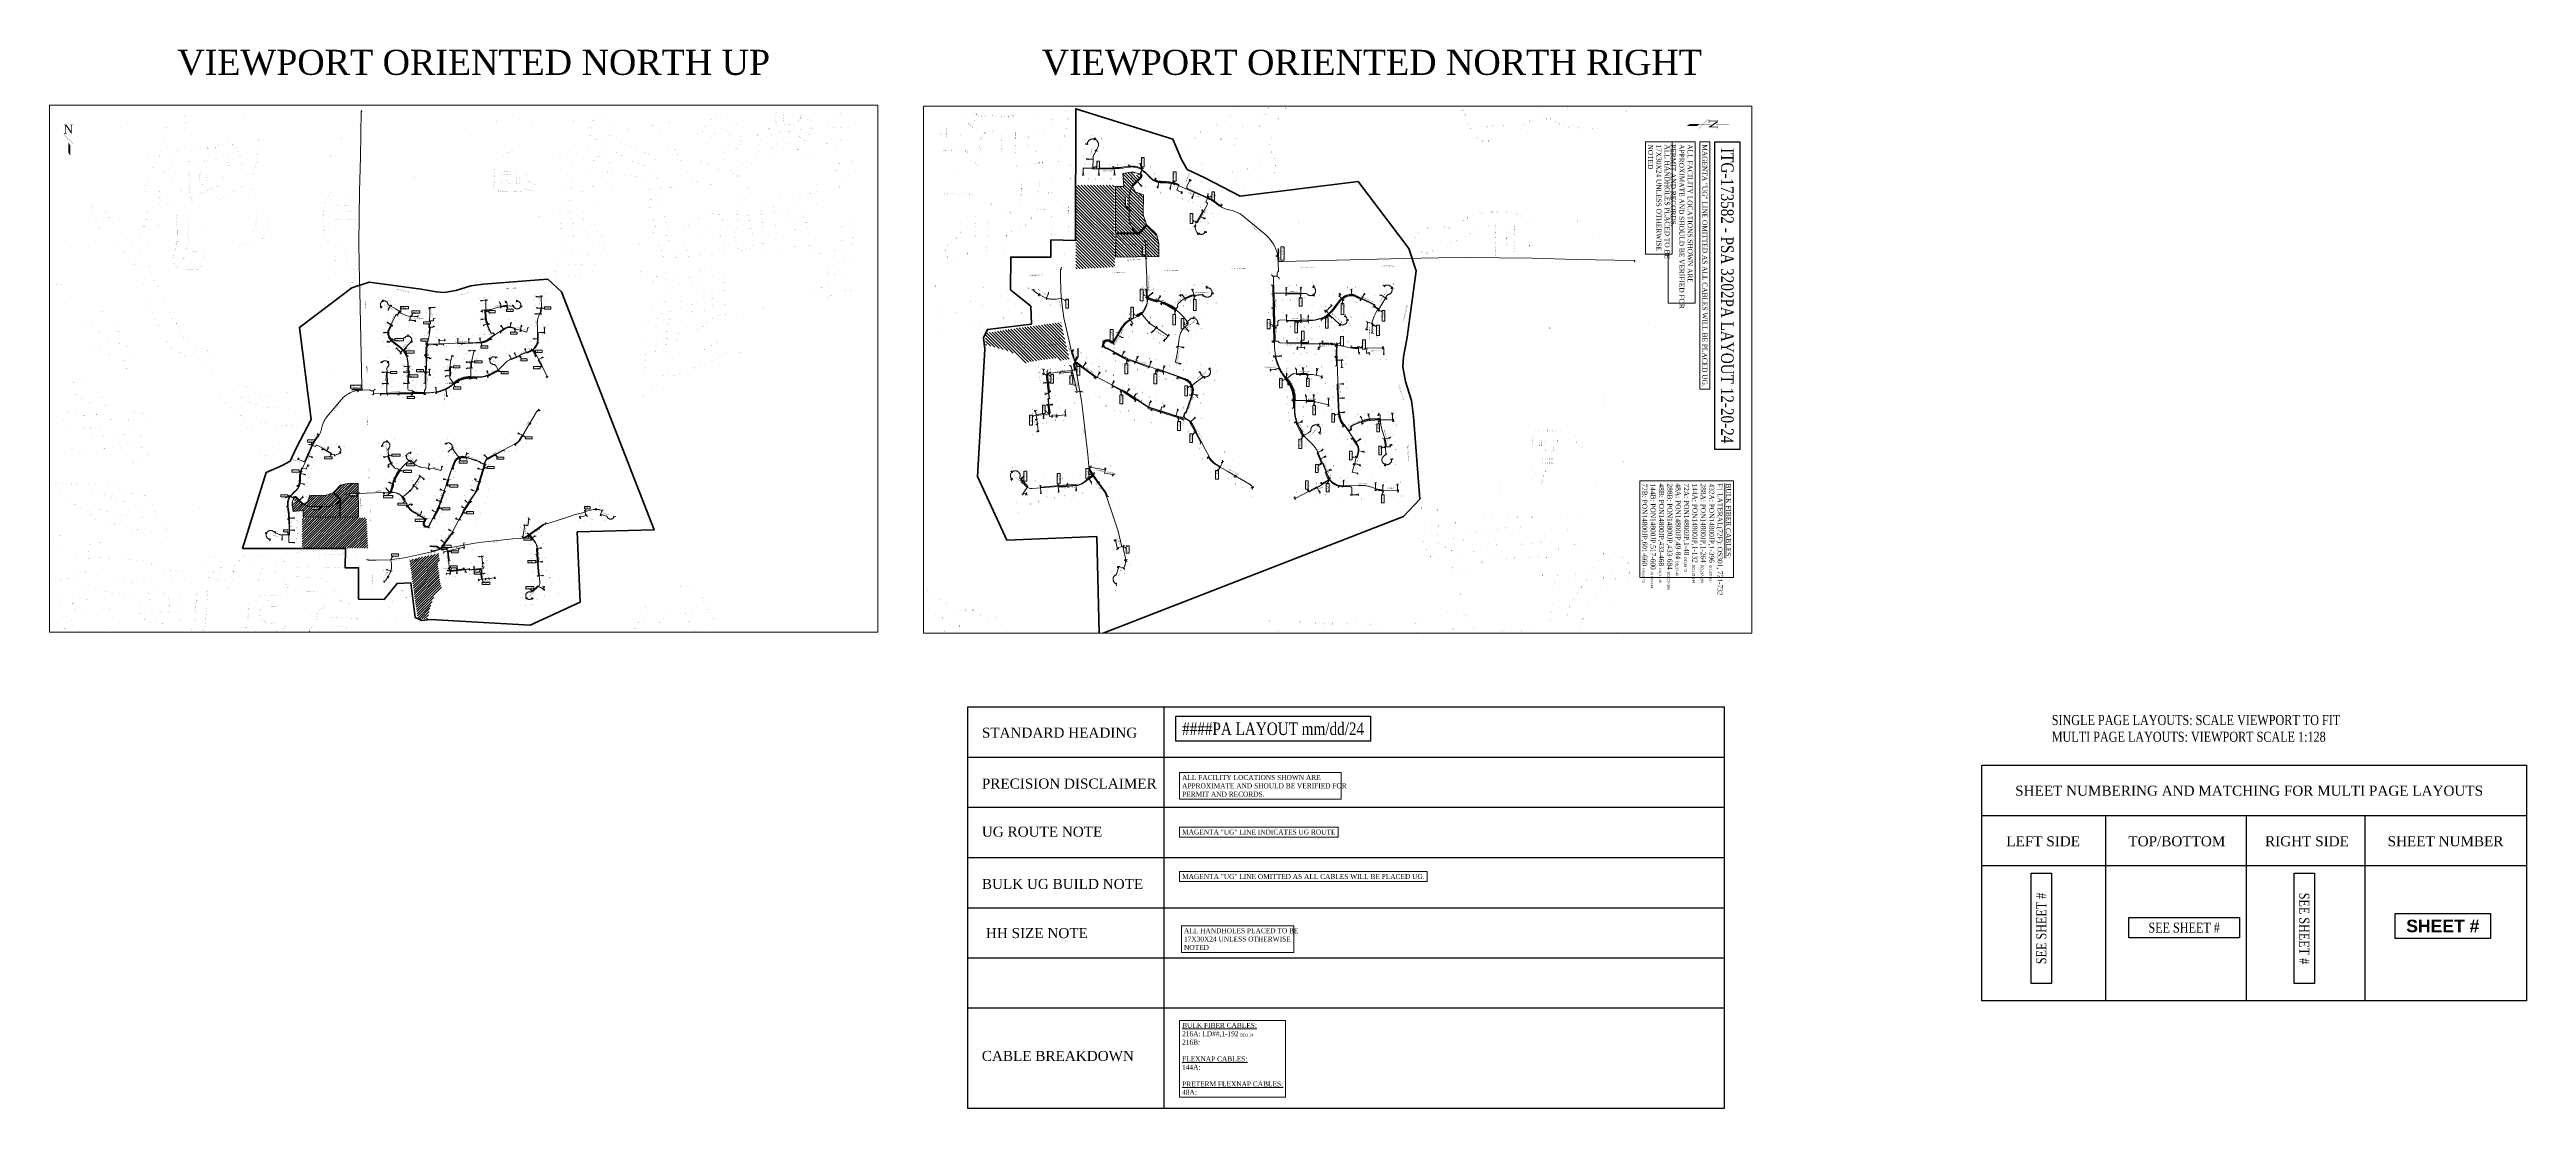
# Paper-space layout '1' of a CAD drawing. Header units: feet. Extents: x -17.2 to 32.2, y -9.2 to 11.9.
# The model-space entities are those that its viewports show. They can reach past a viewport. Long polylines and large blocks are cut down to what shows.
import ezdxf
from ezdxf import colors
from ezdxf.entities.mleader import LeaderData, LeaderLine
from ezdxf.enums import TextEntityAlignment as Align
from ezdxf.lldxf.tags import DXFTag
from ezdxf.math import Vec2, Vec3

# ---------------------------------------------------------------- set-up
doc = ezdxf.new("R2010")
doc.units = ezdxf.units.FT
doc.header["$LTSCALE"] = 0.015
doc.header["$MEASUREMENT"] = 0
doc.set_wipeout_variables(frame=1)
doc.linetypes.add('DASHED', pattern=[5, 3, -2])
doc.layers.get('defpoints').update_dxf_attribs({"color": 221})
doc.layers.get('defpoints').transparency = 0.7
for name, color, linetype in [('144A', 112, '144A'), ('144B', 112, '144B'), ('288A', 112, '288A'), ('288B', 112, '288B'), ('432A', 112, '432A'), ('48A', 112, '48A'), ('48B', 112, '48B'), ('72A', 112, '72A'), ('72B', 112, '72B'), ('DETAIL', 7, 'Continuous'), ('DROP BURIED', 7, 'DASHED'), ('F1', 112, 'F1'), ('NOTES', 7, 'Continuous'), ('PROP_TEL', 6, 'Continuous'), ('Scott County Addresses', 7, 'Continuous'), ('STREET NAME', 7, 'Continuous'), ('TAIL', 1, 'MST'), ('TELEPHONE STRUCT-EX', 30, 'Continuous'), ('TELEPHONE STRUCT-PROP', 6, 'Continuous'), ('TERMINAL SERVING AREAS', 1, 'Continuous'), ('TERMINALS', 7, 'Continuous'), ('VIEWPORT', 6, 'Continuous')]:
    doc.layers.add(name, color=color, linetype=linetype)
doc.layers.add('RUNNING LINE (UNDERGROUND)', color=10, linetype='Continuous', lineweight=40)
doc.layers.add('WORK BOUNDARY', color=110, linetype='Continuous', lineweight=40)
doc.layers.add('TEMPLATE REFERENCE', color=2, linetype='Continuous', plot=False)
doc.styles.add('ARIALBD', font='arialbd.ttf')
doc.styles.add('Dimensions 100', font='arial.ttf')
doc.styles.add('Line', font='txt.shx', dxfattribs={"height": 3})
doc.styles.add('SIMPLEX', font='times.ttf', dxfattribs={"width": 0.8})
doc.styles.get("Standard").update_dxf_attribs({"font": 'times.ttf'})
doc.styles.add('Utilities', font='arial.ttf', dxfattribs={"height": 2.5})
tags = doc.linetypes.add('144A', pattern='A,80,-5,["144A",Line,S=1.5,R=0,X=0,Y=-1.5],-24', length=109).pattern_tags.tags
tags[6] = DXFTag(74, 10)
tags = doc.linetypes.add('144B', pattern='A,80,-5,["144B",Line,S=1.5,R=0,X=0,Y=-1.5],-24', length=109).pattern_tags.tags
tags[6] = DXFTag(74, 10)
tags = doc.linetypes.add('288A', pattern='A,80,-5,["288A",Line,S=1.5,R=0,X=0,Y=-1.5],-24', length=109).pattern_tags.tags
tags[6] = DXFTag(74, 10)
tags = doc.linetypes.add('288B', pattern='A,80,-5,["288B",Line,S=1.5,R=0,X=0,Y=-1.5],-24', length=109).pattern_tags.tags
tags[6] = DXFTag(74, 10)
tags = doc.linetypes.add('432A', pattern='A,80,-5,["432A",Line,S=1.5,R=0,X=0,Y=-1.5],-24', length=109).pattern_tags.tags
tags[6] = DXFTag(74, 10)
tags = doc.linetypes.add('48A', pattern='A,80,-5,["48A",Line,S=1.5,R=0,X=0,Y=-1.5],-20', length=105).pattern_tags.tags
tags[6] = DXFTag(74, 10)
tags = doc.linetypes.add('48B', pattern='A,80,-5,["48B",Line,S=1.5,R=0,X=0,Y=-1.5],-20', length=105).pattern_tags.tags
tags[6] = DXFTag(74, 10)
tags = doc.linetypes.add('72A', pattern='A,80,-5,["72A",Line,S=1.5,R=0,X=0,Y=-1.5],-20', length=105).pattern_tags.tags
tags[6] = DXFTag(74, 10)
tags = doc.linetypes.add('72B', pattern='A,80,-5,["72B",Line,S=1.5,R=0,X=0,Y=-1.5],-20', length=105).pattern_tags.tags
tags[6] = DXFTag(74, 10)
tags = doc.linetypes.add('F1', pattern='A,15,-5,["F1",Line,S=1.5,R=0,X=0,Y=-1.5],-12', length=32).pattern_tags.tags
tags[6] = DXFTag(74, 10)
tags = doc.linetypes.add('MST', pattern='A,5,-5,5,-5,["TAIL",Line,S=1.5,R=0,X=0,Y=-1.5],-20', length=40).pattern_tags.tags
tags[10] = DXFTag(74, 10)

# ---------------------------------------------------------------- blocks, each defined once
blk = doc.blocks.new('NORTH ARROW')
at = {"color": 0, "const_width": 0.2, "flags": 128}
for points in [[(0, 41.2), (0, 19.8)], [(7.4, 7.4), (-7.4, -7.4)], [(-7.4, 7.4), (7.4, -7.4)], [(0, 12), (0, -21.9)]]:
    blk.add_lwpolyline(points, dxfattribs=at)
at = {"color": 0, "lineweight": -3}
for points in [[(-0.1, 41.2), (-4.7, 29.1), (-0.1, 25.1), (-0.1, 41.2)], [(0, -5.6), (0, -21.9), (3.1, -10.2), (3.1, -26.5)]]:
    blk.add_solid(points, dxfattribs=at)
blk.add_text('N', height=14.1, dxfattribs=at).set_placement((-0.1, 15.9), align=Align.MIDDLE_CENTER)
blk = doc.blocks.new('ACMAP_ANN_TEMPLATE_Scott County Address')
at = {"layer": 'Scott County Addresses', "style": 'Dimensions 100'}
blk.add_attdef('ScottCountyAddress', (0, 0), '', height=50, dxfattribs=at)
blk = doc.blocks.new('PFP')
at = {"color": 6}
blk.add_wipeout([(-0.12, 0.12), (0.12, 0.12), (0.12, -0.12), (-0.12, -0.12)], dxfattribs=at)
at = {"ltscale": 40, "true_color": 0xffffff}
h = blk.add_hatch(color=7, dxfattribs=at)
h.dxf.hatch_style = 1
h.paths.add_polyline_path([(-0.12, -0.12), (0.12, -0.12), (0.12, 0.12), (-0.12, 0.12)])
at = {"layer": 'RUNNING LINE (UNDERGROUND)', "color": 6, "lineweight": 0, "const_width": 0.0181, "flags": 128}
blk.add_lwpolyline([(-0.12, 0.12), (0.12, 0.12), (0.12, -0.12), (-0.12, -0.12)], close=True, dxfattribs=at)
at = {"layer": 'RUNNING LINE (UNDERGROUND)', "color": 18, "lineweight": 0, "true_color": 0x000000, "const_width": 0.0181, "flags": 128}
for points in [[(-0.08, -0.08), (0.08, 0.08)], [(-0.08, 0.08), (0.08, -0.08)]]:
    blk.add_lwpolyline(points, dxfattribs=at)
blk = doc.blocks.new('NEW HH')
at = {"ltscale": 40, "true_color": 0xffffff}
h = blk.add_hatch(color=7, dxfattribs=at)
h.dxf.hatch_style = 1
h.paths.add_polyline_path([(-0.06, -0.03, 0.414214), (-0.05, -0.05), (0.05, -0.05, 0.414214), (0.06, -0.03), (0.06, 0.03, 0.414214), (0.05, 0.05), (-0.05, 0.05, 0.414214), (-0.06, 0.03)])
at = {"layer": 'RUNNING LINE (UNDERGROUND)', "color": 6, "lineweight": 0, "const_width": 0.005, "flags": 128}
blk.add_lwpolyline([(-0.06, 0.03), (-0.06, -0.03, 0.414214), (-0.05, -0.05), (0.05, -0.05, 0.414214), (0.06, -0.03), (0.06, 0.03, 0.414214), (0.05, 0.05), (-0.05, 0.05, 0.414214)], format="xyb", close=True, dxfattribs=at)
at = {"layer": 'TELEPHONE STRUCT-PROP', "color": 18, "true_color": 0x000000, "style": 'Utilities'}
blk.add_text('HH', height=0.05, dxfattribs=at).set_placement((0, 0), align=Align.MIDDLE_CENTER)
blk = doc.blocks.new('EX HH')
at = {"ltscale": 40, "true_color": 0xffffff}
h = blk.add_hatch(color=7, dxfattribs=at)
h.dxf.hatch_style = 1
h.paths.add_polyline_path([(-0.06, -0.03, 0.414214), (-0.05, -0.05), (0.05, -0.05, 0.414214), (0.06, -0.03), (0.06, 0.03, 0.414214), (0.05, 0.05), (-0.05, 0.05, 0.414214), (-0.06, 0.03)])
at = {"color": 30, "const_width": 0.005, "flags": 128}
blk.add_lwpolyline([(-0.06, 0.03), (-0.06, -0.03, 0.414214), (-0.05, -0.05), (0.05, -0.05, 0.414214), (0.06, -0.03), (0.06, 0.03, 0.414214), (0.05, 0.05), (-0.05, 0.05, 0.414214)], format="xyb", close=True, dxfattribs=at)
at = {"layer": 'RUNNING LINE (UNDERGROUND)', "color": 7, "lineweight": -3, "flags": 128}
blk.add_lwpolyline([(-0.05, 0.03), (-0.05, -0.03, 0.414214), (-0.05, -0.04), (0.05, -0.04, 0.414214), (0.05, -0.03), (0.05, 0.03, 0.414214), (0.05, 0.04), (-0.05, 0.04, 0.414214)], format="xyb", close=True, dxfattribs=at)
at = {"layer": 'TELEPHONE STRUCT-PROP', "color": 30, "style": 'Utilities'}
blk.add_text('HH', height=0.05, dxfattribs=at).set_placement((0, 0), align=Align.MIDDLE_CENTER)
blk = doc.blocks.new('Proposed FlowerPot')
at = {"lineweight": 5, "ltscale": 100, "true_color": 0xffffff}
h = blk.add_hatch(color=7, dxfattribs=at)
h.dxf.hatch_style = 1
h.paths.add_polyline_path([(-0.06, 0, 0.414214), (0, -0.06, 0.414214), (0.06, 0, 0.414214), (0, 0.06, 0.414214)])
at = {"lineweight": 5, "ltscale": 100}
blk.add_circle((0, 0), 0.0604, dxfattribs=at)
at = {"layer": 'RUNNING LINE (UNDERGROUND)', "color": 6, "lineweight": 5, "const_width": 0.00907, "flags": 128}
blk.add_lwpolyline([(-0.06, 0, -0.414214), (0, 0.06, -0.414214), (0.06, 0, -0.414214), (0, -0.06, -0.414214), (-0.06, 0)], format="xyb", dxfattribs=at)
at = {"color": 18, "linetype": 'ByBlock', "lineweight": 5, "ltscale": 100, "true_color": 0x000000, "style": 'Dimensions 100'}
blk.add_text('F', height=0.0744, dxfattribs=at).set_placement((-0.03, -0.04))
blk = doc.blocks.new('TERMINAL')
at = {"lineweight": 5, "ltscale": 0.5, "flags": 128}
blk.add_lwpolyline([(0, -1), (0, 45)], dxfattribs=at)
at = {"lineweight": 5, "ltscale": 0.5}
blk.add_circle((0, 38), 3.83, dxfattribs=at)

msp = doc.modelspace()

# ---------------------------------------------------------------- hatches: boundary and pattern name
at = {"layer": 'NOTES', "ltscale": 100}
h = msp.add_hatch(dxfattribs=at)
h.set_pattern_fill('ANSI31', color=30, scale=200)
h.paths.add_polyline_path([(2769902, 959377), (2769904, 959641), (2769804, 959734), (2769906, 959837), (2770011, 959864), (2770160, 959867), (2770168, 959375)])
edge = h.paths.add_edge_path()
edge.add_line((2769367, 959375), (2769368, 959471))
edge.add_line((2769368, 959471), (2769220, 959457))
edge.add_line((2769220, 959457), (2769206, 959550))
edge.add_arc((2769380, 959557), 175, 146.2439, 182.1583, ccw=False)
edge.add_arc((2769251, 959644), 18.4, 40.9587, 147.4048, ccw=False)
edge.add_line((2769264, 959656), (2769357, 959562))
edge.add_line((2769357, 959562), (2769427, 959599))
edge.add_line((2769427, 959599), (2769464, 959692))
edge.add_line((2769464, 959692), (2769688, 959688))
edge.add_line((2769688, 959688), (2769799, 959726))
edge.add_line((2769799, 959726), (2769894, 959635))
edge.add_line((2769894, 959635), (2769894, 959376))
edge.add_line((2769894, 959376), (2769367, 959375))
at = {"layer": 'NOTES', "lineweight": 5, "ltscale": 50}
h = msp.add_hatch(dxfattribs=at)
h.set_pattern_fill('ANSI31', color=1, scale=200)
h.set_pattern_definition([(45, (-76004.922, -38825.41), (-17.67766953, 17.67766953), [])])
edge = h.paths.add_edge_path()
edge.add_arc((2768018, 957581), 3024, 6.1987, 11.4072)
edge.add_line((2770983, 958179), (2770983, 958179))
edge.add_line((2770983, 958179), (2770906, 958758))
edge.add_line((2770906, 958758), (2771323, 958852))
edge.add_line((2771323, 958852), (2771336, 958752))
edge.add_line((2771336, 958752), (2771308, 958729))
edge.add_line((2771308, 958729), (2771345, 958431))
edge.add_line((2771345, 958431), (2771375, 958339))
edge.add_line((2771375, 958339), (2771266, 958246))
edge.add_line((2771266, 958246), (2771217, 958128))
edge.add_line((2771217, 958128), (2771161, 957902))
edge.add_line((2771161, 957902), (2771025, 957908))

# ---------------------------------------------------------------- linework, layer by layer
at = {"layer": '144B', "lineweight": 5, "ltscale": 100, "flags": 128}
msp.add_lwpolyline([(2770946, 961166), (2770964, 961177), (2771119, 961180), (2771120, 961215, 0.289077), (2771138, 961243), (2771139, 961314), (2771144, 961554), (2771147, 961715), (2771147, 961763), (2771148, 961787), (2771149, 961797), (2771151, 961815), (2771152, 961824), (2771153, 961834), (2771155, 961843), (2771158, 961862), (2771163, 961884), (2771226, 961879), (2771464, 961888), (2771564, 961892), (2771764, 961899), (2771864, 961903), (2771928, 961905), (2771937, 961906), (2771939, 961906), (2771948, 961907), (2771953, 961907), (2771963, 961910), (2771971, 961911), (2771978, 961913), (2771987, 961916), (2772000, 961921), (2772007, 961924), (2772017, 961929), (2772027, 961934), (2772034, 961938), (2772042, 961944), (2772072, 961965), (2772139, 962013)], format="xyb", dxfattribs=at)
at = {"layer": '48A', "lineweight": 5, "ltscale": 100, "flags": 128}
msp.add_lwpolyline([(2771362, 958917), (2771379, 958905), (2771447, 958919), (2771452, 958881), (2771467, 958748), (2771476, 958674), (2771485, 958606), (2771491, 958600)], dxfattribs=at)
at = {"layer": '48B', "lineweight": 5, "ltscale": 100, "flags": 128}
msp.add_lwpolyline([(2771551, 961307), (2771555, 961316), (2771580, 961333), (2771595, 961343, -0.12868), (2771765, 961394), (2771811, 961396), (2771917, 961400), (2771929, 961400), (2771942, 961401), (2771954, 961403), (2771966, 961405), (2771978, 961407), (2771990, 961410), (2771996, 961412), (2772002, 961413), (2772014, 961417), (2772020, 961419), (2772031, 961423), (2772049, 961430), (2772057, 961434), (2772109, 961461), (2772148, 961481), (2772160, 961487), (2772167, 961492), (2772171, 961494), (2772179, 961500), (2772186, 961505), (2772197, 961514), (2772207, 961523), (2772211, 961526), (2772217, 961533), (2772253, 961570), (2772277, 961595), (2772286, 961604), (2772294, 961612), (2772298, 961615), (2772307, 961623), (2772316, 961630), (2772325, 961636), (2772335, 961643), (2772349, 961652), (2772359, 961657), (2772364, 961660), (2772374, 961665), (2772385, 961670), (2772390, 961672), (2772418, 961683), (2772636, 961772), (2772645, 961776), (2772654, 961780), (2772664, 961786), (2772683, 961796)], format="xyb", dxfattribs=at)
at = {"layer": '72B', "lineweight": 5, "ltscale": 100, "flags": 128}
msp.add_lwpolyline([(2770810, 961794, -0.181434), (2770884, 961578), (2770884, 961555), (2770879, 961315), (2770878, 961241, 0.463267), (2770907, 961210), (2770944, 961211), (2770945, 961169)], format="xyb", dxfattribs=at)
at = {"layer": 'DROP BURIED', "lineweight": 5, "ltscale": 100, "flags": 128}
for points in [[(2770480, 962411), (2770497, 962415), (2770490, 962400)], [(2770522, 962520), (2770520, 962503), (2770509, 962514)], [(2770598, 962381), (2770596, 962363)], [(2770602, 962389), (2770625, 962422)], [(2771178, 962407), (2771197, 962399), (2771180, 962391)], [(2771192, 962125), (2771197, 962410), (2771257, 962409)], [(2771274, 962415), (2771257, 962409), (2771274, 962402)], [(2771958, 962507), (2772008, 962508)], [(2772029, 962526), (2772009, 962517), (2772030, 962510)], [(2772732, 962571), (2772750, 962564), (2772733, 962557)], [(2772759, 962565), (2772809, 962565)], [(2772827, 962578), (2772809, 962573), (2772828, 962567)], [(2770527, 962054), (2770543, 962046), (2770528, 962039)], [(2770582, 962200), (2770593, 962186), (2770576, 962187)], [(2770600, 962181), (2770638, 962157)], [(2770658, 962139), (2770646, 962153), (2770663, 962152)], [(2771176, 962133), (2771192, 962125), (2771176, 962118)], [(2771194, 962217), (2771253, 962216), (2771253, 962243)], [(2771197, 962125), (2771246, 962125), (2771251, 962133)], [(2771266, 962139), (2771251, 962133), (2771267, 962127)], [(2771254, 962243), (2771273, 962252)], [(2772855, 962110), (2772846, 962127)], [(2772863, 962032), (2772856, 962049), (2772848, 962031)], [(2772856, 962049), (2772855, 962110), (2772865, 962127)], [(2771394, 961876), (2771402, 961860)], [(2771595, 961958), (2771602, 961942), (2771608, 961959)], [(2771658, 961871), (2771666, 961886)], [(2771755, 961965), (2771762, 961949), (2771768, 961966)], [(2771762, 961949), (2771762, 961890)], [(2771215, 961679), (2771196, 961672), (2771216, 961664)], [(2772354, 961712), (2772337, 961726)], [(2771773, 961369), (2771783, 961385), (2771794, 961370)], [(2772033, 961396), (2772034, 961414), (2772046, 961401)], [(2770581, 961156), (2770588, 961140)], [(2772776, 960907), (2772774, 960928), (2772793, 960916)], [(2772651, 960712), (2772643, 960732), (2772665, 960726)], [(2769882, 960407), (2769883, 960390), (2769894, 960403)], [(2770573, 960485), (2770577, 960467), (2770588, 960482)], [(2771416, 960443), (2771431, 960436), (2771427, 960452)], [(2771531, 960394), (2771521, 960376), (2771543, 960380)], [(2769308, 960227), (2769295, 960215), (2769295, 960233)], [(2769428, 960270), (2769487, 960246)], [(2769499, 960233), (2769487, 960246), (2769505, 960245)], [(2770586, 960105), (2770605, 960109), (2770596, 960093)], [(2771179, 960083), (2771185, 960124)], [(2771180, 960076), (2771191, 960062)], [(2771185, 960150), (2771187, 960134), (2771199, 960147)], [(2771371, 960116), (2771371, 960099), (2771384, 960111)], [(2771458, 960328), (2771477, 960333), (2771469, 960316)], [(2769270, 959824), (2769291, 959820), (2769277, 959837)], [(2769363, 959856), (2769309, 959866)], [(2769383, 959843), (2769371, 959854), (2769387, 959857)], [(2770957, 959851), (2770966, 959835), (2770948, 959839)], [(2771009, 959791), (2771009, 959802), (2770966, 959831)], [(2771021, 959774), (2771011, 959790), (2771029, 959787)], [(2771103, 959930), (2771100, 959940), (2771058, 959969)], [(2771114, 959915), (2771103, 959930), (2771121, 959928)], [(2771790, 959769), (2771811, 959767), (2771798, 959782)], [(2771818, 959763), (2771879, 959745), (2771890, 959784)], [(2771839, 959923), (2771858, 959924), (2771844, 959936)], [(2771866, 959920), (2771860, 959900), (2771918, 959881)], [(2771890, 959784), (2771934, 959925)], [(2771900, 959772), (2771890, 959784), (2771906, 959785)], [(2771922, 959882), (2771941, 959887)], [(2769361, 959682), (2769353, 959661), (2769373, 959667)], [(2771716, 959605), (2771705, 959623)], [(2769140, 959356), (2769156, 959350), (2769141, 959341)], [(2769156, 959361), (2769213, 959363)], [(2769241, 959370), (2769221, 959364), (2769242, 959356)], [(2772625, 959354), (2772619, 959372)], [(2772631, 959349), (2772647, 959337)], [(2773663, 959395), (2773668, 959414), (2773681, 959395)], [(2773670, 959423), (2773684, 959462)], [(2773688, 959470), (2773703, 959480)], [(2768815, 959141), (2768834, 959141), (2768820, 959154)], [(2768894, 959036), (2768888, 959054), (2768880, 959035)], [(2769242, 959015), (2769222, 959009), (2769243, 959001)], [(2771463, 959191), (2771483, 959189), (2771472, 959205)], [(2771523, 959141), (2771534, 959165), (2771483, 959189)], [(2771523, 959141), (2771549, 959153)], [(2771523, 959141), (2771536, 959130)], [(2772812, 958937), (2772798, 958930), (2772814, 958925)], [(2771950, 958808), (2771913, 958804), (2771893, 958811)], [(2771968, 958818), (2771950, 958808), (2771971, 958804)], [(2770539, 958445), (2770538, 958428)], [(2770539, 958446), (2770548, 958451), (2770556, 958457), (2770561, 958464), (2770592, 958513), (2770627, 958578), (2770634, 958594), (2770651, 958599)], [(2770582, 958616), (2770563, 958616)], [(2770631, 958595), (2770586, 958613)], [(2770600, 958499), (2770592, 958513), (2770610, 958511)], [(2772751, 958518), (2772770, 958527), (2772749, 958532)], [(2772779, 958528), (2772820, 958531)], [(2772843, 958539), (2772828, 958532), (2772844, 958526)], [(2772859, 958357), (2772843, 958367), (2772860, 958374)], [(2772845, 958331), (2772843, 958367)], [(2772854, 958314), (2772844, 958330), (2772862, 958328)]]:
    msp.add_lwpolyline(points, dxfattribs=at)
for points in [[(2770629, 962430), (2770599, 962448), (2770597, 962449), (2770595, 962452), (2770593, 962455), (2770591, 962459, 1.332152), (2770497, 962415)], [(2771522, 960377), (2771520, 960382, 0.735679), (2771431, 960436)], [(2773669, 959414), (2773759, 959388, 0.729015), (2773864, 959383), (2773886, 959385)], [(2770639, 958767), (2770635, 958758), (2770642, 958702, -0.09348), (2770634, 958594)]]:
    msp.add_lwpolyline(points, format="xyb", dxfattribs=at)
at = {"layer": 'TAIL', "lineweight": 5, "ltscale": 100, "flags": 128}
for points in [[(2770766, 962344), (2770751, 962349), (2770730, 962314, 0.245534), (2770699, 962294), (2770591, 962073, 0.247384), (2770627, 961942), (2770635, 961935), (2770640, 961930), (2770645, 961926), (2770700, 961884), (2770749, 961847), (2770756, 961841, -0.063929), (2770799, 961800), (2770810, 961794, -0.075972)], [(2770934, 962279), (2770923, 962276, -0.086886), (2770789, 962324), (2770758, 962342), (2770737, 962307, 0.34579), (2770703, 962291), (2770596, 962071, 0.246076), (2770631, 961945), (2770638, 961938), (2770643, 961934), (2770648, 961930), (2770704, 961888), (2770752, 961851), (2770759, 961845, -0.075908), (2770810, 961794)], [(2772139, 962013), (2772125, 962023), (2772115, 962037, -0.400817), (2772069, 962056), (2772026, 962157), (2772021, 962169), (2772014, 962187), (2772010, 962197, -0.056893), (2771997, 962266), (2771997, 962270), (2771996, 962277), (2771996, 962288), (2771995, 962343), (2771995, 962371)], [(2772139, 962013), (2772116, 962043, -0.435815), (2772074, 962058), (2772031, 962159), (2772025, 962171), (2772019, 962189), (2772015, 962199, -0.05684), (2772002, 962267), (2772001, 962270), (2772001, 962278), (2772001, 962288), (2772000, 962343), (2772000, 962373), (2772029, 962374), (2772034, 962374), (2772038, 962374), (2772043, 962374), (2772047, 962374), (2772051, 962375), (2772056, 962375), (2772060, 962376), (2772065, 962377), (2772069, 962377), (2772074, 962378), (2772081, 962380), (2772095, 962383), (2772101, 962385), (2772141, 962397), (2772219, 962422), (2772222, 962423), (2772233, 962426), (2772240, 962428), (2772246, 962429), (2772252, 962431), (2772258, 962432), (2772270, 962434), (2772282, 962436), (2772289, 962436), (2772295, 962437), (2772302, 962437), (2772314, 962433)], [(2772683, 961796, 0.073966), (2772726, 961848), (2772733, 961859), (2772739, 961872), (2772743, 961881), (2772746, 961890), (2772750, 961903), (2772752, 961911), (2772754, 961929), (2772755, 961943), (2772755, 961951), (2772755, 961964), (2772754, 962027), (2772753, 962125), (2772752, 962187), (2772753, 962199), (2772754, 962211), (2772755, 962220), (2772757, 962229), (2772759, 962238), (2772762, 962247), (2772786, 962316), (2772792, 962334), (2772794, 962341), (2772797, 962353), (2772798, 962360), (2772799, 962368), (2772800, 962375), (2772801, 962383), (2772801, 962390), (2772801, 962393), (2772806, 962401)], [(2772139, 962013), (2772281, 962109, -0.224367), (2772377, 962125), (2772427, 962111), (2772435, 962104)], [(2770631, 961931), (2770637, 961926), (2770642, 961922), (2770697, 961880), (2770746, 961843), (2770753, 961837, -0.066206), (2770796, 961795), (2770810, 961794)], [(2770810, 961794), (2770810, 961786, -0.181451), (2770879, 961578), (2770879, 961555), (2770878, 961483), (2770883, 961473)], [(2771553, 961308), (2771550, 961324, -0.187131), (2771791, 961410), (2771790, 961466), (2771789, 961539), (2771789, 961587), (2771789, 961598), (2771789, 961607), (2771790, 961617), (2771796, 961625)], [(2771553, 961308), (2771553, 961322, -0.164225), (2771760, 961400, -0.025351), (2771834, 961405), (2771917, 961405), (2771929, 961405), (2771941, 961406), (2771953, 961408), (2771965, 961410), (2771977, 961412), (2771989, 961415), (2771995, 961417), (2772001, 961418), (2772013, 961422), (2772018, 961424), (2772029, 961427), (2772047, 961435), (2772055, 961439), (2772106, 961465), (2772145, 961485), (2772157, 961492), (2772165, 961496), (2772169, 961499), (2772176, 961504), (2772181, 961507)], [(2769502, 960414), (2769544, 960398), (2769549, 960410, -0.349816), (2769576, 960412), (2769768, 960306), (2769775, 960297)], [(2771977, 960096), (2771992, 960144), (2771999, 960168, -0.19823), (2772061, 960242), (2772140, 960284), (2772260, 960347), (2772348, 960394), (2772423, 960434, 0.155878), (2772501, 960504), (2772531, 960557), (2772539, 960561)], [(2770614, 959732), (2770625, 959744), (2770645, 959807, -0.11787), (2770754, 960062), (2770727, 960080, -0.320595), (2770693, 960084, -0.130898), (2770589, 960260), (2770594, 960267)], [(2770614, 959732), (2770635, 959743), (2770654, 959805, -0.12057), (2770766, 960060, -0.066519), (2770876, 960172), (2770910, 960198), (2770919, 960198)], [(2770614, 959732), (2770630, 959744), (2770650, 959806, -0.12043), (2770762, 960063)], [(2771436, 959839), (2771433, 959850), (2771486, 960003), (2771543, 960165, -0.156078), (2771596, 960232), (2771617, 960234)], [(2771617, 960234), (2771625, 960247, -0.195669), (2771720, 960248), (2771814, 960215), (2771916, 960179, -0.207003), (2771937, 960160), (2771962, 960152), (2771982, 960156), (2771994, 960169, -0.19823), (2772058, 960246), (2772138, 960288), (2772144, 960284)], [(2769178, 959674, 0.154031), (2769148, 959541), (2769149, 959531), (2769155, 959493), (2769160, 959456), (2769161, 959443), (2769162, 959436), (2769164, 959417), (2769165, 959398), (2769166, 959379), (2769167, 959350), (2769169, 959273), (2769169, 959261), (2769169, 959141), (2769167, 959116)]]:
    msp.add_lwpolyline(points, format="xyb", dxfattribs=at)
for points in [[(2771157, 961879), (2771164, 961889), (2771192, 962028), (2771194, 962035), (2771195, 962042), (2771197, 962058), (2771198, 962066), (2771200, 962081), (2771200, 962089), (2771201, 962096), (2771201, 962108), (2771202, 962124)], [(2771147, 961474), (2771149, 961553), (2771152, 961715), (2771152, 961763), (2771153, 961787), (2771154, 961797), (2771156, 961815), (2771157, 961824), (2771158, 961833), (2771160, 961842), (2771163, 961861), (2771165, 961870), (2771157, 961879)], [(2772683, 961796), (2772695, 961788), (2772704, 961775), (2772741, 961713), (2772786, 961639), (2772805, 961605), (2772824, 961570), (2772822, 961561)], [(2770946, 961166), (2770925, 961178), (2770577, 961171), (2770577, 961236), (2770575, 961307), (2770571, 961472)], [(2771551, 961307), (2771539, 961313), (2771500, 961365), (2771498, 961366), (2771496, 961370), (2771492, 961375), (2771490, 961380), (2771489, 961384), (2771488, 961388), (2771487, 961391), (2771487, 961394), (2771486, 961397), (2771486, 961399), (2771485, 961469), (2771484, 961541), (2771489, 961549)], [(2771362, 958917), (2771272, 958886), (2771118, 958851), (2770853, 958792), (2770799, 958784), (2770649, 958763), (2770639, 958767)], [(2771491, 958600), (2771500, 958591), (2771764, 958623), (2771766, 958613), (2771927, 958635), (2771936, 958625)], [(2771491, 958600), (2771501, 958596), (2771769, 958628), (2771771, 958609), (2771885, 958624), (2771925, 958629), (2771940, 958631), (2771955, 958507), (2771958, 958487)]]:
    msp.add_lwpolyline(points, dxfattribs=at)
at = {"layer": 'TERMINAL SERVING AREAS', "color": 30, "lineweight": 5, "ltscale": 50, "flags": 128}
msp.add_lwpolyline([(2769902, 959377), (2769904, 959641), (2769804, 959734), (2769906, 959837), (2770011, 959864), (2770160, 959867), (2770168, 959375), (2769902, 959377)], dxfattribs=at)
msp.add_lwpolyline([(2769367, 959375), (2769368, 959471), (2769220, 959457), (2769206, 959550, -0.158001), (2769235, 959654, -0.501015), (2769264, 959656), (2769357, 959562), (2769427, 959599), (2769464, 959692), (2769688, 959688), (2769799, 959726), (2769894, 959635), (2769894, 959376), (2769367, 959375)], format="xyb", dxfattribs=at)
at = {"layer": 'WORK BOUNDARY', "ltscale": 50, "flags": 128}
msp.add_lwpolyline([(2773329, 959163), (2773371, 958146), (2772651, 957815), (2771209, 957898), (2771081, 957883), (2770985, 957925), (2770925, 958426), (2770723, 958418), (2770537, 958187), (2770166, 958190), (2770167, 958643), (2769973, 958644), (2769979, 958924), (2768489, 958925), (2768831, 960024), (2769061, 960122), (2769176, 960184), (2769269, 960384), (2769479, 960787), (2769312, 962120), (2770069, 962695), (2770321, 962776), (2771072, 962675), (2771296, 962635), (2771407, 962626), (2771574, 962656), (2771789, 962723), (2771970, 962746), (2772905, 962818), (2773101, 962635), (2774441, 959191), (2773329, 959163)], dxfattribs=at)

# ---------------------------------------------------------------- block references
at = {"lineweight": 5}
for name, p, xscale, yscale, zscale in [('Proposed FlowerPot', (2770499, 962419), 60, 60, 30), ('Proposed FlowerPot', (2770521, 962498), 60, 60, 30), ('Proposed FlowerPot', (2770600, 962385), 60, 60, 30), ('NEW HH', (2770628, 962426), 80, 80, 40), ('Proposed FlowerPot', (2771202, 962398), 60, 60, 30), ('Proposed FlowerPot', (2771252, 962409), 60, 60, 30), ('Proposed FlowerPot', (2772003, 962516), 60, 60, 30), ('NEW HH', (2772005, 962368), 80, 80, 40), ('NEW HH', (2772314, 962433), 80, 80, 40), ('Proposed FlowerPot', (2772755, 962564), 60, 60, 30), ('Proposed FlowerPot', (2772804, 962573), 60, 60, 30), ('NEW HH', (2772806, 962401), 80, 80, 40), ('Proposed FlowerPot', (2770548, 962046), 60, 60, 30), ('Proposed FlowerPot', (2770597, 962183), 60, 60, 30), ('Proposed FlowerPot', (2770641, 962155), 60, 60, 30), ('NEW HH', (2770934, 962279), 80, 80, 40), ('NEW HH', (2771198, 962125), 80, 80, 40), ('Proposed FlowerPot', (2771247, 962133), 60, 60, 30), ('Proposed FlowerPot', (2771249, 962243), 60, 60, 30), ('NEW HH', (2772435, 962104), 80, 80, 40), ('Proposed FlowerPot', (2772613, 962107), 60, 60, 30), ('Proposed FlowerPot', (2772855, 962103), 60, 60, 30), ('Proposed FlowerPot', (2772856, 962053), 60, 60, 30), ('NEW HH', (2770642, 961942), 80, 80, 40), ('Proposed FlowerPot', (2771395, 961881), 60, 60, 30), ('Proposed FlowerPot', (2771412, 961931), 60, 60, 30), ('Proposed FlowerPot', (2771602, 961938), 60, 60, 30), ('Proposed FlowerPot', (2771666, 961890), 60, 60, 30), ('Proposed FlowerPot', (2771762, 961944), 60, 60, 30), ('Proposed FlowerPot', (2771781, 961784), 60, 60, 30), ('NEW HH', (2771939, 961901), 80, 80, 40), ('NEW HH', (2772142, 962012), 80, 80, 40), ('NEW HH', (2770579, 961471), 80, 80, 40), ('NEW HH', (2770887, 961475), 80, 80, 40), ('NEW HH', (2771137, 961474), 80, 80, 40), ('Proposed FlowerPot', (2771191, 961672), 60, 60, 30), ('NEW HH', (2771489, 961549), 80, 80, 40), ('NEW HH', (2771796, 961625), 80, 80, 40), ('NEW HH', (2772185, 961504), 80, 80, 40), ('Proposed FlowerPot', (2772356, 961706), 60, 60, 30), ('NEW HH', (2772499, 961711), 80, 80, 40), ('NEW HH', (2772822, 961561), 80, 80, 40), ('NEW HH', (2770387, 961209), 80, 80, 40), ('Proposed FlowerPot', (2770580, 961307), 60, 60, 30), ('Proposed FlowerPot', (2771783, 961390), 60, 60, 30), ('Proposed FlowerPot', (2771869, 961393), 60, 60, 30), ('Proposed FlowerPot', (2772032, 961418), 60, 60, 30), ('NEW HH', (2770389, 961159), 80, 80, 40), ('NEW HH', (2770945, 961166), 80, 80, 40), ('NEW HH', (2771119, 961169), 80, 80, 40), ('Proposed FlowerPot', (2772771, 960933), 60, 60, 30), ('Proposed FlowerPot', (2772639, 960736), 60, 60, 30), ('Proposed FlowerPot', (2770576, 960463), 60, 60, 30), ('Proposed FlowerPot', (2771433, 960432), 60, 60, 30), ('Proposed FlowerPot', (2772425, 960429), 60, 60, 30), ('NEW HH', (2772538, 960563), 80, 80, 40), ('Proposed FlowerPot', (2769293, 960211), 60, 60, 30), ('Proposed FlowerPot', (2769483, 960248), 60, 60, 30), ('NEW HH', (2769775, 960297), 80, 80, 40), ('NEW HH', (2770595, 960267), 80, 80, 40), ('Proposed FlowerPot', (2770607, 960111), 60, 60, 30), ('Proposed FlowerPot', (2770917, 960299), 60, 60, 30), ('NEW HH', (2770919, 960198), 80, 80, 40), ('Proposed FlowerPot', (2771178, 960080), 60, 60, 30), ('Proposed FlowerPot', (2771187, 960129), 60, 60, 30), ('Proposed FlowerPot', (2771370, 960094), 60, 60, 30), ('NEW HH', (2772144, 960283), 80, 80, 40), ('NEW HH', (2769329, 960025), 80, 80, 40), ('Proposed FlowerPot', (2769367, 959855), 60, 60, 30), ('Proposed FlowerPot', (2770968, 959831), 60, 60, 30), ('Proposed FlowerPot', (2771007, 959792), 60, 60, 30), ('Proposed FlowerPot', (2771062, 959967), 60, 60, 30), ('Proposed FlowerPot', (2771099, 959933), 60, 60, 30), ('NEW HH', (2771438, 959837), 80, 80, 40), ('Proposed FlowerPot', (2771863, 959922), 60, 60, 30), ('Proposed FlowerPot', (2771886, 959786), 60, 60, 30), ('Proposed FlowerPot', (2771919, 959881), 60, 60, 30), ('NEW HH', (2769630, 959524), 80, 80, 40), ('NEW HH', (2770164, 959713), 80, 80, 40), ('NEW HH', (2770614, 959732), 80, 80, 40), ('NEW HH', (2771325, 959513), 80, 80, 40), ('Proposed FlowerPot', (2771720, 959603), 60, 60, 30), ('Proposed FlowerPot', (2771781, 959606), 60, 60, 30), ('Proposed FlowerPot', (2771815, 959765), 60, 60, 30), ('Proposed FlowerPot', (2769162, 959350), 60, 60, 30), ('Proposed FlowerPot', (2769217, 959363), 60, 60, 30), ('NEW HH', (2771677, 959441), 80, 80, 40), ('Proposed FlowerPot', (2772627, 959351), 60, 60, 30), ('Proposed FlowerPot', (2772873, 959279), 60, 60, 30), ('Proposed FlowerPot', (2773367, 959381), 60, 60, 30), ('NEW HH', (2773442, 959449), 80, 80, 40), ('Proposed FlowerPot', (2773464, 959405), 60, 60, 30), ('Proposed FlowerPot', (2773596, 959482), 60, 60, 30), ('Proposed FlowerPot', (2773669, 959419), 60, 60, 30), ('Proposed FlowerPot', (2773686, 959466), 60, 60, 30), ('Proposed FlowerPot', (2773859, 959384), 60, 60, 30), ('Proposed FlowerPot', (2768838, 959138), 60, 60, 30), ('Proposed FlowerPot', (2768888, 959058), 60, 60, 30), ('Proposed FlowerPot', (2769219, 959009), 60, 60, 30), ('Proposed FlowerPot', (2771487, 959187), 60, 60, 30), ('Proposed FlowerPot', (2771518, 959141), 60, 60, 30), ('Proposed FlowerPot', (2770307, 958757), 60, 60, 30), ('NEW HH', (2771460, 958883), 80, 80, 40), ('Proposed FlowerPot', (2771918, 958804), 60, 60, 30), ('Proposed FlowerPot', (2771944, 958808), 60, 60, 30), ('NEW HH', (2772759, 958727), 80, 80, 40), ('Proposed FlowerPot', (2770537, 958450), 60, 60, 30), ('Proposed FlowerPot', (2770584, 958615), 60, 60, 30), ('Proposed FlowerPot', (2770587, 958517), 60, 60, 30), ('Proposed FlowerPot', (2770630, 958595), 60, 60, 30), ('NEW HH', (2771936, 958625), 80, 80, 40), ('Proposed FlowerPot', (2772775, 958528), 60, 60, 30), ('Proposed FlowerPot', (2772825, 958531), 60, 60, 30), ('NEW HH', (2772684, 958302), 80, 80, 40), ('Proposed FlowerPot', (2772837, 958367), 60, 60, 30), ('Proposed FlowerPot', (2772840, 958332), 60, 60, 30)]:
    msp.add_blockref(name, p, dxfattribs=dict(at, xscale=xscale, yscale=yscale, zscale=zscale))
at = {"layer": 'Scott County Addresses', "lineweight": 5, "xscale": 0.1, "yscale": 0.1, "zscale": 0.1}
for p, values in [((2770945, 965485), {'ScottCountyAddress': '4130'}), ((2772843, 965435), {'ScottCountyAddress': '4300'}), ((2767652, 965186), {'ScottCountyAddress': '14029'}), ((2768503, 965155), {'ScottCountyAddress': '3800'}), ((2772475, 965124), {'ScottCountyAddress': '4400'}), ((2772664, 965104), {'ScottCountyAddress': '4460'}), ((2773547, 965113), {'ScottCountyAddress': '14030'}), ((2773620, 965170), {'ScottCountyAddress': '14026'}), ((2773730, 965186), {'ScottCountyAddress': '14022'}), ((2773813, 965177), {'ScottCountyAddress': '14014'}), ((2775259, 965125), {'ScottCountyAddress': '4980'}), ((2775323, 965148), {'ScottCountyAddress': '4986'}), ((2775388, 965156), {'ScottCountyAddress': '4992'}), ((2775451, 965155), {'ScottCountyAddress': '4998'}), ((2775516, 965132), {'ScottCountyAddress': '5004'}), ((2775581, 965109), {'ScottCountyAddress': '5008'}), ((2776191, 965114), {'ScottCountyAddress': '5156'}), ((2776199, 965203), {'ScottCountyAddress': '5150'}), ((2776199, 965226), {'ScottCountyAddress': '5148'}), ((2776200, 965180), {'ScottCountyAddress': '5152'}), ((2776199, 965156), {'ScottCountyAddress': '5154'}), ((2776300, 965227), {'ScottCountyAddress': '5172'}), ((2776299, 965199), {'ScottCountyAddress': '5174'}), ((2776301, 965156), {'ScottCountyAddress': '5178'}), ((2776302, 965177), {'ScottCountyAddress': '5176'}), ((2776302, 965134), {'ScottCountyAddress': '5180'}), ((2776302, 965110), {'ScottCountyAddress': '5182'}), ((2776522, 965104), {'ScottCountyAddress': '5208'}), ((2776532, 965122), {'ScottCountyAddress': '5210'}), ((2776544, 965144), {'ScottCountyAddress': '5212'}), ((2776553, 965161), {'ScottCountyAddress': '5214'}), ((2776563, 965186), {'ScottCountyAddress': '5216'}), ((2776634, 965129), {'ScottCountyAddress': '5218'}), ((2776657, 965125), {'ScottCountyAddress': '5220'}), ((2776679, 965120), {'ScottCountyAddress': '5222'}), ((2776699, 965115), {'ScottCountyAddress': '5224'}), ((2776722, 965110), {'ScottCountyAddress': '5226'}), ((2776745, 965105), {'ScottCountyAddress': '5228'}), ((2776947, 965213), {'ScottCountyAddress': '5279'}), ((2777039, 965215), {'ScottCountyAddress': '5299'}), ((2777132, 965206), {'ScottCountyAddress': '5313'}), ((2777231, 965203), {'ScottCountyAddress': '5335'}), ((2765941, 964902), {'ScottCountyAddress': '3161'}), ((2766718, 965008), {'ScottCountyAddress': '3315'}), ((2767344, 964833), {'ScottCountyAddress': '14094'}), ((2767351, 964921), {'ScottCountyAddress': '14078'}), ((2767371, 965015), {'ScottCountyAddress': '14064'}), ((2767592, 964833), {'ScottCountyAddress': '14089'}), ((2767639, 964975), {'ScottCountyAddress': '14061'}), ((2767660, 965075), {'ScottCountyAddress': '14047'}), ((2768710, 964825), {'ScottCountyAddress': '3699'}), ((2769902, 964847), {'ScottCountyAddress': '3884'}), ((2770174, 965033), {'ScottCountyAddress': '14100'}), ((2771771, 964889), {'ScottCountyAddress': '4300'}), ((2772155, 965090), {'ScottCountyAddress': '4370'}), ((2773270, 965094), {'ScottCountyAddress': '14085'}), ((2773504, 965013), {'ScottCountyAddress': '14034'}), ((2773510, 964895), {'ScottCountyAddress': '14038'}), ((2773587, 964833), {'ScottCountyAddress': '14042'}), ((2773691, 964991), {'ScottCountyAddress': '14031'}), ((2773790, 964892), {'ScottCountyAddress': '14047'}), ((2773797, 965023), {'ScottCountyAddress': '14015'}), ((2773879, 964859), {'ScottCountyAddress': '14063'}), ((2774065, 964977), {'ScottCountyAddress': '4730'}), ((2774400, 965036), {'ScottCountyAddress': '14030'}), ((2774500, 964936), {'ScottCountyAddress': '14070'}), ((2774641, 965084), {'ScottCountyAddress': '14071'}), ((2774740, 964988), {'ScottCountyAddress': '14111'}), ((2774993, 964921), {'ScottCountyAddress': '4944'}), ((2775064, 964927), {'ScottCountyAddress': '4950'}), ((2775134, 964954), {'ScottCountyAddress': '4962'}), ((2775177, 965023), {'ScottCountyAddress': '4968'}), ((2775206, 965081), {'ScottCountyAddress': '4974'}), ((2775262, 964859), {'ScottCountyAddress': '4961'}), ((2775311, 964916), {'ScottCountyAddress': '4965'}), ((2775348, 964974), {'ScottCountyAddress': '4977'}), ((2775415, 964988), {'ScottCountyAddress': '4995'}), ((2775481, 964964), {'ScottCountyAddress': '5011'}), ((2775524, 964915), {'ScottCountyAddress': '5019'}), ((2775533, 964842), {'ScottCountyAddress': '5027'}), ((2775637, 965067), {'ScottCountyAddress': '5014'}), ((2775675, 965003), {'ScottCountyAddress': '5018'}), ((2775683, 964823), {'ScottCountyAddress': '5032'}), ((2775687, 964886), {'ScottCountyAddress': '5024'}), ((2775694, 964943), {'ScottCountyAddress': '5022'}), ((2775890, 964957), {'ScottCountyAddress': '14084'}), ((2775935, 964901), {'ScottCountyAddress': '14094'}), ((2775969, 964835), {'ScottCountyAddress': '14104'}), ((2776095, 965002), {'ScottCountyAddress': '5136'}), ((2776104, 964978), {'ScottCountyAddress': '5138'}), ((2776111, 964957), {'ScottCountyAddress': '5140'}), ((2776118, 964936), {'ScottCountyAddress': '5142'}), ((2776127, 964914), {'ScottCountyAddress': '5144'}), ((2776135, 964893), {'ScottCountyAddress': '5146'}), ((2776193, 965089), {'ScottCountyAddress': '5158'}), ((2776198, 965067), {'ScottCountyAddress': '5160'}), ((2776201, 965044), {'ScottCountyAddress': '5162'}), ((2776224, 964992), {'ScottCountyAddress': '5164'}), ((2776234, 964970), {'ScottCountyAddress': '5166'}), ((2776247, 964951), {'ScottCountyAddress': '5168'}), ((2776257, 964930), {'ScottCountyAddress': '5170'}), ((2776329, 965051), {'ScottCountyAddress': '5183'}), ((2776348, 964955), {'ScottCountyAddress': '5196'}), ((2776371, 965053), {'ScottCountyAddress': '5184'}), ((2776371, 964952), {'ScottCountyAddress': '5198'}), ((2776394, 964949), {'ScottCountyAddress': '5200'}), ((2776395, 965050), {'ScottCountyAddress': '5186'}), ((2776415, 964947), {'ScottCountyAddress': '5202'}), ((2776417, 965048), {'ScottCountyAddress': '5188'}), ((2776441, 964943), {'ScottCountyAddress': '5204'}), ((2776444, 965045), {'ScottCountyAddress': '5190'}), ((2776513, 965081), {'ScottCountyAddress': '5206'}), ((2776518, 964898), {'ScottCountyAddress': '5248'}), ((2776534, 964880), {'ScottCountyAddress': '5250'}), ((2776550, 964863), {'ScottCountyAddress': '5252'}), ((2776556, 964985), {'ScottCountyAddress': '5230'}), ((2776565, 964845), {'ScottCountyAddress': '5254'}), ((2776579, 964995), {'ScottCountyAddress': '5232'}), ((2776597, 965008), {'ScottCountyAddress': '5234'}), ((2776607, 964818), {'ScottCountyAddress': '5264'}), ((2776617, 965023), {'ScottCountyAddress': '5236'}), ((2776626, 964932), {'ScottCountyAddress': '5256'}), ((2776649, 964922), {'ScottCountyAddress': '5258'}), ((2776670, 964911), {'ScottCountyAddress': '5260'}), ((2776675, 965016), {'ScottCountyAddress': '5240'}), ((2776693, 964904), {'ScottCountyAddress': '5262'}), ((2776697, 965006), {'ScottCountyAddress': '5242'}), ((2776716, 964993), {'ScottCountyAddress': '5244'}), ((2776736, 964980), {'ScottCountyAddress': '5246'}), ((2776947, 964847), {'ScottCountyAddress': '5279'}), ((2776958, 965028), {'ScottCountyAddress': '5286'}), ((2777040, 965016), {'ScottCountyAddress': '5298'}), ((2777042, 964844), {'ScottCountyAddress': '5295'}), ((2777132, 965010), {'ScottCountyAddress': '5316'}), ((2777132, 964830), {'ScottCountyAddress': '5313'}), ((2777240, 965013), {'ScottCountyAddress': '5336'}), ((2767108, 964548), {'ScottCountyAddress': '14142'}), ((2767281, 964587), {'ScottCountyAddress': '14154'}), ((2767293, 964663), {'ScottCountyAddress': '14132'}), ((2767325, 964745), {'ScottCountyAddress': '14110'}), ((2767500, 964584), {'ScottCountyAddress': '14135'}), ((2767546, 964670), {'ScottCountyAddress': '14123'}), ((2767699, 964605), {'ScottCountyAddress': '3490'}), ((2767748, 964665), {'ScottCountyAddress': '3498'}), ((2767786, 964737), {'ScottCountyAddress': '3506'}), ((2767861, 964731), {'ScottCountyAddress': '3514'}), ((2767917, 964705), {'ScottCountyAddress': '3524'}), ((2767977, 964713), {'ScottCountyAddress': '3532'}), ((2768029, 964725), {'ScottCountyAddress': '3540'}), ((2768043, 964540), {'ScottCountyAddress': '3539'}), ((2768088, 964724), {'ScottCountyAddress': '3548'}), ((2768097, 964548), {'ScottCountyAddress': '3547'}), ((2768139, 964754), {'ScottCountyAddress': '3556'}), ((2768152, 964562), {'ScottCountyAddress': '3555'}), ((2768197, 964769), {'ScottCountyAddress': '3564'}), ((2768205, 964592), {'ScottCountyAddress': '3563'}), ((2768259, 964772), {'ScottCountyAddress': '3572'}), ((2768277, 964596), {'ScottCountyAddress': '3587'}), ((2768330, 964766), {'ScottCountyAddress': '3580'}), ((2768386, 964724), {'ScottCountyAddress': '3588'}), ((2768420, 964664), {'ScottCountyAddress': '3596'}), ((2768440, 964599), {'ScottCountyAddress': '3604'}), ((2768455, 964543), {'ScottCountyAddress': '3612'}), ((2768690, 964561), {'ScottCountyAddress': '3679'}), ((2768694, 964614), {'ScottCountyAddress': '3683'}), ((2768695, 964666), {'ScottCountyAddress': '3687'}), ((2768698, 964717), {'ScottCountyAddress': '3691'}), ((2768705, 964768), {'ScottCountyAddress': '3695'}), ((2769751, 964597), {'ScottCountyAddress': '3880'}), ((2772194, 964581), {'ScottCountyAddress': '4385'}), ((2772254, 964652), {'ScottCountyAddress': '4385'}), ((2772255, 964590), {'ScottCountyAddress': '4385'}), ((2772315, 964653), {'ScottCountyAddress': '4385'}), ((2772374, 964674), {'ScottCountyAddress': '4385'}), ((2772722, 964813), {'ScottCountyAddress': '14101'}), ((2773075, 964614), {'ScottCountyAddress': '4520'}), ((2773202, 964664), {'ScottCountyAddress': '4560'}), ((2773413, 964564), {'ScottCountyAddress': '4591'}), ((2773484, 964657), {'ScottCountyAddress': '4576'}), ((2773626, 964597), {'ScottCountyAddress': '14164'}), ((2773677, 964791), {'ScottCountyAddress': '14046'}), ((2773735, 964740), {'ScottCountyAddress': '14050'}), ((2773736, 964581), {'ScottCountyAddress': '14169'}), ((2773811, 964698), {'ScottCountyAddress': '14066'}), ((2773891, 964643), {'ScottCountyAddress': '14082'}), ((2773954, 964804), {'ScottCountyAddress': '14079'}), ((2773961, 964603), {'ScottCountyAddress': '14098'}), ((2774018, 964761), {'ScottCountyAddress': '14095'}), ((2774028, 964550), {'ScottCountyAddress': '14114'}), ((2774093, 964720), {'ScottCountyAddress': '14111'}), ((2774165, 964670), {'ScottCountyAddress': '14127'}), ((2774250, 964662), {'ScottCountyAddress': '14143'}), ((2774297, 964649), {'ScottCountyAddress': '14149'}), ((2774358, 964621), {'ScottCountyAddress': '14159'}), ((2774437, 964551), {'ScottCountyAddress': '14175'}), ((2774640, 964721), {'ScottCountyAddress': '14100'}), ((2774732, 964689), {'ScottCountyAddress': '14118'}), ((2774778, 964617), {'ScottCountyAddress': '14134'}), ((2774814, 964538), {'ScottCountyAddress': '14150'}), ((2775015, 964571), {'ScottCountyAddress': '14157'}), ((2775155, 964777), {'ScottCountyAddress': '4953'}), ((2775214, 964809), {'ScottCountyAddress': '4957'}), ((2775432, 964603), {'ScottCountyAddress': '5051'}), ((2775442, 964655), {'ScottCountyAddress': '5049'}), ((2775443, 964543), {'ScottCountyAddress': '5053'}), ((2775462, 964714), {'ScottCountyAddress': '5045'}), ((2775499, 964769), {'ScottCountyAddress': '5039'}), ((2775617, 964639), {'ScottCountyAddress': '5048'}), ((2775620, 964574), {'ScottCountyAddress': '5052'}), ((2775637, 964706), {'ScottCountyAddress': '5042'}), ((2775663, 964762), {'ScottCountyAddress': '5036'}), ((2775895, 964559), {'ScottCountyAddress': '14144'}), ((2775915, 964626), {'ScottCountyAddress': '14134'}), ((2775946, 964668), {'ScottCountyAddress': '14124'}), ((2775964, 964753), {'ScottCountyAddress': '14114'}), ((2776115, 964637), {'ScottCountyAddress': '14119'}), ((2776122, 964716), {'ScottCountyAddress': '14109'}), ((2776197, 964771), {'ScottCountyAddress': '5161'}), ((2776282, 964783), {'ScottCountyAddress': '5173'}), ((2776344, 964796), {'ScottCountyAddress': '5185'}), ((2776417, 964776), {'ScottCountyAddress': '5197'}), ((2776470, 964726), {'ScottCountyAddress': '5209'}), ((2776514, 964689), {'ScottCountyAddress': '5221'}), ((2776569, 964663), {'ScottCountyAddress': '5233'}), ((2776621, 964650), {'ScottCountyAddress': '5245'}), ((2776632, 964812), {'ScottCountyAddress': '5266'}), ((2776653, 964807), {'ScottCountyAddress': '5268'}), ((2776678, 964804), {'ScottCountyAddress': '5270'}), ((2776684, 964644), {'ScottCountyAddress': '5257'}), ((2776753, 964634), {'ScottCountyAddress': '5271'}), ((2776928, 964781), {'ScottCountyAddress': '14113'}), ((2776946, 964665), {'ScottCountyAddress': '14114'}), ((2777048, 964662), {'ScottCountyAddress': '14128'}), ((2777153, 964659), {'ScottCountyAddress': '14142'}), ((2777259, 964610), {'ScottCountyAddress': '14156'}), ((2767104, 964267), {'ScottCountyAddress': '14198'}), ((2767182, 964437), {'ScottCountyAddress': '14176'}), ((2767221, 964508), {'ScottCountyAddress': '14160'}), ((2767346, 964353), {'ScottCountyAddress': '14179'}), ((2767411, 964412), {'ScottCountyAddress': '14167'}), ((2767457, 964487), {'ScottCountyAddress': '14151'}), ((2767464, 964273), {'ScottCountyAddress': '3452'}), ((2767583, 964270), {'ScottCountyAddress': '3466'}), ((2767705, 964367), {'ScottCountyAddress': '14238'}), ((2767705, 964338), {'ScottCountyAddress': '14240'}), ((2767705, 964312), {'ScottCountyAddress': '14242'}), ((2767706, 964286), {'ScottCountyAddress': '14244'}), ((2767706, 964257), {'ScottCountyAddress': '14246'}), ((2767711, 964521), {'ScottCountyAddress': '3497'}), ((2767792, 964495), {'ScottCountyAddress': '3505'}), ((2767859, 964366), {'ScottCountyAddress': '14239'}), ((2767859, 964337), {'ScottCountyAddress': '14241'}), ((2767860, 964311), {'ScottCountyAddress': '14243'}), ((2767860, 964285), {'ScottCountyAddress': '14245'}), ((2767860, 964259), {'ScottCountyAddress': '14247'}), ((2767878, 964507), {'ScottCountyAddress': '3517'}), ((2767932, 964515), {'ScottCountyAddress': '3525'}), ((2767966, 964322), {'ScottCountyAddress': '14160'}), ((2767966, 964293), {'ScottCountyAddress': '14162'}), ((2767967, 964267), {'ScottCountyAddress': '14164'}), ((2767984, 964527), {'ScottCountyAddress': '3531'}), ((2768181, 964325), {'ScottCountyAddress': '14161'}), ((2768181, 964296), {'ScottCountyAddress': '14163'}), ((2768181, 964270), {'ScottCountyAddress': '14165'}), ((2768267, 964508), {'ScottCountyAddress': '3613'}), ((2768285, 964453), {'ScottCountyAddress': '3623'}), ((2768466, 964487), {'ScottCountyAddress': '3620'}), ((2768469, 964411), {'ScottCountyAddress': '3630'}), ((2768597, 964300), {'ScottCountyAddress': '3659'}), ((2768628, 964351), {'ScottCountyAddress': '3663'}), ((2768649, 964399), {'ScottCountyAddress': '3667'}), ((2768666, 964448), {'ScottCountyAddress': '3671'}), ((2768686, 964503), {'ScottCountyAddress': '3675'}), ((2770961, 964281), {'ScottCountyAddress': '14091'}), ((2772119, 964262), {'ScottCountyAddress': '14181'}), ((2772120, 964404), {'ScottCountyAddress': '14171'}), ((2772120, 964372), {'ScottCountyAddress': '14173'}), ((2772119, 964346), {'ScottCountyAddress': '14175'}), ((2772119, 964320), {'ScottCountyAddress': '14177'}), ((2772119, 964294), {'ScottCountyAddress': '14179'}), ((2772233, 964375), {'ScottCountyAddress': '14168'}), ((2772233, 964331), {'ScottCountyAddress': '14263'}), ((2772263, 964331), {'ScottCountyAddress': '14261'}), ((2772263, 964374), {'ScottCountyAddress': '14166'}), ((2772287, 964331), {'ScottCountyAddress': '14259'}), ((2772287, 964374), {'ScottCountyAddress': '14164'}), ((2772311, 964331), {'ScottCountyAddress': '14257'}), ((2772311, 964374), {'ScottCountyAddress': '14162'}), ((2772341, 964331), {'ScottCountyAddress': '14255'}), ((2772341, 964374), {'ScottCountyAddress': '14160'}), ((2772381, 964311), {'ScottCountyAddress': '14156'}), ((2772441, 964311), {'ScottCountyAddress': '14251'}), ((2772441, 964281), {'ScottCountyAddress': '14249'}), ((2772441, 964257), {'ScottCountyAddress': '14247'}), ((2772484, 964257), {'ScottCountyAddress': '14244'}), ((2772484, 964311), {'ScottCountyAddress': '14248'}), ((2772484, 964281), {'ScottCountyAddress': '14246'}), ((2772577, 964331), {'ScottCountyAddress': '14153'}), ((2773075, 964408), {'ScottCountyAddress': '14200'}), ((2773239, 964304), {'ScottCountyAddress': '14225'}), ((2773244, 964490), {'ScottCountyAddress': '4565'}), ((2773397, 964306), {'ScottCountyAddress': '4636'}), ((2773461, 964389), {'ScottCountyAddress': '4644'}), ((2773549, 964415), {'ScottCountyAddress': '4656'}), ((2773558, 964529), {'ScottCountyAddress': '14172'}), ((2773757, 964376), {'ScottCountyAddress': '4680'}), ((2773799, 964498), {'ScottCountyAddress': '14175'}), ((2773831, 964339), {'ScottCountyAddress': '4692'}), ((2773922, 964320), {'ScottCountyAddress': '4704'}), ((2774006, 964327), {'ScottCountyAddress': '4722'}), ((2774096, 964312), {'ScottCountyAddress': '4736'}), ((2774111, 964511), {'ScottCountyAddress': '14130'}), ((2774179, 964295), {'ScottCountyAddress': '4748'}), ((2774202, 964491), {'ScottCountyAddress': '14146'}), ((2774265, 964288), {'ScottCountyAddress': '4760'}), ((2774286, 964455), {'ScottCountyAddress': '14178'}), ((2774420, 964347), {'ScottCountyAddress': '14211'}), ((2774446, 964455), {'ScottCountyAddress': '14189'}), ((2774469, 964265), {'ScottCountyAddress': '14229'}), ((2774911, 964362), {'ScottCountyAddress': '14160'}), ((2774965, 964264), {'ScottCountyAddress': '14164'}), ((2775106, 964524), {'ScottCountyAddress': '14163'}), ((2775218, 964494), {'ScottCountyAddress': '14169'}), ((2775351, 964400), {'ScottCountyAddress': '14175'}), ((2775469, 964483), {'ScottCountyAddress': '5055'}), ((2775505, 964427), {'ScottCountyAddress': '5057'}), ((2775541, 964382), {'ScottCountyAddress': '5059'}), ((2775583, 964338), {'ScottCountyAddress': '5061'}), ((2775642, 964308), {'ScottCountyAddress': '5063'}), ((2775650, 964512), {'ScottCountyAddress': '5058'}), ((2775702, 964477), {'ScottCountyAddress': '5062'}), ((2775778, 964437), {'ScottCountyAddress': '5066'}), ((2775854, 964492), {'ScottCountyAddress': '14154'}), ((2777019, 964293), {'ScottCountyAddress': '14209'}), ((2777068, 964392), {'ScottCountyAddress': '14179'}), ((2777109, 964487), {'ScottCountyAddress': '14149'}), ((2777236, 964312), {'ScottCountyAddress': '14198'}), ((2777286, 964397), {'ScottCountyAddress': '14184'}), ((2777296, 964514), {'ScottCountyAddress': '14170'}), ((2767074, 964168), {'ScottCountyAddress': '14216'}), ((2767075, 964082), {'ScottCountyAddress': '14232'}), ((2767076, 963996), {'ScottCountyAddress': '14254'}), ((2767281, 964086), {'ScottCountyAddress': '14237'}), ((2767282, 964000), {'ScottCountyAddress': '14249'}), ((2767392, 964044), {'ScottCountyAddress': '3447'}), ((2767516, 964019), {'ScottCountyAddress': '3461'}), ((2767594, 964098), {'ScottCountyAddress': '3470'}), ((2767706, 964211), {'ScottCountyAddress': '14250'}), ((2767707, 964182), {'ScottCountyAddress': '14252'}), ((2767707, 964156), {'ScottCountyAddress': '14254'}), ((2767707, 964130), {'ScottCountyAddress': '14256'}), ((2767708, 964104), {'ScottCountyAddress': '14258'}), ((2767708, 964076), {'ScottCountyAddress': '14260'}), ((2767714, 964016), {'ScottCountyAddress': '14264'}), ((2767728, 963990), {'ScottCountyAddress': '14266'}), ((2767849, 964042), {'ScottCountyAddress': '14195'}), ((2767861, 964231), {'ScottCountyAddress': '14249'}), ((2767875, 964054), {'ScottCountyAddress': '14193'}), ((2767892, 964185), {'ScottCountyAddress': '14253'}), ((2767898, 964065), {'ScottCountyAddress': '14191'}), ((2767922, 964076), {'ScottCountyAddress': '14189'}), ((2767946, 964087), {'ScottCountyAddress': '14187'}), ((2767967, 964239), {'ScottCountyAddress': '14166'}), ((2767972, 964099), {'ScottCountyAddress': '14185'}), ((2768014, 964118), {'ScottCountyAddress': '14181'}), ((2768040, 964130), {'ScottCountyAddress': '14179'}), ((2768063, 964141), {'ScottCountyAddress': '14177'}), ((2768087, 964152), {'ScottCountyAddress': '14175'}), ((2768111, 964163), {'ScottCountyAddress': '14173'}), ((2768137, 964174), {'ScottCountyAddress': '14171'}), ((2768182, 964242), {'ScottCountyAddress': '14167'}), ((2768194, 964003), {'ScottCountyAddress': '3593'}), ((2768239, 964031), {'ScottCountyAddress': '3601'}), ((2768284, 964055), {'ScottCountyAddress': '3609'}), ((2768330, 964080), {'ScottCountyAddress': '3617'}), ((2768379, 964101), {'ScottCountyAddress': '3625'}), ((2768426, 964121), {'ScottCountyAddress': '3633'}), ((2768470, 964152), {'ScottCountyAddress': '3647'}), ((2768594, 964247), {'ScottCountyAddress': '3655'}), ((2768609, 964188), {'ScottCountyAddress': '14231'}), ((2768610, 964124), {'ScottCountyAddress': '14237'}), ((2768623, 964054), {'ScottCountyAddress': '14243'}), ((2768664, 963997), {'ScottCountyAddress': '14251'}), ((2769715, 964020), {'ScottCountyAddress': '14252'}), ((2769754, 964070), {'ScottCountyAddress': '14240'}), ((2770029, 964058), {'ScottCountyAddress': '3906'}), ((2772118, 964126), {'ScottCountyAddress': '14191'}), ((2772119, 964215), {'ScottCountyAddress': '14185'}), ((2772118, 964184), {'ScottCountyAddress': '14187'}), ((2772118, 964158), {'ScottCountyAddress': '14189'}), ((2772177, 964091), {'ScottCountyAddress': '14195'}), ((2772210, 964091), {'ScottCountyAddress': '14197'}), ((2772232, 964238), {'ScottCountyAddress': '14262'}), ((2772232, 964195), {'ScottCountyAddress': '14192'}), ((2772236, 964091), {'ScottCountyAddress': '14199'}), ((2772262, 964091), {'ScottCountyAddress': '14201'}), ((2772262, 964238), {'ScottCountyAddress': '14260'}), ((2772262, 964194), {'ScottCountyAddress': '14194'}), ((2772285, 964168), {'ScottCountyAddress': '14184'}), ((2772286, 964238), {'ScottCountyAddress': '14258'}), ((2772286, 964194), {'ScottCountyAddress': '14196'}), ((2772288, 964090), {'ScottCountyAddress': '14203'}), ((2772310, 964237), {'ScottCountyAddress': '14256'}), ((2772310, 964194), {'ScottCountyAddress': '14198'}), ((2772319, 964090), {'ScottCountyAddress': '14205'}), ((2772341, 964237), {'ScottCountyAddress': '14254'}), ((2772340, 964194), {'ScottCountyAddress': '14200'}), ((2772366, 964090), {'ScottCountyAddress': '14209'}), ((2772397, 964090), {'ScottCountyAddress': '14211'}), ((2772423, 964090), {'ScottCountyAddress': '14213'}), ((2772440, 964233), {'ScottCountyAddress': '14245'}), ((2772440, 964203), {'ScottCountyAddress': '14243'}), ((2772449, 964089), {'ScottCountyAddress': '14215'}), ((2772475, 964089), {'ScottCountyAddress': '14217'}), ((2772484, 964233), {'ScottCountyAddress': '14242'}), ((2772484, 964202), {'ScottCountyAddress': '14240'}), ((2772507, 964089), {'ScottCountyAddress': '14219'}), ((2772558, 964127), {'ScottCountyAddress': '14225'}), ((2772580, 964235), {'ScottCountyAddress': '14226'}), ((2772589, 964117), {'ScottCountyAddress': '14227'}), ((2772611, 964225), {'ScottCountyAddress': '14228'}), ((2772614, 964109), {'ScottCountyAddress': '14229'}), ((2772635, 964217), {'ScottCountyAddress': '14230'}), ((2772638, 964101), {'ScottCountyAddress': '14231'}), ((2772660, 964210), {'ScottCountyAddress': '14232'}), ((2772663, 964093), {'ScottCountyAddress': '14233'}), ((2772685, 964202), {'ScottCountyAddress': '14234'}), ((2772693, 964083), {'ScottCountyAddress': '14235'}), ((2772715, 964192), {'ScottCountyAddress': '14236'}), ((2773099, 964084), {'ScottCountyAddress': '14264'}), ((2773230, 964130), {'ScottCountyAddress': '14243'}), ((2773382, 964177), {'ScottCountyAddress': '4628'}), ((2773391, 964090), {'ScottCountyAddress': '4624'}), ((2773550, 964154), {'ScottCountyAddress': '4625'}), ((2773557, 964247), {'ScottCountyAddress': '4631'}), ((2773561, 964061), {'ScottCountyAddress': '4619'}), ((2773755, 964205), {'ScottCountyAddress': '4685'}), ((2773837, 964168), {'ScottCountyAddress': '4699'}), ((2774365, 964110), {'ScottCountyAddress': '14250'}), ((2774526, 964143), {'ScottCountyAddress': '14247'}), ((2774551, 963991), {'ScottCountyAddress': '14273'}), ((2774679, 964138), {'ScottCountyAddress': '14253'}), ((2774774, 964125), {'ScottCountyAddress': '14257'}), ((2775050, 964226), {'ScottCountyAddress': '14170'}), ((2775255, 964188), {'ScottCountyAddress': '14188'}), ((2775758, 963999), {'ScottCountyAddress': '14198'}), ((2775786, 964143), {'ScottCountyAddress': '14184'}), ((2775803, 964054), {'ScottCountyAddress': '14194'}), ((2776248, 964013), {'ScottCountyAddress': '14219'}), ((2776537, 963998), {'ScottCountyAddress': '14212'}), ((2776607, 964035), {'ScottCountyAddress': '14200'}), ((2776689, 964050), {'ScottCountyAddress': '14192'}), ((2776783, 964082), {'ScottCountyAddress': '14184'}), ((2776794, 964186), {'ScottCountyAddress': '14176'}), ((2776948, 964043), {'ScottCountyAddress': '14254'}), ((2776955, 964213), {'ScottCountyAddress': '14251'}), ((2777052, 964071), {'ScottCountyAddress': '14240'}), ((2777114, 964149), {'ScottCountyAddress': '14226'}), ((2777166, 964233), {'ScottCountyAddress': '14212'}), ((2766304, 963860), {'ScottCountyAddress': '14272'}), ((2766306, 963751), {'ScottCountyAddress': '14288'}), ((2766467, 963883), {'ScottCountyAddress': '14269'}), ((2766502, 963800), {'ScottCountyAddress': '14291'}), ((2766553, 963708), {'ScottCountyAddress': '14309'}), ((2767077, 963897), {'ScottCountyAddress': '14268'}), ((2767096, 963783), {'ScottCountyAddress': '14290'}), ((2767283, 963898), {'ScottCountyAddress': '14271'}), ((2767405, 963894), {'ScottCountyAddress': '3444'}), ((2767500, 963902), {'ScottCountyAddress': '3468'}), ((2767526, 963734), {'ScottCountyAddress': '14300'}), ((2767527, 963704), {'ScottCountyAddress': '14302'}), ((2767601, 963907), {'ScottCountyAddress': '3482'}), ((2767676, 963750), {'ScottCountyAddress': '14301'}), ((2767679, 963721), {'ScottCountyAddress': '14303'}), ((2767682, 963698), {'ScottCountyAddress': '14305'}), ((2767740, 963968), {'ScottCountyAddress': '14268'}), ((2767754, 963942), {'ScottCountyAddress': '14270'}), ((2768146, 963971), {'ScottCountyAddress': '3581'}), ((2768676, 963763), {'ScottCountyAddress': '14294'}), ((2768702, 963950), {'ScottCountyAddress': '14259'}), ((2769646, 963744), {'ScottCountyAddress': '14304'}), ((2769653, 963800), {'ScottCountyAddress': '14292'}), ((2769662, 963856), {'ScottCountyAddress': '14280'}), ((2769670, 963914), {'ScottCountyAddress': '14268'}), ((2769688, 963969), {'ScottCountyAddress': '14260'}), ((2769797, 963793), {'ScottCountyAddress': '14291'}), ((2769818, 963885), {'ScottCountyAddress': '14275'}), ((2769827, 963793), {'ScottCountyAddress': '3977'}), ((2769848, 963885), {'ScottCountyAddress': '3893'}), ((2769853, 963793), {'ScottCountyAddress': '3975'}), ((2769874, 963885), {'ScottCountyAddress': '3895'}), ((2769883, 963794), {'ScottCountyAddress': '3973'}), ((2769905, 963885), {'ScottCountyAddress': '3897'}), ((2769948, 963794), {'ScottCountyAddress': '3969'}), ((2769955, 963886), {'ScottCountyAddress': '3903'}), ((2769979, 963794), {'ScottCountyAddress': '3967'}), ((2769986, 963886), {'ScottCountyAddress': '3905'}), ((2770005, 963795), {'ScottCountyAddress': '3965'}), ((2770012, 963886), {'ScottCountyAddress': '3907'}), ((2770031, 963795), {'ScottCountyAddress': '3963'}), ((2770038, 963887), {'ScottCountyAddress': '3909'}), ((2770057, 963795), {'ScottCountyAddress': '3961'}), ((2770064, 963887), {'ScottCountyAddress': '3911'}), ((2770087, 963795), {'ScottCountyAddress': '3959'}), ((2770094, 963887), {'ScottCountyAddress': '3913'}), ((2772772, 963724), {'ScottCountyAddress': '14310'}), ((2773069, 963812), {'ScottCountyAddress': '14302'}), ((2773075, 963712), {'ScottCountyAddress': '14314'}), ((2773104, 963918), {'ScottCountyAddress': '14290'}), ((2773204, 963952), {'ScottCountyAddress': '14278'}), ((2773221, 963787), {'ScottCountyAddress': '14307'}), ((2773238, 963699), {'ScottCountyAddress': '14321'}), ((2773290, 963948), {'ScottCountyAddress': '14266'}), ((2773400, 963964), {'ScottCountyAddress': '4612'}), ((2773407, 963780), {'ScottCountyAddress': '4606'}), ((2773567, 963885), {'ScottCountyAddress': '4607'}), ((2773569, 963972), {'ScottCountyAddress': '4613'}), ((2773569, 963796), {'ScottCountyAddress': '4601'}), ((2773570, 963704), {'ScottCountyAddress': '4595'}), ((2774373, 963851), {'ScottCountyAddress': '14296'}), ((2774385, 963969), {'ScottCountyAddress': '14278'}), ((2774386, 963750), {'ScottCountyAddress': '14314'}), ((2774543, 963906), {'ScottCountyAddress': '14291'}), ((2774545, 963808), {'ScottCountyAddress': '14309'}), ((2774585, 963723), {'ScottCountyAddress': '14327'}), ((2775191, 963740), {'ScottCountyAddress': '14306'}), ((2775279, 963770), {'ScottCountyAddress': '14288'}), ((2775373, 963752), {'ScottCountyAddress': '14278'}), ((2775636, 963747), {'ScottCountyAddress': '14236'}), ((2775640, 963807), {'ScottCountyAddress': '14224'}), ((2775643, 963860), {'ScottCountyAddress': '14212'}), ((2775663, 963914), {'ScottCountyAddress': '14208'}), ((2775698, 963962), {'ScottCountyAddress': '14202'}), ((2775797, 963734), {'ScottCountyAddress': '14249'}), ((2775804, 963803), {'ScottCountyAddress': '14221'}), ((2775835, 963883), {'ScottCountyAddress': '14201'}), ((2775892, 963936), {'ScottCountyAddress': '14195'}), ((2775967, 963814), {'ScottCountyAddress': '14224'}), ((2775983, 963752), {'ScottCountyAddress': '14236'}), ((2776067, 963902), {'ScottCountyAddress': '14221'}), ((2776164, 963873), {'ScottCountyAddress': '14231'}), ((2776163, 963781), {'ScottCountyAddress': '14251'}), ((2776222, 963757), {'ScottCountyAddress': '5184'}), ((2776381, 963777), {'ScottCountyAddress': '5202'}), ((2776438, 963885), {'ScottCountyAddress': '14236'}), ((2776440, 963801), {'ScottCountyAddress': '14248'}), ((2776472, 963948), {'ScottCountyAddress': '14224'}), ((2776583, 963707), {'ScottCountyAddress': '14273'}), ((2776586, 963779), {'ScottCountyAddress': '14241'}), ((2776626, 963854), {'ScottCountyAddress': '14217'}), ((2776702, 963877), {'ScottCountyAddress': '14195'}), ((2776788, 963911), {'ScottCountyAddress': '14189'}), ((2766365, 963652), {'ScottCountyAddress': '14306'}), ((2766408, 963558), {'ScottCountyAddress': '14334'}), ((2766601, 963625), {'ScottCountyAddress': '14323'}), ((2766649, 963531), {'ScottCountyAddress': '14341'}), ((2766723, 963467), {'ScottCountyAddress': '3310'}), ((2766991, 963490), {'ScottCountyAddress': '14350'}), ((2767048, 963580), {'ScottCountyAddress': '14336'}), ((2767088, 963685), {'ScottCountyAddress': '14314'}), ((2767217, 963495), {'ScottCountyAddress': '14339'}), ((2767263, 963586), {'ScottCountyAddress': '14321'}), ((2767528, 963680), {'ScottCountyAddress': '14304'}), ((2767528, 963656), {'ScottCountyAddress': '14306'}), ((2767529, 963632), {'ScottCountyAddress': '14308'}), ((2767529, 963603), {'ScottCountyAddress': '14310'}), ((2767534, 963474), {'ScottCountyAddress': '14326'}), ((2767534, 963450), {'ScottCountyAddress': '14328'}), ((2767534, 963420), {'ScottCountyAddress': '14330'}), ((2767534, 963552), {'ScottCountyAddress': '14320'}), ((2767534, 963522), {'ScottCountyAddress': '14322'}), ((2767534, 963498), {'ScottCountyAddress': '14324'}), ((2767685, 963669), {'ScottCountyAddress': '14307'}), ((2767689, 963549), {'ScottCountyAddress': '14323'}), ((2767689, 963525), {'ScottCountyAddress': '14325'}), ((2767689, 963497), {'ScottCountyAddress': '14327'}), ((2767688, 963448), {'ScottCountyAddress': '14341'}), ((2767688, 963420), {'ScottCountyAddress': '14343'}), ((2767689, 963578), {'ScottCountyAddress': '14321'}), ((2767947, 963559), {'ScottCountyAddress': '3565'}), ((2768628, 963524), {'ScottCountyAddress': '14326'}), ((2768676, 963635), {'ScottCountyAddress': '14308'}), ((2768680, 963690), {'ScottCountyAddress': '14302'}), ((2768679, 963575), {'ScottCountyAddress': '14318'}), ((2768803, 963465), {'ScottCountyAddress': '14329'}), ((2768840, 963649), {'ScottCountyAddress': '14307'}), ((2768841, 963526), {'ScottCountyAddress': '14325'}), ((2768846, 963591), {'ScottCountyAddress': '14313'}), ((2769644, 963689), {'ScottCountyAddress': '14310'}), ((2769646, 963632), {'ScottCountyAddress': '14322'}), ((2769651, 963576), {'ScottCountyAddress': '14334'}), ((2769658, 963518), {'ScottCountyAddress': '14340'}), ((2769669, 963461), {'ScottCountyAddress': '14352'}), ((2769797, 963673), {'ScottCountyAddress': '14313'}), ((2769808, 963592), {'ScottCountyAddress': '14335'}), ((2769824, 963531), {'ScottCountyAddress': '14347'}), ((2769826, 963672), {'ScottCountyAddress': '3978'}), ((2769843, 963477), {'ScottCountyAddress': '14359'}), ((2769852, 963672), {'ScottCountyAddress': '3976'}), ((2769871, 963429), {'ScottCountyAddress': '14371'}), ((2769878, 963673), {'ScottCountyAddress': '3974'}), ((2769904, 963673), {'ScottCountyAddress': '3972'}), ((2769935, 963673), {'ScottCountyAddress': '3970'}), ((2769997, 963674), {'ScottCountyAddress': '3966'}), ((2770027, 963674), {'ScottCountyAddress': '3964'}), ((2770053, 963674), {'ScottCountyAddress': '3962'}), ((2770079, 963674), {'ScottCountyAddress': '3960'}), ((2770105, 963674), {'ScottCountyAddress': '3958'}), ((2770135, 963675), {'ScottCountyAddress': '3956'}), ((2773087, 963625), {'ScottCountyAddress': '14326'}), ((2773089, 963546), {'ScottCountyAddress': '14338'}), ((2773098, 963463), {'ScottCountyAddress': '14350'}), ((2773253, 963614), {'ScottCountyAddress': '14335'}), ((2773254, 963529), {'ScottCountyAddress': '14349'}), ((2773261, 963450), {'ScottCountyAddress': '14365'}), ((2773402, 963597), {'ScottCountyAddress': '4590'}), ((2773414, 963686), {'ScottCountyAddress': '4598'}), ((2773436, 963502), {'ScottCountyAddress': '4584'}), ((2773487, 963428), {'ScottCountyAddress': '4578'}), ((2773582, 963612), {'ScottCountyAddress': '4589'}), ((2773612, 963519), {'ScottCountyAddress': '4583'}), ((2773671, 963451), {'ScottCountyAddress': '4577'}), ((2774364, 963425), {'ScottCountyAddress': '4798'}), ((2774422, 963673), {'ScottCountyAddress': '14332'}), ((2774426, 963486), {'ScottCountyAddress': '14368'}), ((2774452, 963573), {'ScottCountyAddress': '14350'}), ((2774611, 963636), {'ScottCountyAddress': '14345'}), ((2774610, 963446), {'ScottCountyAddress': '14381'}), ((2774620, 963554), {'ScottCountyAddress': '14363'}), ((2774857, 963422), {'ScottCountyAddress': '14362'}), ((2774876, 963529), {'ScottCountyAddress': '14354'}), ((2774930, 963599), {'ScottCountyAddress': '14346'}), ((2775006, 963657), {'ScottCountyAddress': '14338'}), ((2775021, 963422), {'ScottCountyAddress': '14361'}), ((2775065, 963496), {'ScottCountyAddress': '14343'}), ((2775084, 963694), {'ScottCountyAddress': '14326'}), ((2775148, 963559), {'ScottCountyAddress': '14325'}), ((2775250, 963572), {'ScottCountyAddress': '14307'}), ((2775269, 963421), {'ScottCountyAddress': '14358'}), ((2775379, 963583), {'ScottCountyAddress': '14289'}), ((2775383, 963428), {'ScottCountyAddress': '14355'}), ((2775422, 963661), {'ScottCountyAddress': '14271'}), ((2775599, 963436), {'ScottCountyAddress': '14322'}), ((2775602, 963498), {'ScottCountyAddress': '14304'}), ((2775620, 963548), {'ScottCountyAddress': '14286'}), ((2775641, 963672), {'ScottCountyAddress': '14254'}), ((2775650, 963608), {'ScottCountyAddress': '14270'}), ((2775800, 963661), {'ScottCountyAddress': '14265'}), ((2775811, 963610), {'ScottCountyAddress': '14273'}), ((2775823, 963546), {'ScottCountyAddress': '14293'}), ((2775855, 963497), {'ScottCountyAddress': '14311'}), ((2775859, 963442), {'ScottCountyAddress': '14329'}), ((2775996, 963692), {'ScottCountyAddress': '14254'}), ((2776002, 963506), {'ScottCountyAddress': '14304'}), ((2776003, 963629), {'ScottCountyAddress': '14272'}), ((2776004, 963563), {'ScottCountyAddress': '14286'}), ((2776003, 963448), {'ScottCountyAddress': '14322'}), ((2776186, 963586), {'ScottCountyAddress': '14275'}), ((2776202, 963484), {'ScottCountyAddress': '14293'}), ((2776234, 963615), {'ScottCountyAddress': '5161'}), ((2776405, 963645), {'ScottCountyAddress': '5223'}), ((2776453, 963632), {'ScottCountyAddress': '14280'}), ((2776475, 963541), {'ScottCountyAddress': '14302'}), ((2776493, 963466), {'ScottCountyAddress': '14318'}), ((2776627, 963633), {'ScottCountyAddress': '14291'}), ((2776650, 963554), {'ScottCountyAddress': '14309'}), ((2776661, 963482), {'ScottCountyAddress': '14327'}), ((2777144, 963575), {'ScottCountyAddress': '14300'}), ((2777297, 963509), {'ScottCountyAddress': '14361'}), ((2777304, 963422), {'ScottCountyAddress': '14375'}), ((2777307, 963654), {'ScottCountyAddress': '14333'}), ((2777308, 963585), {'ScottCountyAddress': '14347'}), ((2765930, 963374), {'ScottCountyAddress': '3180'}), ((2766246, 963374), {'ScottCountyAddress': '3221'}), ((2766364, 963357), {'ScottCountyAddress': '3249'}), ((2766464, 963340), {'ScottCountyAddress': '3267'}), ((2766570, 963328), {'ScottCountyAddress': '3293'}), ((2766682, 963289), {'ScottCountyAddress': '3311'}), ((2766765, 963209), {'ScottCountyAddress': '3329'}), ((2766806, 963407), {'ScottCountyAddress': '3326'}), ((2766879, 963327), {'ScottCountyAddress': '3338'}), ((2766997, 963164), {'ScottCountyAddress': '3362'}), ((2767110, 963312), {'ScottCountyAddress': '14371'}), ((2767159, 963404), {'ScottCountyAddress': '14355'}), ((2767477, 963136), {'ScottCountyAddress': '14366'}), ((2767482, 963160), {'ScottCountyAddress': '14364'}), ((2767489, 963187), {'ScottCountyAddress': '14362'}), ((2767500, 963235), {'ScottCountyAddress': '14360'}), ((2767507, 963264), {'ScottCountyAddress': '14358'}), ((2767513, 963288), {'ScottCountyAddress': '14356'}), ((2767518, 963311), {'ScottCountyAddress': '14354'}), ((2767524, 963334), {'ScottCountyAddress': '14352'}), ((2767531, 963363), {'ScottCountyAddress': '14350'}), ((2767635, 963136), {'ScottCountyAddress': '14365'}), ((2767641, 963159), {'ScottCountyAddress': '14363'}), ((2767648, 963187), {'ScottCountyAddress': '14361'}), ((2767659, 963234), {'ScottCountyAddress': '14357'}), ((2767665, 963262), {'ScottCountyAddress': '14355'}), ((2767671, 963285), {'ScottCountyAddress': '14353'}), ((2767677, 963313), {'ScottCountyAddress': '14351'}), ((2767688, 963396), {'ScottCountyAddress': '14345'}), ((2767688, 963367), {'ScottCountyAddress': '14347'}), ((2767758, 963219), {'ScottCountyAddress': '14391'}), ((2767787, 963219), {'ScottCountyAddress': '14393'}), ((2767811, 963219), {'ScottCountyAddress': '14395'}), ((2767840, 963219), {'ScottCountyAddress': '14397'}), ((2767914, 963154), {'ScottCountyAddress': '14406'}), ((2768325, 963404), {'ScottCountyAddress': '14344'}), ((2768347, 963322), {'ScottCountyAddress': '14358'}), ((2768439, 963290), {'ScottCountyAddress': '14361'}), ((2768498, 963304), {'ScottCountyAddress': '14357'}), ((2768548, 963326), {'ScottCountyAddress': '14353'}), ((2768598, 963348), {'ScottCountyAddress': '14349'}), ((2768649, 963371), {'ScottCountyAddress': '14345'}), ((2768701, 963390), {'ScottCountyAddress': '14341'}), ((2768764, 963411), {'ScottCountyAddress': '14335'}), ((2769690, 963408), {'ScottCountyAddress': '14358'}), ((2769717, 963357), {'ScottCountyAddress': '14366'}), ((2769748, 963308), {'ScottCountyAddress': '14374'}), ((2769830, 963145), {'ScottCountyAddress': '14410'}), ((2769898, 963380), {'ScottCountyAddress': '14377'}), ((2769927, 963333), {'ScottCountyAddress': '14383'}), ((2769955, 963283), {'ScottCountyAddress': '14391'}), ((2769974, 963226), {'ScottCountyAddress': '14401'}), ((2769987, 963168), {'ScottCountyAddress': '14413'}), ((2773091, 963366), {'ScottCountyAddress': '14378'}), ((2773163, 963217), {'ScottCountyAddress': '4569'}), ((2773246, 963167), {'ScottCountyAddress': '4575'}), ((2773309, 963390), {'ScottCountyAddress': '4562'}), ((2773348, 963200), {'ScottCountyAddress': '4580'}), ((2773360, 963311), {'ScottCountyAddress': '4574'}), ((2773478, 963172), {'ScottCountyAddress': '4556'}), ((2773522, 963254), {'ScottCountyAddress': '4562'}), ((2773547, 963349), {'ScottCountyAddress': '4574'}), ((2773674, 963181), {'ScottCountyAddress': '4559'}), ((2773715, 963377), {'ScottCountyAddress': '4571'}), ((2773718, 963252), {'ScottCountyAddress': '4565'}), ((2773968, 963274), {'ScottCountyAddress': '4700'}), ((2774151, 963231), {'ScottCountyAddress': '4762'}), ((2774213, 963333), {'ScottCountyAddress': '4774'}), ((2774293, 963376), {'ScottCountyAddress': '4786'}), ((2774364, 963191), {'ScottCountyAddress': '4765'}), ((2774497, 963301), {'ScottCountyAddress': '14404'}), ((2774538, 963227), {'ScottCountyAddress': '14422'}), ((2774580, 963146), {'ScottCountyAddress': '14440'}), ((2774648, 963369), {'ScottCountyAddress': '14399'}), ((2774706, 963298), {'ScottCountyAddress': '14417'}), ((2774729, 963222), {'ScottCountyAddress': '14425'}), ((2774749, 963136), {'ScottCountyAddress': '14453'}), ((2774870, 963324), {'ScottCountyAddress': '14376'}), ((2774901, 963235), {'ScottCountyAddress': '14400'}), ((2774928, 963145), {'ScottCountyAddress': '14422'}), ((2775035, 963337), {'ScottCountyAddress': '14379'}), ((2775055, 963253), {'ScottCountyAddress': '14397'}), ((2775089, 963166), {'ScottCountyAddress': '14419'}), ((2775225, 963340), {'ScottCountyAddress': '14380'}), ((2775228, 963254), {'ScottCountyAddress': '14402'}), ((2775273, 963170), {'ScottCountyAddress': '14424'}), ((2775434, 963261), {'ScottCountyAddress': '14399'}), ((2775438, 963350), {'ScottCountyAddress': '14377'}), ((2775441, 963166), {'ScottCountyAddress': '14421'}), ((2775601, 963376), {'ScottCountyAddress': '14334'}), ((2775611, 963308), {'ScottCountyAddress': '14352'}), ((2775647, 963259), {'ScottCountyAddress': '14370'}), ((2775699, 963233), {'ScottCountyAddress': '14388'}), ((2775756, 963252), {'ScottCountyAddress': '14385'}), ((2775819, 963260), {'ScottCountyAddress': '14381'}), ((2775852, 963313), {'ScottCountyAddress': '14365'}), ((2775860, 963379), {'ScottCountyAddress': '14347'}), ((2775985, 963191), {'ScottCountyAddress': '14388'}), ((2776000, 963329), {'ScottCountyAddress': '14352'}), ((2776001, 963260), {'ScottCountyAddress': '14370'}), ((2776006, 963385), {'ScottCountyAddress': '14334'}), ((2776191, 963390), {'ScottCountyAddress': '14347'}), ((2776209, 963290), {'ScottCountyAddress': '14365'}), ((2776231, 963196), {'ScottCountyAddress': '14381'}), ((2776470, 963290), {'ScottCountyAddress': '14370'}), ((2776477, 963203), {'ScottCountyAddress': '14394'}), ((2776502, 963380), {'ScottCountyAddress': '14342'}), ((2776669, 963393), {'ScottCountyAddress': '14345'}), ((2776685, 963221), {'ScottCountyAddress': '14389'}), ((2776687, 963307), {'ScottCountyAddress': '14365'}), ((2776833, 963188), {'ScottCountyAddress': '5200'}), ((2776882, 963216), {'ScottCountyAddress': '5266'}), ((2776970, 963224), {'ScottCountyAddress': '5284'}), ((2777052, 963236), {'ScottCountyAddress': '5300'}), ((2777150, 963373), {'ScottCountyAddress': '14382'}), ((2777151, 963249), {'ScottCountyAddress': '14390'}), ((2777309, 963334), {'ScottCountyAddress': '14389'}), ((2777314, 963256), {'ScottCountyAddress': '5350'}), ((2766830, 963114), {'ScottCountyAddress': '3343'}), ((2766916, 963021), {'ScottCountyAddress': '3355'}), ((2766961, 962938), {'ScottCountyAddress': '3369'}), ((2767079, 963090), {'ScottCountyAddress': '3374'}), ((2767132, 963001), {'ScottCountyAddress': '3380'}), ((2767162, 962902), {'ScottCountyAddress': '3388'}), ((2767470, 963108), {'ScottCountyAddress': '14368'}), ((2767493, 963036), {'ScottCountyAddress': '14370'}), ((2767513, 963015), {'ScottCountyAddress': '14372'}), ((2767529, 962997), {'ScottCountyAddress': '14374'}), ((2767548, 962976), {'ScottCountyAddress': '14376'}), ((2767617, 962954), {'ScottCountyAddress': '14380'}), ((2767629, 963108), {'ScottCountyAddress': '14367'}), ((2767647, 962954), {'ScottCountyAddress': '14382'}), ((2767671, 962953), {'ScottCountyAddress': '14384'}), ((2767695, 962953), {'ScottCountyAddress': '14386'}), ((2767719, 962953), {'ScottCountyAddress': '14388'}), ((2767749, 962952), {'ScottCountyAddress': '14390'}), ((2767815, 962958), {'ScottCountyAddress': '14392'}), ((2767838, 962975), {'ScottCountyAddress': '14394'}), ((2767858, 962988), {'ScottCountyAddress': '14396'}), ((2767881, 963005), {'ScottCountyAddress': '14398'}), ((2767915, 963125), {'ScottCountyAddress': '14404'}), ((2767915, 963101), {'ScottCountyAddress': '14402'}), ((2767916, 963073), {'ScottCountyAddress': '14400'}), ((2769805, 962953), {'ScottCountyAddress': '14442'}), ((2769820, 963092), {'ScottCountyAddress': '14424'}), ((2769831, 962902), {'ScottCountyAddress': '14450'}), ((2769986, 962985), {'ScottCountyAddress': '14447'}), ((2769987, 963110), {'ScottCountyAddress': '14421'}), ((2769989, 963052), {'ScottCountyAddress': '14433'}), ((2770081, 962956), {'ScottCountyAddress': '14459'}), ((2770117, 962896), {'ScottCountyAddress': '14463'}), ((2772973, 963100), {'ScottCountyAddress': '14408'}), ((2772992, 962925), {'ScottCountyAddress': '14448'}), ((2773016, 963013), {'ScottCountyAddress': '14426'}), ((2773201, 963025), {'ScottCountyAddress': '4520'}), ((2773201, 962869), {'ScottCountyAddress': '4517'}), ((2773286, 962867), {'ScottCountyAddress': '4523'}), ((2773291, 963015), {'ScottCountyAddress': '4526'}), ((2773375, 962861), {'ScottCountyAddress': '4529'}), ((2773389, 963026), {'ScottCountyAddress': '4538'}), ((2773443, 963108), {'ScottCountyAddress': '4550'}), ((2773469, 962887), {'ScottCountyAddress': '4535'}), ((2773548, 962934), {'ScottCountyAddress': '4541'}), ((2773581, 963024), {'ScottCountyAddress': '4547'}), ((2773629, 963099), {'ScottCountyAddress': '4553'}), ((2774171, 963133), {'ScottCountyAddress': '4753'}), ((2774245, 962932), {'ScottCountyAddress': '14458'}), ((2774441, 962941), {'ScottCountyAddress': '14467'}), ((2774462, 962854), {'ScottCountyAddress': '14479'}), ((2774597, 962917), {'ScottCountyAddress': '14466'}), ((2774762, 962914), {'ScottCountyAddress': '14469'}), ((2774952, 962926), {'ScottCountyAddress': '14454'}), ((2775106, 962939), {'ScottCountyAddress': '14451'}), ((2775270, 962954), {'ScottCountyAddress': '14456'}), ((2775272, 962858), {'ScottCountyAddress': '14478'}), ((2775430, 962856), {'ScottCountyAddress': '14475'}), ((2775432, 962956), {'ScottCountyAddress': '14453'}), ((2776942, 962902), {'ScottCountyAddress': '5270'}), ((2776949, 963024), {'ScottCountyAddress': '14435'}), ((2777023, 963030), {'ScottCountyAddress': '5291'}), ((2777046, 962886), {'ScottCountyAddress': '5290'}), ((2777105, 963049), {'ScottCountyAddress': '5311'}), ((2777149, 962899), {'ScottCountyAddress': '5310'}), ((2777191, 963059), {'ScottCountyAddress': '5327'}), ((2777249, 962911), {'ScottCountyAddress': '5330'}), ((2777276, 963061), {'ScottCountyAddress': '5345'}), ((2765722, 962734), {'ScottCountyAddress': '3126'}), ((2765792, 962740), {'ScottCountyAddress': '3144'}), ((2765842, 962735), {'ScottCountyAddress': '3146'}), ((2766991, 962832), {'ScottCountyAddress': '3377'}), ((2767048, 962732), {'ScottCountyAddress': '3385'}), ((2767098, 962629), {'ScottCountyAddress': '3391'}), ((2767198, 962798), {'ScottCountyAddress': '3396'}), ((2767250, 962711), {'ScottCountyAddress': '3404'}), ((2767296, 962612), {'ScottCountyAddress': '3410'}), ((2769858, 962853), {'ScottCountyAddress': '14466'}), ((2769886, 962805), {'ScottCountyAddress': '14470'}), ((2769937, 962763), {'ScottCountyAddress': '14474'}), ((2770062, 962770), {'ScottCountyAddress': '14478'}), ((2770102, 962833), {'ScottCountyAddress': '14471'}), ((2772705, 962598), {'ScottCountyAddress': '4450'}), ((2772861, 962613), {'ScottCountyAddress': '4453'}), ((2772998, 962833), {'ScottCountyAddress': '14474'}), ((2774241, 962845), {'ScottCountyAddress': '14470'}), ((2774294, 962762), {'ScottCountyAddress': '14482'}), ((2774410, 962778), {'ScottCountyAddress': '14491'}), ((2774592, 962828), {'ScottCountyAddress': '14472'}), ((2774616, 962744), {'ScottCountyAddress': '14498'}), ((2774642, 962653), {'ScottCountyAddress': '14514'}), ((2774767, 962827), {'ScottCountyAddress': '14475'}), ((2774798, 962746), {'ScottCountyAddress': '14495'}), ((2774820, 962658), {'ScottCountyAddress': '14513'}), ((2774945, 962841), {'ScottCountyAddress': '14476'}), ((2774968, 962751), {'ScottCountyAddress': '14498'}), ((2774979, 962646), {'ScottCountyAddress': '14518'}), ((2775122, 962850), {'ScottCountyAddress': '14473'}), ((2775135, 962755), {'ScottCountyAddress': '14495'}), ((2775150, 962646), {'ScottCountyAddress': '14517'}), ((2775271, 962646), {'ScottCountyAddress': '14520'}), ((2775273, 962763), {'ScottCountyAddress': '14500'}), ((2775430, 962763), {'ScottCountyAddress': '14497'}), ((2775438, 962657), {'ScottCountyAddress': '14519'}), ((2776673, 962632), {'ScottCountyAddress': '14500'}), ((2776848, 962693), {'ScottCountyAddress': '5253'}), ((2776857, 962593), {'ScottCountyAddress': '14514'}), ((2776950, 962688), {'ScottCountyAddress': '5267'}), ((2776995, 962582), {'ScottCountyAddress': '14539'}), ((2777022, 962720), {'ScottCountyAddress': '5281'}), ((2777050, 962573), {'ScottCountyAddress': '14543'}), ((2777152, 962612), {'ScottCountyAddress': '14552'}), ((2777199, 962655), {'ScottCountyAddress': '14557'}), ((2777279, 962647), {'ScottCountyAddress': '5325'}), ((2765990, 962570), {'ScottCountyAddress': '14551'}), ((2766049, 962427), {'ScottCountyAddress': '14575'}), ((2766135, 962327), {'ScottCountyAddress': '14597'}), ((2766454, 962351), {'ScottCountyAddress': '14605'}), ((2767130, 962524), {'ScottCountyAddress': '3399'}), ((2767135, 962425), {'ScottCountyAddress': '3407'}), ((2767180, 962334), {'ScottCountyAddress': '3411'}), ((2767339, 962518), {'ScottCountyAddress': '3416'}), ((2767382, 962427), {'ScottCountyAddress': '3422'}), ((2767425, 962336), {'ScottCountyAddress': '3428'}), ((2770445, 962424), {'ScottCountyAddress': '4041'}), ((2770459, 962516), {'ScottCountyAddress': '4044'}), ((2770487, 962353), {'ScottCountyAddress': '4047'}), ((2770554, 962547), {'ScottCountyAddress': '4052'}), ((2770600, 962313), {'ScottCountyAddress': '4065'}), ((2770613, 962491), {'ScottCountyAddress': '4064'}), ((2770694, 962446), {'ScottCountyAddress': '4076'}), ((2770756, 962407), {'ScottCountyAddress': '4090'}), ((2770830, 962376), {'ScottCountyAddress': '4100'}), ((2770908, 962341), {'ScottCountyAddress': '4116'}), ((2771067, 962327), {'ScottCountyAddress': '4152'}), ((2771139, 962336), {'ScottCountyAddress': '4166'}), ((2771161, 962442), {'ScottCountyAddress': '14540'}), ((2771311, 962443), {'ScottCountyAddress': '14543'}), ((2771315, 962367), {'ScottCountyAddress': '14557'}), ((2771892, 962386), {'ScottCountyAddress': '14556'}), ((2771900, 962541), {'ScottCountyAddress': '14520'}), ((2771903, 962461), {'ScottCountyAddress': '14538'}), ((2772059, 962554), {'ScottCountyAddress': '14525'}), ((2772059, 962312), {'ScottCountyAddress': '14565'}), ((2772061, 962482), {'ScottCountyAddress': '14537'}), ((2772177, 962514), {'ScottCountyAddress': '4364'}), ((2772190, 962347), {'ScottCountyAddress': '4367'}), ((2772249, 962535), {'ScottCountyAddress': '4380'}), ((2772272, 962362), {'ScottCountyAddress': '4381'}), ((2772333, 962538), {'ScottCountyAddress': '4396'}), ((2772361, 962394), {'ScottCountyAddress': '4395'}), ((2772415, 962546), {'ScottCountyAddress': '4402'}), ((2772450, 962339), {'ScottCountyAddress': '4407'}), ((2772503, 962536), {'ScottCountyAddress': '4424'}), ((2772533, 962364), {'ScottCountyAddress': '4421'}), ((2772562, 962462), {'ScottCountyAddress': '4429'}), ((2772678, 962356), {'ScottCountyAddress': '4440'}), ((2772693, 962523), {'ScottCountyAddress': '4446'}), ((2772709, 962431), {'ScottCountyAddress': '4444'}), ((2772853, 962355), {'ScottCountyAddress': '4443'}), ((2772856, 962442), {'ScottCountyAddress': '4445'}), ((2772862, 962522), {'ScottCountyAddress': '4449'}), ((2774346, 962350), {'ScottCountyAddress': '14572'}), ((2774410, 962427), {'ScottCountyAddress': '14564'}), ((2774499, 962464), {'ScottCountyAddress': '14552'}), ((2774538, 962313), {'ScottCountyAddress': '14575'}), ((2774588, 962490), {'ScottCountyAddress': '14548'}), ((2774658, 962569), {'ScottCountyAddress': '14530'}), ((2774665, 962351), {'ScottCountyAddress': '14568'}), ((2774811, 962404), {'ScottCountyAddress': '14563'}), ((2774821, 962488), {'ScottCountyAddress': '14541'}), ((2774827, 962571), {'ScottCountyAddress': '14525'}), ((2774830, 962316), {'ScottCountyAddress': '14579'}), ((2774980, 962447), {'ScottCountyAddress': '14550'}), ((2774981, 962545), {'ScottCountyAddress': '14534'}), ((2774985, 962343), {'ScottCountyAddress': '14566'}), ((2775151, 962552), {'ScottCountyAddress': '14533'}), ((2775151, 962462), {'ScottCountyAddress': '14549'}), ((2775157, 962360), {'ScottCountyAddress': '14565'}), ((2775279, 962542), {'ScottCountyAddress': '14538'}), ((2775286, 962440), {'ScottCountyAddress': '14552'}), ((2775366, 962296), {'ScottCountyAddress': '4975'}), ((2775451, 962556), {'ScottCountyAddress': '14537'}), ((2775455, 962452), {'ScottCountyAddress': '14551'}), ((2775468, 962301), {'ScottCountyAddress': '4989'}), ((2776005, 962388), {'ScottCountyAddress': '14560'}), ((2776864, 962512), {'ScottCountyAddress': '14530'}), ((2776950, 962552), {'ScottCountyAddress': '14535'}), ((2766203, 962216), {'ScottCountyAddress': '14625'}), ((2766297, 962126), {'ScottCountyAddress': '14653'}), ((2766408, 962060), {'ScottCountyAddress': '14677'}), ((2766567, 962258), {'ScottCountyAddress': '14615'}), ((2766625, 962155), {'ScottCountyAddress': '14637'}), ((2766682, 962061), {'ScottCountyAddress': '14651'}), ((2767205, 962241), {'ScottCountyAddress': '3415'}), ((2767265, 962143), {'ScottCountyAddress': '3429'}), ((2767313, 962035), {'ScottCountyAddress': '3437'}), ((2767467, 962249), {'ScottCountyAddress': '3436'}), ((2767532, 962177), {'ScottCountyAddress': '3448'}), ((2767583, 962061), {'ScottCountyAddress': '3462'}), ((2770498, 962089), {'ScottCountyAddress': '14608'}), ((2770536, 962170), {'ScottCountyAddress': '14598'}), ((2770563, 962246), {'ScottCountyAddress': '14584'}), ((2770653, 962017), {'ScottCountyAddress': '14623'}), ((2770667, 962093), {'ScottCountyAddress': '14601'}), ((2770699, 962182), {'ScottCountyAddress': '14589'}), ((2770756, 962238), {'ScottCountyAddress': '4095'}), ((2770834, 962037), {'ScottCountyAddress': '14626'}), ((2770857, 962186), {'ScottCountyAddress': '4111'}), ((2770935, 962032), {'ScottCountyAddress': '14628'}), ((2770941, 962164), {'ScottCountyAddress': '4127'}), ((2771035, 962163), {'ScottCountyAddress': '4143'}), ((2771129, 962084), {'ScottCountyAddress': '14606'}), ((2771131, 962156), {'ScottCountyAddress': '14592'}), ((2771297, 962092), {'ScottCountyAddress': '14605'}), ((2771303, 962281), {'ScottCountyAddress': '14573'}), ((2771308, 962162), {'ScottCountyAddress': '14595'}), ((2771894, 962276), {'ScottCountyAddress': '14580'}), ((2771918, 962192), {'ScottCountyAddress': '14598'}), ((2771935, 962112), {'ScottCountyAddress': '14604'}), ((2771978, 962013), {'ScottCountyAddress': '4324'}), ((2772069, 962223), {'ScottCountyAddress': '14587'}), ((2772117, 962115), {'ScottCountyAddress': '4352'}), ((2772182, 962167), {'ScottCountyAddress': '4364'}), ((2772247, 962205), {'ScottCountyAddress': '4372'}), ((2772282, 962046), {'ScottCountyAddress': '4375'}), ((2772331, 962235), {'ScottCountyAddress': '4386'}), ((2772381, 962059), {'ScottCountyAddress': '4389'}), ((2772421, 962214), {'ScottCountyAddress': '4398'}), ((2772464, 962036), {'ScottCountyAddress': '4407'}), ((2772501, 962196), {'ScottCountyAddress': '4410'}), ((2772578, 962172), {'ScottCountyAddress': '4414'}), ((2772657, 962162), {'ScottCountyAddress': '4434'}), ((2772671, 962275), {'ScottCountyAddress': '4438'}), ((2772813, 962155), {'ScottCountyAddress': '4484'}), ((2772842, 962263), {'ScottCountyAddress': '4439'}), ((2772895, 962153), {'ScottCountyAddress': '4498'}), ((2774298, 962088), {'ScottCountyAddress': '14612'}), ((2774311, 962256), {'ScottCountyAddress': '14584'}), ((2774314, 962170), {'ScottCountyAddress': '14598'}), ((2774461, 962135), {'ScottCountyAddress': '14605'}), ((2774467, 962053), {'ScottCountyAddress': '14623'}), ((2774473, 962247), {'ScottCountyAddress': '14591'}), ((2774623, 962061), {'ScottCountyAddress': '14620'}), ((2774638, 962156), {'ScottCountyAddress': '14604'}), ((2774659, 962237), {'ScottCountyAddress': '14584'}), ((2774783, 962036), {'ScottCountyAddress': '14621'}), ((2774830, 962223), {'ScottCountyAddress': '14587'}), ((2774969, 962045), {'ScottCountyAddress': '4921'}), ((2775013, 962247), {'ScottCountyAddress': '14582'}), ((2775055, 962081), {'ScottCountyAddress': '4933'}), ((2775137, 962126), {'ScottCountyAddress': '4941'}), ((2775203, 962189), {'ScottCountyAddress': '4953'}), ((2775279, 962248), {'ScottCountyAddress': '4961'}), ((2775631, 962264), {'ScottCountyAddress': '5017'}), ((2766268, 961839), {'ScottCountyAddress': '14680'}), ((2766409, 961777), {'ScottCountyAddress': '14692'}), ((2766518, 961962), {'ScottCountyAddress': '14689'}), ((2766691, 961883), {'ScottCountyAddress': '14691'}), ((2766810, 961841), {'ScottCountyAddress': '14693'}), ((2766906, 961762), {'ScottCountyAddress': '14709'}), ((2767386, 961909), {'ScottCountyAddress': '3455'}), ((2767451, 961811), {'ScottCountyAddress': '3467'}), ((2767567, 961761), {'ScottCountyAddress': '3483'}), ((2767625, 961968), {'ScottCountyAddress': '3478'}), ((2767695, 961883), {'ScottCountyAddress': '3496'}), ((2767797, 961827), {'ScottCountyAddress': '3514'}), ((2767894, 961809), {'ScottCountyAddress': '3536'}), ((2767980, 961777), {'ScottCountyAddress': '3552'}), ((2770498, 961999), {'ScottCountyAddress': '14622'}), ((2770526, 961912), {'ScottCountyAddress': '14634'}), ((2770576, 961843), {'ScottCountyAddress': '14640'}), ((2770643, 961797), {'ScottCountyAddress': '14656'}), ((2770711, 961749), {'ScottCountyAddress': '14668'}), ((2770714, 961968), {'ScottCountyAddress': '14641'}), ((2770771, 961910), {'ScottCountyAddress': '14657'}), ((2770893, 961802), {'ScottCountyAddress': '14663'}), ((2770954, 961849), {'ScottCountyAddress': '14653'}), ((2770980, 961952), {'ScottCountyAddress': '14637'}), ((2771096, 961756), {'ScottCountyAddress': '14676'}), ((2771099, 961840), {'ScottCountyAddress': '14668'}), ((2771101, 961910), {'ScottCountyAddress': '14644'}), ((2771116, 962003), {'ScottCountyAddress': '14624'}), ((2771254, 961821), {'ScottCountyAddress': '4195'}), ((2771293, 961978), {'ScottCountyAddress': '4192'}), ((2771339, 961821), {'ScottCountyAddress': '4205'}), ((2771370, 961980), {'ScottCountyAddress': '4208'}), ((2771448, 961985), {'ScottCountyAddress': '4224'}), ((2771562, 961986), {'ScottCountyAddress': '4246'}), ((2771581, 961746), {'ScottCountyAddress': '14675'}), ((2771621, 961835), {'ScottCountyAddress': '4257'}), ((2771638, 961983), {'ScottCountyAddress': '4264'}), ((2771716, 961737), {'ScottCountyAddress': '14674'}), ((2771737, 961836), {'ScottCountyAddress': '14658'}), ((2771804, 961994), {'ScottCountyAddress': '4296'}), ((2771887, 962000), {'ScottCountyAddress': '4302'}), ((2771892, 961741), {'ScottCountyAddress': '14677'}), ((2771893, 961818), {'ScottCountyAddress': '14661'}), ((2772067, 961882), {'ScottCountyAddress': '4345'}), ((2772138, 961944), {'ScottCountyAddress': '4357'}), ((2772150, 961736), {'ScottCountyAddress': '14695'}), ((2772217, 961991), {'ScottCountyAddress': '4361'}), ((2772297, 961734), {'ScottCountyAddress': '4386'}), ((2772373, 961764), {'ScottCountyAddress': '4392'}), ((2772442, 961794), {'ScottCountyAddress': '4410'}), ((2772522, 961837), {'ScottCountyAddress': '4416'}), ((2772535, 962010), {'ScottCountyAddress': '4411'}), ((2772593, 961863), {'ScottCountyAddress': '4420'}), ((2772646, 961916), {'ScottCountyAddress': '4428'}), ((2772654, 962000), {'ScottCountyAddress': '4430'}), ((2772800, 961849), {'ScottCountyAddress': '4429'}), ((2772843, 961742), {'ScottCountyAddress': '14687'}), ((2772896, 961945), {'ScottCountyAddress': '4495'}), ((2774302, 961826), {'ScottCountyAddress': '14664'}), ((2774308, 961991), {'ScottCountyAddress': '4780'}), ((2774452, 961769), {'ScottCountyAddress': '14683'}), ((2774459, 961951), {'ScottCountyAddress': '14641'}), ((2774460, 961862), {'ScottCountyAddress': '14657'}), ((2774608, 961775), {'ScottCountyAddress': '14680'}), ((2774609, 961871), {'ScottCountyAddress': '14654'}), ((2774614, 961964), {'ScottCountyAddress': '14638'}), ((2774765, 961938), {'ScottCountyAddress': '14647'}), ((2774767, 961852), {'ScottCountyAddress': '14663'}), ((2774807, 961736), {'ScottCountyAddress': '14691'}), ((2775004, 961767), {'ScottCountyAddress': '4930'}), ((2775156, 961796), {'ScottCountyAddress': '4950'}), ((2775261, 961859), {'ScottCountyAddress': '4970'}), ((2775341, 961899), {'ScottCountyAddress': '4978'}), ((2775481, 961752), {'ScottCountyAddress': '4991'}), ((2775675, 961753), {'ScottCountyAddress': '5035'}), ((2766550, 961732), {'ScottCountyAddress': '14698'}), ((2766658, 961697), {'ScottCountyAddress': '14702'}), ((2766766, 961643), {'ScottCountyAddress': '14718'}), ((2766801, 961529), {'ScottCountyAddress': '14740'}), ((2766920, 961494), {'ScottCountyAddress': '14755'}), ((2767002, 961683), {'ScottCountyAddress': '14723'}), ((2767031, 961540), {'ScottCountyAddress': '14737'}), ((2767649, 961694), {'ScottCountyAddress': '3499'}), ((2767759, 961670), {'ScottCountyAddress': '3513'}), ((2767849, 961648), {'ScottCountyAddress': '3531'}), ((2767946, 961602), {'ScottCountyAddress': '3555'}), ((2767993, 961522), {'ScottCountyAddress': '3563'}), ((2768057, 961722), {'ScottCountyAddress': '3560'}), ((2768129, 961653), {'ScottCountyAddress': '3574'}), ((2770445, 961598), {'ScottCountyAddress': '14700'}), ((2770472, 961503), {'ScottCountyAddress': '14712'}), ((2770503, 961675), {'ScottCountyAddress': '14690'}), ((2770585, 961679), {'ScottCountyAddress': '14695'}), ((2770627, 961509), {'ScottCountyAddress': '14711'}), ((2770658, 961604), {'ScottCountyAddress': '14701'}), ((2770760, 961682), {'ScottCountyAddress': '14684'}), ((2770782, 961519), {'ScottCountyAddress': '14714'}), ((2770787, 961593), {'ScottCountyAddress': '14698'}), ((2770940, 961678), {'ScottCountyAddress': '14687'}), ((2770941, 961512), {'ScottCountyAddress': '14715'}), ((2770951, 961594), {'ScottCountyAddress': '14699'}), ((2771077, 961595), {'ScottCountyAddress': '14700'}), ((2771078, 961676), {'ScottCountyAddress': '14688'}), ((2771088, 961512), {'ScottCountyAddress': '14712'}), ((2771240, 961539), {'ScottCountyAddress': '14707'}), ((2771250, 961710), {'ScottCountyAddress': '14681'}), ((2771251, 961471), {'ScottCountyAddress': '14725'}), ((2771253, 961631), {'ScottCountyAddress': '14695'}), ((2771391, 961615), {'ScottCountyAddress': '14698'}), ((2771391, 961531), {'ScottCountyAddress': '14710'}), ((2771400, 961701), {'ScottCountyAddress': '14684'}), ((2771543, 961588), {'ScottCountyAddress': '14701'}), ((2771555, 961510), {'ScottCountyAddress': '14713'}), ((2771559, 961665), {'ScottCountyAddress': '14693'}), ((2771674, 961480), {'ScottCountyAddress': '4274'}), ((2771682, 961574), {'ScottCountyAddress': '14704'}), ((2771688, 961661), {'ScottCountyAddress': '14692'}), ((2771851, 961497), {'ScottCountyAddress': '14725'}), ((2771852, 961576), {'ScottCountyAddress': '14703'}), ((2771859, 961661), {'ScottCountyAddress': '14695'}), ((2771960, 961502), {'ScottCountyAddress': '4324'}), ((2772019, 961630), {'ScottCountyAddress': '14700'}), ((2772060, 961719), {'ScottCountyAddress': '14690'}), ((2772074, 961546), {'ScottCountyAddress': '14710'}), ((2772215, 961684), {'ScottCountyAddress': '14699'}), ((2772247, 961489), {'ScottCountyAddress': '4365'}), ((2772482, 961644), {'ScottCountyAddress': '4405'}), ((2772564, 961675), {'ScottCountyAddress': '4419'}), ((2772660, 961712), {'ScottCountyAddress': '14684'}), ((2772719, 961645), {'ScottCountyAddress': '14696'}), ((2772753, 961566), {'ScottCountyAddress': '14702'}), ((2772877, 961666), {'ScottCountyAddress': '14699'}), ((2774284, 961460), {'ScottCountyAddress': '14730'}), ((2774300, 961639), {'ScottCountyAddress': '14696'}), ((2774300, 961545), {'ScottCountyAddress': '14712'}), ((2774304, 961731), {'ScottCountyAddress': '14688'}), ((2774463, 961679), {'ScottCountyAddress': '14689'}), ((2774613, 961688), {'ScottCountyAddress': '14696'}), ((2774791, 961458), {'ScottCountyAddress': '4893'}), ((2774911, 961490), {'ScottCountyAddress': '4913'}), ((2775020, 961531), {'ScottCountyAddress': '4931'}), ((2775102, 961591), {'ScottCountyAddress': '4943'}), ((2775166, 961625), {'ScottCountyAddress': '4949'}), ((2775271, 961642), {'ScottCountyAddress': '4965'}), ((2775339, 961674), {'ScottCountyAddress': '4973'}), ((2775385, 961693), {'ScottCountyAddress': '4979'}), ((2775429, 961716), {'ScottCountyAddress': '4987'}), ((2766042, 961318), {'ScottCountyAddress': '14728'}), ((2766147, 961387), {'ScottCountyAddress': '14723'}), ((2766238, 961325), {'ScottCountyAddress': '14731'}), ((2766301, 961238), {'ScottCountyAddress': '14747'}), ((2766399, 961178), {'ScottCountyAddress': '14759'}), ((2768047, 961443), {'ScottCountyAddress': '3575'}), ((2768072, 961349), {'ScottCountyAddress': '3579'}), ((2768081, 961252), {'ScottCountyAddress': '3581'}), ((2768261, 961330), {'ScottCountyAddress': '3607'}), ((2768301, 961259), {'ScottCountyAddress': '3615'}), ((2768348, 961192), {'ScottCountyAddress': '3623'}), ((2768476, 961294), {'ScottCountyAddress': '3610'}), ((2768529, 961261), {'ScottCountyAddress': '3622'}), ((2768593, 961219), {'ScottCountyAddress': '3630'}), ((2768663, 961183), {'ScottCountyAddress': '3638'}), ((2769124, 961181), {'ScottCountyAddress': '3688'}), ((2769756, 961439), {'ScottCountyAddress': '14800'}), ((2770472, 961418), {'ScottCountyAddress': '14728'}), ((2770478, 961344), {'ScottCountyAddress': '14746'}), ((2770480, 961256), {'ScottCountyAddress': '14764'}), ((2770631, 961426), {'ScottCountyAddress': '14727'}), ((2770636, 961350), {'ScottCountyAddress': '14745'}), ((2770641, 961266), {'ScottCountyAddress': '14765'}), ((2770779, 961350), {'ScottCountyAddress': '14744'}), ((2770779, 961267), {'ScottCountyAddress': '14762'}), ((2770783, 961429), {'ScottCountyAddress': '14730'}), ((2770942, 961350), {'ScottCountyAddress': '14743'}), ((2770946, 961266), {'ScottCountyAddress': '14763'}), ((2771072, 961273), {'ScottCountyAddress': '14760'}), ((2771079, 961430), {'ScottCountyAddress': '14730'}), ((2771087, 961354), {'ScottCountyAddress': '14746'}), ((2771239, 961273), {'ScottCountyAddress': '4182'}), ((2771244, 961388), {'ScottCountyAddress': '14741'}), ((2771334, 961303), {'ScottCountyAddress': '4196'}), ((2771385, 961452), {'ScottCountyAddress': '14724'}), ((2771405, 961351), {'ScottCountyAddress': '4214'}), ((2771550, 961432), {'ScottCountyAddress': '14737'}), ((2771591, 961272), {'ScottCountyAddress': '4245'}), ((2771669, 961298), {'ScottCountyAddress': '4257'}), ((2771746, 961317), {'ScottCountyAddress': '4275'}), ((2771825, 961305), {'ScottCountyAddress': '4291'}), ((2771918, 961335), {'ScottCountyAddress': '4303'}), ((2772011, 961343), {'ScottCountyAddress': '4327'}), ((2772102, 961376), {'ScottCountyAddress': '4341'}), ((2772184, 961425), {'ScottCountyAddress': '4353'}), ((2774386, 961212), {'ScottCountyAddress': '14764'}), ((2774470, 961290), {'ScottCountyAddress': '4833'}), ((2774516, 961286), {'ScottCountyAddress': '4841'}), ((2774560, 961424), {'ScottCountyAddress': '4853'}), ((2774632, 961425), {'ScottCountyAddress': '4865'}), ((2774718, 961425), {'ScottCountyAddress': '4877'}), ((2766066, 961152), {'ScottCountyAddress': '14744'}), ((2766078, 960922), {'ScottCountyAddress': '3194'}), ((2766147, 961088), {'ScottCountyAddress': '14754'}), ((2766278, 961037), {'ScottCountyAddress': '14768'}), ((2766340, 960934), {'ScottCountyAddress': '14790'}), ((2766466, 961105), {'ScottCountyAddress': '14771'}), ((2766498, 960986), {'ScottCountyAddress': '14789'}), ((2766914, 960893), {'ScottCountyAddress': '3356'}), ((2768109, 961167), {'ScottCountyAddress': '3587'}), ((2768160, 961086), {'ScottCountyAddress': '3595'}), ((2768224, 961014), {'ScottCountyAddress': '3603'}), ((2768301, 960955), {'ScottCountyAddress': '3617'}), ((2768372, 960905), {'ScottCountyAddress': '3639'}), ((2768411, 961142), {'ScottCountyAddress': '3631'}), ((2768468, 961101), {'ScottCountyAddress': '3639'}), ((2768539, 961067), {'ScottCountyAddress': '3647'}), ((2768602, 961025), {'ScottCountyAddress': '3655'}), ((2768680, 961000), {'ScottCountyAddress': '3663'}), ((2768738, 961162), {'ScottCountyAddress': '3646'}), ((2768742, 960973), {'ScottCountyAddress': '3671'}), ((2768811, 961138), {'ScottCountyAddress': '3654'}), ((2768844, 960963), {'ScottCountyAddress': '3681'}), ((2768890, 961119), {'ScottCountyAddress': '3662'}), ((2768921, 960961), {'ScottCountyAddress': '3689'}), ((2768969, 961135), {'ScottCountyAddress': '3672'}), ((2769000, 960976), {'ScottCountyAddress': '3697'}), ((2769046, 961171), {'ScottCountyAddress': '3680'}), ((2769115, 961012), {'ScottCountyAddress': '3705'}), ((2769146, 960940), {'ScottCountyAddress': '3713'}), ((2769209, 961166), {'ScottCountyAddress': '3696'}), ((2769301, 960994), {'ScottCountyAddress': '3712'}), ((2769330, 960922), {'ScottCountyAddress': '3720'}), ((2770438, 961097), {'ScottCountyAddress': '4021'}), ((2770530, 961098), {'ScottCountyAddress': '4043'}), ((2770620, 961109), {'ScottCountyAddress': '4059'}), ((2770702, 961100), {'ScottCountyAddress': '4079'}), ((2770788, 961102), {'ScottCountyAddress': '4093'}), ((2770897, 961134), {'ScottCountyAddress': '4111'}), ((2770990, 961111), {'ScottCountyAddress': '4127'}), ((2771076, 961105), {'ScottCountyAddress': '4145'}), ((2771162, 961106), {'ScottCountyAddress': '4165'}), ((2771249, 961116), {'ScottCountyAddress': '4183'}), ((2771331, 961147), {'ScottCountyAddress': '4197'}), ((2771495, 961161), {'ScottCountyAddress': '14785'}), ((2771502, 961089), {'ScottCountyAddress': '14799'}), ((2772875, 960906), {'ScottCountyAddress': '14869'}), ((2774273, 961118), {'ScottCountyAddress': '14756'}), ((2765901, 960782), {'ScottCountyAddress': '3172'}), ((2765953, 960885), {'ScottCountyAddress': '3178'}), ((2765981, 960691), {'ScottCountyAddress': '3183'}), ((2766081, 960672), {'ScottCountyAddress': '3199'}), ((2766188, 960671), {'ScottCountyAddress': '3215'}), ((2766193, 960850), {'ScottCountyAddress': '3214'}), ((2766288, 960658), {'ScottCountyAddress': '3233'}), ((2766363, 960856), {'ScottCountyAddress': '14812'}), ((2766417, 960665), {'ScottCountyAddress': '3253'}), ((2766518, 960886), {'ScottCountyAddress': '14805'}), ((2766565, 960779), {'ScottCountyAddress': '14827'}), ((2766602, 960675), {'ScottCountyAddress': '14845'}), ((2766836, 960778), {'ScottCountyAddress': '3354'}), ((2766870, 960642), {'ScottCountyAddress': '3348'}), ((2767032, 960868), {'ScottCountyAddress': '3375'}), ((2767070, 960652), {'ScottCountyAddress': '3365'}), ((2767072, 960757), {'ScottCountyAddress': '3369'}), ((2768454, 960841), {'ScottCountyAddress': '3651'}), ((2768498, 960757), {'ScottCountyAddress': '3657'}), ((2768558, 960676), {'ScottCountyAddress': '3669'}), ((2768617, 960617), {'ScottCountyAddress': '3677'}), ((2768680, 960809), {'ScottCountyAddress': '3800'}), ((2768753, 960759), {'ScottCountyAddress': '3792'}), ((2768813, 960738), {'ScottCountyAddress': '3784'}), ((2768891, 960719), {'ScottCountyAddress': '3776'}), ((2768967, 960710), {'ScottCountyAddress': '3768'}), ((2769040, 960705), {'ScottCountyAddress': '3760'}), ((2769115, 960697), {'ScottCountyAddress': '3752'}), ((2769163, 960868), {'ScottCountyAddress': '3721'}), ((2769201, 960697), {'ScottCountyAddress': '3744'}), ((2769287, 960738), {'ScottCountyAddress': '3736'}), ((2769337, 960825), {'ScottCountyAddress': '3728'}), ((2769564, 960665), {'ScottCountyAddress': '14886'}), ((2772458, 960693), {'ScottCountyAddress': '14906'}), ((2772666, 960652), {'ScottCountyAddress': '14897'}), ((2772722, 960728), {'ScottCountyAddress': '14889'}), ((2772765, 960805), {'ScottCountyAddress': '14877'}), ((2766012, 960370), {'ScottCountyAddress': '3190'}), ((2766309, 960515), {'ScottCountyAddress': '3238'}), ((2766358, 960339), {'ScottCountyAddress': '3235'}), ((2766457, 960554), {'ScottCountyAddress': '14866'}), ((2766478, 960369), {'ScottCountyAddress': '3263'}), ((2766599, 960382), {'ScottCountyAddress': '3291'}), ((2766615, 960569), {'ScottCountyAddress': '14865'}), ((2766712, 960384), {'ScottCountyAddress': '3313'}), ((2766776, 960562), {'ScottCountyAddress': '3330'}), ((2766921, 960442), {'ScottCountyAddress': '3345'}), ((2767015, 960548), {'ScottCountyAddress': '3359'}), ((2767026, 960384), {'ScottCountyAddress': '14907'}), ((2768666, 960515), {'ScottCountyAddress': '3691'}), ((2768740, 960332), {'ScottCountyAddress': '3707'}), ((2768826, 960566), {'ScottCountyAddress': '3698'}), ((2768914, 960376), {'ScottCountyAddress': '3726'}), ((2769002, 960360), {'ScottCountyAddress': '3748'}), ((2769101, 960342), {'ScottCountyAddress': '3762'}), ((2769460, 960506), {'ScottCountyAddress': '14922'}), ((2769516, 960561), {'ScottCountyAddress': '14910'}), ((2769591, 960339), {'ScottCountyAddress': '3869'}), ((2769671, 960455), {'ScottCountyAddress': '3876'}), ((2769772, 960429), {'ScottCountyAddress': '3890'}), ((2769842, 960437), {'ScottCountyAddress': '3906'}), ((2769949, 960389), {'ScottCountyAddress': '3912'}), ((2769956, 960332), {'ScottCountyAddress': '3915'}), ((2770458, 960446), {'ScottCountyAddress': '14888'}), ((2770460, 960361), {'ScottCountyAddress': '14900'}), ((2770533, 960499), {'ScottCountyAddress': '14876'}), ((2770674, 960515), {'ScottCountyAddress': '14881'}), ((2770683, 960410), {'ScottCountyAddress': '14895'}), ((2770823, 960348), {'ScottCountyAddress': '4120'}), ((2770964, 960344), {'ScottCountyAddress': '4126'}), ((2771365, 960431), {'ScottCountyAddress': '14936'}), ((2771439, 960511), {'ScottCountyAddress': '14939'}), ((2771547, 960491), {'ScottCountyAddress': '14951'}), ((2771590, 960382), {'ScottCountyAddress': '14975'}), ((2771709, 960364), {'ScottCountyAddress': '14956'}), ((2771811, 960334), {'ScottCountyAddress': '14950'}), ((2771973, 960349), {'ScottCountyAddress': '14970'}), ((2772364, 960604), {'ScottCountyAddress': '14924'}), ((2772439, 960358), {'ScottCountyAddress': '14937'}), ((2772530, 960382), {'ScottCountyAddress': '14929'}), ((2772589, 960453), {'ScottCountyAddress': '14917'}), ((2772657, 960498), {'ScottCountyAddress': '14909'}), ((2766167, 960294), {'ScottCountyAddress': '3231'}), ((2766807, 960262), {'ScottCountyAddress': '14912'}), ((2766898, 960160), {'ScottCountyAddress': '14926'}), ((2767029, 960180), {'ScottCountyAddress': '14927'}), ((2767107, 960277), {'ScottCountyAddress': '14917'}), ((2768813, 960272), {'ScottCountyAddress': '3715'}), ((2768893, 960217), {'ScottCountyAddress': '3729'}), ((2769193, 960314), {'ScottCountyAddress': '3784'}), ((2769274, 960272), {'ScottCountyAddress': '3792'}), ((2769291, 960088), {'ScottCountyAddress': '14998'}), ((2769475, 960073), {'ScottCountyAddress': '14991'}), ((2769498, 960131), {'ScottCountyAddress': '14979'}), ((2769520, 960194), {'ScottCountyAddress': '14967'}), ((2769541, 960249), {'ScottCountyAddress': '14955'}), ((2769652, 960300), {'ScottCountyAddress': '3881'}), ((2769715, 960264), {'ScottCountyAddress': '3889'}), ((2769775, 960228), {'ScottCountyAddress': '3895'}), ((2769844, 960217), {'ScottCountyAddress': '3907'}), ((2769900, 960252), {'ScottCountyAddress': '3911'}), ((2770475, 960260), {'ScottCountyAddress': '14910'}), ((2770501, 960187), {'ScottCountyAddress': '14924'}), ((2770534, 960112), {'ScottCountyAddress': '14936'}), ((2770640, 960319), {'ScottCountyAddress': '14915'}), ((2770660, 960223), {'ScottCountyAddress': '14929'}), ((2770712, 960144), {'ScottCountyAddress': '14945'}), ((2770801, 960254), {'ScottCountyAddress': '4112'}), ((2770846, 960068), {'ScottCountyAddress': '3993'}), ((2770898, 960155), {'ScottCountyAddress': '4133'}), ((2771014, 960277), {'ScottCountyAddress': '4132'}), ((2771070, 960216), {'ScottCountyAddress': '4140'}), ((2771160, 960194), {'ScottCountyAddress': '4158'}), ((2771235, 960187), {'ScottCountyAddress': '4176'}), ((2771346, 960176), {'ScottCountyAddress': '4198'}), ((2771372, 960330), {'ScottCountyAddress': '14948'}), ((2771438, 960140), {'ScottCountyAddress': '4212'}), ((2771465, 960271), {'ScottCountyAddress': '14972'}), ((2771597, 960107), {'ScottCountyAddress': '14987'}), ((2771665, 960204), {'ScottCountyAddress': '14973'}), ((2771753, 960173), {'ScottCountyAddress': '14953'}), ((2771847, 960065), {'ScottCountyAddress': '14986'}), ((2771858, 960140), {'ScottCountyAddress': '14982'}), ((2771932, 960284), {'ScottCountyAddress': '14976'}), ((2772131, 960204), {'ScottCountyAddress': '14969'}), ((2772253, 960245), {'ScottCountyAddress': '14957'}), ((2765781, 959860), {'ScottCountyAddress': '3180'}), ((2765884, 959869), {'ScottCountyAddress': '3186'}), ((2766001, 959843), {'ScottCountyAddress': '3190'}), ((2766086, 959852), {'ScottCountyAddress': '3196'}), ((2766172, 959847), {'ScottCountyAddress': '3202'}), ((2766269, 959851), {'ScottCountyAddress': '3218'}), ((2766360, 959849), {'ScottCountyAddress': '3234'}), ((2766442, 959851), {'ScottCountyAddress': '3250'}), ((2766532, 959841), {'ScottCountyAddress': '3266'}), ((2766625, 959834), {'ScottCountyAddress': '3282'}), ((2766707, 959773), {'ScottCountyAddress': '3300'}), ((2769215, 959815), {'ScottCountyAddress': '15050'}), ((2769262, 959897), {'ScottCountyAddress': '15034'}), ((2769267, 960001), {'ScottCountyAddress': '15010'}), ((2769413, 959810), {'ScottCountyAddress': '15043'}), ((2769426, 959880), {'ScottCountyAddress': '15031'}), ((2769436, 959949), {'ScottCountyAddress': '15017'}), ((2769452, 960016), {'ScottCountyAddress': '15005'}), ((2769890, 959774), {'ScottCountyAddress': '3916'}), ((2769948, 959805), {'ScottCountyAddress': '3924'}), ((2769970, 959811), {'ScottCountyAddress': '3928'}), ((2769997, 959816), {'ScottCountyAddress': '3932'}), ((2770020, 959819), {'ScottCountyAddress': '3936'}), ((2770076, 959811), {'ScottCountyAddress': '3946'}), ((2770100, 959811), {'ScottCountyAddress': '3950'}), ((2770122, 959812), {'ScottCountyAddress': '3956'}), ((2770143, 959811), {'ScottCountyAddress': '3960'}), ((2770536, 959841), {'ScottCountyAddress': '3932'}), ((2770546, 959923), {'ScottCountyAddress': '3944'}), ((2770605, 960031), {'ScottCountyAddress': '14950'}), ((2770725, 959833), {'ScottCountyAddress': '3939'}), ((2770755, 959918), {'ScottCountyAddress': '3951'}), ((2770798, 959986), {'ScottCountyAddress': '3975'}), ((2770903, 959830), {'ScottCountyAddress': '15036'}), ((2770934, 959906), {'ScottCountyAddress': '15028'}), ((2770980, 959973), {'ScottCountyAddress': '15008'}), ((2771032, 960048), {'ScottCountyAddress': '14998'}), ((2771086, 959798), {'ScottCountyAddress': '15037'}), ((2771123, 959868), {'ScottCountyAddress': '15023'}), ((2771181, 959934), {'ScottCountyAddress': '15011'}), ((2771227, 960040), {'ScottCountyAddress': '4181'}), ((2771317, 959832), {'ScottCountyAddress': '15042'}), ((2771348, 959903), {'ScottCountyAddress': '15028'}), ((2771383, 959982), {'ScottCountyAddress': '15014'}), ((2771487, 959780), {'ScottCountyAddress': '15043'}), ((2771503, 959867), {'ScottCountyAddress': '15029'}), ((2771538, 959944), {'ScottCountyAddress': '15015'}), ((2771558, 960032), {'ScottCountyAddress': '15001'}), ((2771779, 959831), {'ScottCountyAddress': '15018'}), ((2771805, 959907), {'ScottCountyAddress': '15008'}), ((2771827, 959983), {'ScottCountyAddress': '14998'}), ((2771987, 959904), {'ScottCountyAddress': '14997'}), ((2772024, 960018), {'ScottCountyAddress': '14987'}), ((2772034, 959778), {'ScottCountyAddress': '15005'}), ((2765839, 959723), {'ScottCountyAddress': '3166'}), ((2765902, 959639), {'ScottCountyAddress': '3152'}), ((2765987, 959602), {'ScottCountyAddress': '3138'}), ((2766062, 959554), {'ScottCountyAddress': '3124'}), ((2766142, 959502), {'ScottCountyAddress': '3110'}), ((2766202, 959696), {'ScottCountyAddress': '3203'}), ((2766301, 959690), {'ScottCountyAddress': '3221'}), ((2766338, 959555), {'ScottCountyAddress': '3085'}), ((2766398, 959712), {'ScottCountyAddress': '3243'}), ((2766495, 959696), {'ScottCountyAddress': '3257'}), ((2766581, 959661), {'ScottCountyAddress': '3289'}), ((2766662, 959613), {'ScottCountyAddress': '3307'}), ((2766761, 959593), {'ScottCountyAddress': '3319'}), ((2766788, 959743), {'ScottCountyAddress': '3312'}), ((2766852, 959567), {'ScottCountyAddress': '3327'}), ((2766875, 959717), {'ScottCountyAddress': '3324'}), ((2766944, 959544), {'ScottCountyAddress': '3339'}), ((2766963, 959706), {'ScottCountyAddress': '3336'}), ((2767033, 959509), {'ScottCountyAddress': '3351'}), ((2767066, 959685), {'ScottCountyAddress': '3348'}), ((2767149, 959625), {'ScottCountyAddress': '3360'}), ((2767189, 959540), {'ScottCountyAddress': '3372'}), ((2767862, 959513), {'ScottCountyAddress': '15091'}), ((2769093, 959566), {'ScottCountyAddress': '15096'}), ((2769135, 959765), {'ScottCountyAddress': '15064'}), ((2769242, 959548), {'ScottCountyAddress': '3791'}), ((2769269, 959555), {'ScottCountyAddress': '3793'}), ((2769297, 959562), {'ScottCountyAddress': '3795'}), ((2769366, 959714), {'ScottCountyAddress': '3806'}), ((2769407, 959675), {'ScottCountyAddress': '3814'}), ((2769465, 959638), {'ScottCountyAddress': '3826'}), ((2769490, 959636), {'ScottCountyAddress': '3830'}), ((2769517, 959634), {'ScottCountyAddress': '3840'}), ((2769542, 959633), {'ScottCountyAddress': '3844'}), ((2769591, 959630), {'ScottCountyAddress': '3852'}), ((2769616, 959629), {'ScottCountyAddress': '3856'}), ((2769639, 959629), {'ScottCountyAddress': '3868'}), ((2769658, 959628), {'ScottCountyAddress': '3872'}), ((2769713, 959634), {'ScottCountyAddress': '3876'}), ((2769735, 959642), {'ScottCountyAddress': '3880'}), ((2769761, 959649), {'ScottCountyAddress': '3892'}), ((2769784, 959654), {'ScottCountyAddress': '3896'}), ((2769839, 959722), {'ScottCountyAddress': '3904'}), ((2769854, 959739), {'ScottCountyAddress': '3908'}), ((2769873, 959758), {'ScottCountyAddress': '3912'}), ((2770105, 959658), {'ScottCountyAddress': '3941'}), ((2770106, 959630), {'ScottCountyAddress': '3943'}), ((2770106, 959604), {'ScottCountyAddress': '3945'}), ((2770106, 959575), {'ScottCountyAddress': '3947'}), ((2770497, 959684), {'ScottCountyAddress': '4025'}), ((2770563, 959694), {'ScottCountyAddress': '4045'}), ((2770666, 959678), {'ScottCountyAddress': '4065'}), ((2770749, 959636), {'ScottCountyAddress': '4087'}), ((2770804, 959529), {'ScottCountyAddress': '4099'}), ((2770841, 959766), {'ScottCountyAddress': '15052'}), ((2770948, 959643), {'ScottCountyAddress': '4110'}), ((2770999, 959563), {'ScottCountyAddress': '4124'}), ((2771023, 959732), {'ScottCountyAddress': '15051'}), ((2771068, 959519), {'ScottCountyAddress': '4136'}), ((2771206, 959534), {'ScottCountyAddress': '15098'}), ((2771246, 959604), {'ScottCountyAddress': '15084'}), ((2771263, 959686), {'ScottCountyAddress': '15070'}), ((2771304, 959755), {'ScottCountyAddress': '15056'}), ((2771389, 959534), {'ScottCountyAddress': '15085'}), ((2771429, 959623), {'ScottCountyAddress': '15071'}), ((2771454, 959701), {'ScottCountyAddress': '15057'}), ((2771598, 959519), {'ScottCountyAddress': '15084'}), ((2771637, 959598), {'ScottCountyAddress': '15068'}), ((2771689, 959684), {'ScottCountyAddress': '15052'}), ((2771737, 959762), {'ScottCountyAddress': '15036'}), ((2771897, 959521), {'ScottCountyAddress': '15059'}), ((2771999, 959586), {'ScottCountyAddress': '15039'}), ((2772026, 959679), {'ScottCountyAddress': '15021'}), ((2773468, 959540), {'ScottCountyAddress': '4606'}), ((2773541, 959599), {'ScottCountyAddress': '4626'}), ((2773647, 959541), {'ScottCountyAddress': '4646'}), ((2766210, 959444), {'ScottCountyAddress': '3096'}), ((2766288, 959391), {'ScottCountyAddress': '3082'}), ((2766353, 959340), {'ScottCountyAddress': '3068'}), ((2766426, 959487), {'ScottCountyAddress': '3071'}), ((2766507, 959264), {'ScottCountyAddress': '15185'}), ((2766524, 959456), {'ScottCountyAddress': '15182'}), ((2766622, 959264), {'ScottCountyAddress': '15181'}), ((2766630, 959430), {'ScottCountyAddress': '15178'}), ((2766713, 959253), {'ScottCountyAddress': '15177'}), ((2766722, 959417), {'ScottCountyAddress': '15174'}), ((2766797, 959225), {'ScottCountyAddress': '15173'}), ((2766815, 959393), {'ScottCountyAddress': '15170'}), ((2766884, 959213), {'ScottCountyAddress': '15169'}), ((2766909, 959380), {'ScottCountyAddress': '15166'}), ((2767030, 959369), {'ScottCountyAddress': '15162'}), ((2767218, 959452), {'ScottCountyAddress': '3384'}), ((2767238, 959353), {'ScottCountyAddress': '3396'}), ((2767302, 959280), {'ScottCountyAddress': '3408'}), ((2768920, 959240), {'ScottCountyAddress': '3732'}), ((2769101, 959483), {'ScottCountyAddress': '15110'}), ((2769109, 959310), {'ScottCountyAddress': '15132'}), ((2769113, 959401), {'ScottCountyAddress': '15118'}), ((2769264, 959411), {'ScottCountyAddress': '15121'}), ((2769267, 959230), {'ScottCountyAddress': '15147'}), ((2769272, 959322), {'ScottCountyAddress': '15135'}), ((2769420, 959486), {'ScottCountyAddress': '3829'}), ((2769420, 959458), {'ScottCountyAddress': '3831'}), ((2769420, 959432), {'ScottCountyAddress': '3833'}), ((2769420, 959258), {'ScottCountyAddress': '3835'}), ((2769420, 959403), {'ScottCountyAddress': '3835'}), ((2769568, 959459), {'ScottCountyAddress': '3853'}), ((2769568, 959433), {'ScottCountyAddress': '3855'}), ((2769568, 959480), {'ScottCountyAddress': '3851'}), ((2769568, 959404), {'ScottCountyAddress': '3857'}), ((2769687, 959488), {'ScottCountyAddress': '3871'}), ((2769687, 959459), {'ScottCountyAddress': '3873'}), ((2769687, 959433), {'ScottCountyAddress': '3875'}), ((2769688, 959405), {'ScottCountyAddress': '3877'}), ((2769835, 959489), {'ScottCountyAddress': '3893'}), ((2769835, 959460), {'ScottCountyAddress': '3895'}), ((2769835, 959434), {'ScottCountyAddress': '3897'}), ((2769836, 959406), {'ScottCountyAddress': '3899'}), ((2769954, 959489), {'ScottCountyAddress': '3927'}), ((2769954, 959461), {'ScottCountyAddress': '3929'}), ((2769955, 959435), {'ScottCountyAddress': '3931'}), ((2769955, 959406), {'ScottCountyAddress': '3933'}), ((2770106, 959490), {'ScottCountyAddress': '3951'}), ((2770106, 959461), {'ScottCountyAddress': '3953'}), ((2770107, 959435), {'ScottCountyAddress': '3955'}), ((2770107, 959407), {'ScottCountyAddress': '3957'}), ((2770149, 959269), {'ScottCountyAddress': '3943'}), ((2770858, 959479), {'ScottCountyAddress': '4105'}), ((2771039, 959356), {'ScottCountyAddress': '4141'}), ((2771058, 959220), {'ScottCountyAddress': '4147'}), ((2771173, 959464), {'ScottCountyAddress': '15112'}), ((2771234, 959220), {'ScottCountyAddress': '4167'}), ((2771289, 959301), {'ScottCountyAddress': '15125'}), ((2771331, 959376), {'ScottCountyAddress': '15111'}), ((2771364, 959448), {'ScottCountyAddress': '15099'}), ((2771449, 959265), {'ScottCountyAddress': '15132'}), ((2771494, 959348), {'ScottCountyAddress': '15116'}), ((2771538, 959432), {'ScottCountyAddress': '15100'}), ((2771840, 959265), {'ScottCountyAddress': '15111'}), ((2771902, 959359), {'ScottCountyAddress': '15097'}), ((2771917, 959425), {'ScottCountyAddress': '15079'}), ((2772499, 959222), {'ScottCountyAddress': '15130'}), ((2772519, 959311), {'ScottCountyAddress': '15110'}), ((2772585, 959396), {'ScottCountyAddress': '15100'}), ((2772667, 959249), {'ScottCountyAddress': '15115'}), ((2772759, 959318), {'ScottCountyAddress': '4480'}), ((2772882, 959339), {'ScottCountyAddress': '4500'}), ((2773350, 959317), {'ScottCountyAddress': '4579'}), ((2773376, 959481), {'ScottCountyAddress': '4580'}), ((2773415, 959321), {'ScottCountyAddress': '4595'}), ((2773532, 959342), {'ScottCountyAddress': '4613'}), ((2773629, 959362), {'ScottCountyAddress': '4633'}), ((2773721, 959327), {'ScottCountyAddress': '4653'}), ((2773736, 959478), {'ScottCountyAddress': '4660'}), ((2773929, 959372), {'ScottCountyAddress': '4688'}), ((2765748, 958993), {'ScottCountyAddress': '15239'}), ((2765760, 959179), {'ScottCountyAddress': '15235'}), ((2765839, 959105), {'ScottCountyAddress': '15237'}), ((2765963, 958983), {'ScottCountyAddress': '15247'}), ((2766063, 958945), {'ScottCountyAddress': '15249'}), ((2766263, 958982), {'ScottCountyAddress': '15196'}), ((2766420, 959000), {'ScottCountyAddress': '15197'}), ((2766969, 959197), {'ScottCountyAddress': '15165'}), ((2767072, 959198), {'ScottCountyAddress': '15161'}), ((2767162, 959151), {'ScottCountyAddress': '3444'}), ((2767381, 959198), {'ScottCountyAddress': '3420'}), ((2767384, 959095), {'ScottCountyAddress': '3432'}), ((2768780, 959109), {'ScottCountyAddress': '3706'}), ((2768820, 959208), {'ScottCountyAddress': '3718'}), ((2768832, 959020), {'ScottCountyAddress': '3713'}), ((2768931, 959012), {'ScottCountyAddress': '3729'}), ((2769024, 959015), {'ScottCountyAddress': '3743'}), ((2769099, 959149), {'ScottCountyAddress': '3762'}), ((2769102, 959024), {'ScottCountyAddress': '3765'}), ((2769266, 958974), {'ScottCountyAddress': '15187'}), ((2769267, 959061), {'ScottCountyAddress': '15173'}), ((2769275, 959144), {'ScottCountyAddress': '15159'}), ((2769454, 959017), {'ScottCountyAddress': '3839'}), ((2769654, 959077), {'ScottCountyAddress': '3847'}), ((2769785, 959030), {'ScottCountyAddress': '3863'}), ((2769868, 959199), {'ScottCountyAddress': '3879'}), ((2769941, 958978), {'ScottCountyAddress': '3895'}), ((2770108, 958972), {'ScottCountyAddress': '3911'}), ((2770119, 959162), {'ScottCountyAddress': '3927'}), ((2771144, 959184), {'ScottCountyAddress': '4155'}), ((2771152, 958937), {'ScottCountyAddress': '4160'}), ((2771236, 958982), {'ScottCountyAddress': '15200'}), ((2771297, 959048), {'ScottCountyAddress': '15180'}), ((2771354, 959102), {'ScottCountyAddress': '15164'}), ((2771400, 959186), {'ScottCountyAddress': '15148'}), ((2771523, 959079), {'ScottCountyAddress': '15155'}), ((2771734, 959189), {'ScottCountyAddress': '15129'}), ((2771756, 959071), {'ScottCountyAddress': '4270'}), ((2772484, 959132), {'ScottCountyAddress': '15150'}), ((2772630, 958982), {'ScottCountyAddress': '15180'}), ((2772800, 959102), {'ScottCountyAddress': '15161'}), ((2772827, 958997), {'ScottCountyAddress': '15187'}), ((2765857, 958917), {'ScottCountyAddress': '15245'}), ((2766064, 958806), {'ScottCountyAddress': '15251'}), ((2766254, 958780), {'ScottCountyAddress': '15204'}), ((2766259, 958874), {'ScottCountyAddress': '15200'}), ((2766411, 958891), {'ScottCountyAddress': '15201'}), ((2766413, 958788), {'ScottCountyAddress': '15205'}), ((2766549, 958769), {'ScottCountyAddress': '15257'}), ((2766648, 958764), {'ScottCountyAddress': '15259'}), ((2766753, 958766), {'ScottCountyAddress': '15261'}), ((2766854, 958756), {'ScottCountyAddress': '15263'}), ((2766944, 958745), {'ScottCountyAddress': '15265'}), ((2767059, 958731), {'ScottCountyAddress': '15267'}), ((2767154, 958701), {'ScottCountyAddress': '15269'}), ((2767243, 958659), {'ScottCountyAddress': '15271'}), ((2767894, 958692), {'ScottCountyAddress': '15250'}), ((2767979, 958793), {'ScottCountyAddress': '15228'}), ((2768077, 958809), {'ScottCountyAddress': '15206'}), ((2768159, 958736), {'ScottCountyAddress': '15225'}), ((2768359, 958679), {'ScottCountyAddress': '15272'}), ((2768427, 958744), {'ScottCountyAddress': '15264'}), ((2768497, 958804), {'ScottCountyAddress': '15256'}), ((2768588, 958835), {'ScottCountyAddress': '15248'}), ((2768600, 958663), {'ScottCountyAddress': '15255'}), ((2768701, 958823), {'ScottCountyAddress': '15240'}), ((2768780, 958794), {'ScottCountyAddress': '15232'}), ((2768879, 958777), {'ScottCountyAddress': '15224'}), ((2768964, 958742), {'ScottCountyAddress': '15216'}), ((2769080, 958730), {'ScottCountyAddress': '15208'}), ((2769117, 958866), {'ScottCountyAddress': '15198'}), ((2769269, 958762), {'ScottCountyAddress': '15223'}), ((2769273, 958865), {'ScottCountyAddress': '15201'}), ((2769430, 958652), {'ScottCountyAddress': '3854'}), ((2769432, 958690), {'ScottCountyAddress': '3856'}), ((2769595, 958839), {'ScottCountyAddress': '3860'}), ((2769596, 958776), {'ScottCountyAddress': '3858'}), ((2769633, 958839), {'ScottCountyAddress': '3862'}), ((2769672, 958839), {'ScottCountyAddress': '3864'}), ((2769730, 958839), {'ScottCountyAddress': '3886'}), ((2769768, 958840), {'ScottCountyAddress': '3888'}), ((2769806, 958840), {'ScottCountyAddress': '3890'}), ((2769864, 958840), {'ScottCountyAddress': '3916'}), ((2769903, 958840), {'ScottCountyAddress': '3918'}), ((2769941, 958841), {'ScottCountyAddress': '3920'}), ((2771078, 958741), {'ScottCountyAddress': '15218'}), ((2771185, 958738), {'ScottCountyAddress': '15217'}), ((2771220, 958803), {'ScottCountyAddress': '4165'}), ((2771235, 958669), {'ScottCountyAddress': '15235'}), ((2771385, 958793), {'ScottCountyAddress': '4155'}), ((2771420, 958698), {'ScottCountyAddress': '4201'}), ((2771509, 958832), {'ScottCountyAddress': '4150'}), ((2771526, 958718), {'ScottCountyAddress': '4175'}), ((2771594, 958837), {'ScottCountyAddress': '4243'}), ((2771657, 958676), {'ScottCountyAddress': '4260'}), ((2771668, 958891), {'ScottCountyAddress': '4255'}), ((2771722, 958694), {'ScottCountyAddress': '4270'}), ((2771794, 958702), {'ScottCountyAddress': '4290'}), ((2771807, 958904), {'ScottCountyAddress': '4285'}), ((2771864, 958727), {'ScottCountyAddress': '15218'}), ((2771982, 958864), {'ScottCountyAddress': '4331'}), ((2772002, 958692), {'ScottCountyAddress': '15229'}), ((2772010, 958786), {'ScottCountyAddress': '15209'}), ((2772013, 958743), {'ScottCountyAddress': '15219'}), ((2772655, 958887), {'ScottCountyAddress': '15196'}), ((2772661, 958771), {'ScottCountyAddress': '15214'}), ((2772677, 958668), {'ScottCountyAddress': '15236'}), ((2772855, 958897), {'ScottCountyAddress': '15195'}), ((2772859, 958793), {'ScottCountyAddress': '15213'}), ((2772881, 958684), {'ScottCountyAddress': '15231'}), ((2765769, 958506), {'ScottCountyAddress': '3160'}), ((2765855, 958457), {'ScottCountyAddress': '15280'}), ((2765948, 958484), {'ScottCountyAddress': '15272'}), ((2766034, 958507), {'ScottCountyAddress': '15264'}), ((2766110, 958548), {'ScottCountyAddress': '15256'}), ((2766151, 958383), {'ScottCountyAddress': '15255'}), ((2766205, 958579), {'ScottCountyAddress': '15244'}), ((2766247, 958405), {'ScottCountyAddress': '15247'}), ((2766378, 958530), {'ScottCountyAddress': '3245'}), ((2766481, 958471), {'ScottCountyAddress': '3261'}), ((2766582, 958453), {'ScottCountyAddress': '3277'}), ((2766677, 958439), {'ScottCountyAddress': '3299'}), ((2766771, 958443), {'ScottCountyAddress': '3305'}), ((2766874, 958426), {'ScottCountyAddress': '3317'}), ((2766968, 958437), {'ScottCountyAddress': '3329'}), ((2767058, 958439), {'ScottCountyAddress': '3341'}), ((2767150, 958485), {'ScottCountyAddress': '3353'}), ((2767338, 958582), {'ScottCountyAddress': '3401'}), ((2767437, 958602), {'ScottCountyAddress': '3413'}), ((2767471, 958427), {'ScottCountyAddress': '3410'}), ((2767544, 958600), {'ScottCountyAddress': '3425'}), ((2767565, 958449), {'ScottCountyAddress': '3434'}), ((2767633, 958594), {'ScottCountyAddress': '3437'}), ((2767652, 958427), {'ScottCountyAddress': '3446'}), ((2767737, 958408), {'ScottCountyAddress': '3458'}), ((2767815, 958567), {'ScottCountyAddress': '15272'}), ((2767990, 958498), {'ScottCountyAddress': '15291'}), ((2768063, 958575), {'ScottCountyAddress': '15269'}), ((2768125, 958455), {'ScottCountyAddress': '3497'}), ((2768163, 958638), {'ScottCountyAddress': '15247'}), ((2768225, 958458), {'ScottCountyAddress': '3509'}), ((2768326, 958474), {'ScottCountyAddress': '3521'}), ((2768345, 958585), {'ScottCountyAddress': '15280'}), ((2768535, 958490), {'ScottCountyAddress': '3545'}), ((2768714, 958455), {'ScottCountyAddress': '15266'}), ((2768734, 958554), {'ScottCountyAddress': '15254'}), ((2768772, 958624), {'ScottCountyAddress': '15242'}), ((2768797, 958390), {'ScottCountyAddress': '15278'}), ((2768906, 958390), {'ScottCountyAddress': '15263'}), ((2768951, 958572), {'ScottCountyAddress': '15239'}), ((2768958, 958473), {'ScottCountyAddress': '15251'}), ((2769092, 958545), {'ScottCountyAddress': '15256'}), ((2769092, 958507), {'ScottCountyAddress': '15258'}), ((2769092, 958468), {'ScottCountyAddress': '15260'}), ((2769106, 958402), {'ScottCountyAddress': '15276'}), ((2769269, 958513), {'ScottCountyAddress': '15271'}), ((2769274, 958649), {'ScottCountyAddress': '15245'}), ((2769308, 958511), {'ScottCountyAddress': '15273'}), ((2769346, 958509), {'ScottCountyAddress': '15275'}), ((2769405, 958501), {'ScottCountyAddress': '15279'}), ((2769429, 958613), {'ScottCountyAddress': '3852'}), ((2769452, 958498), {'ScottCountyAddress': '15281'}), ((2769618, 958486), {'ScottCountyAddress': '3845'}), ((2769620, 958524), {'ScottCountyAddress': '3847'}), ((2769622, 958563), {'ScottCountyAddress': '3849'}), ((2769666, 958644), {'ScottCountyAddress': '3871'}), ((2769686, 958445), {'ScottCountyAddress': '15287'}), ((2769705, 958644), {'ScottCountyAddress': '3873'}), ((2769716, 958420), {'ScottCountyAddress': '15289'}), ((2769734, 958645), {'ScottCountyAddress': '3875'}), ((2769745, 958395), {'ScottCountyAddress': '15291'}), ((2769772, 958645), {'ScottCountyAddress': '3877'}), ((2769831, 958645), {'ScottCountyAddress': '3913'}), ((2769869, 958645), {'ScottCountyAddress': '3915'}), ((2769898, 958645), {'ScottCountyAddress': '3917'}), ((2769937, 958646), {'ScottCountyAddress': '3919'}), ((2770510, 958386), {'ScottCountyAddress': '15262'}), ((2770514, 958604), {'ScottCountyAddress': '15250'}), ((2770613, 958433), {'ScottCountyAddress': '15271'}), ((2770661, 958524), {'ScottCountyAddress': '15259'}), ((2770697, 958635), {'ScottCountyAddress': '15247'}), ((2771105, 958476), {'ScottCountyAddress': '15270'}), ((2771113, 958641), {'ScottCountyAddress': '15242'}), ((2771114, 958566), {'ScottCountyAddress': '15250'}), ((2771237, 958608), {'ScottCountyAddress': '15245'}), ((2771244, 958558), {'ScottCountyAddress': '15255'}), ((2771250, 958483), {'ScottCountyAddress': '15265'}), ((2771408, 958502), {'ScottCountyAddress': '4207'}), ((2771464, 958507), {'ScottCountyAddress': '4221'}), ((2771519, 958516), {'ScottCountyAddress': '4231'}), ((2771536, 958628), {'ScottCountyAddress': '4230'}), ((2771608, 958646), {'ScottCountyAddress': '4250'}), ((2771616, 958523), {'ScottCountyAddress': '4251'}), ((2771679, 958536), {'ScottCountyAddress': '4261'}), ((2771757, 958551), {'ScottCountyAddress': '4281'}), ((2771810, 958555), {'ScottCountyAddress': '4291'}), ((2771860, 958591), {'ScottCountyAddress': '4301'}), ((2771873, 958433), {'ScottCountyAddress': '15263'}), ((2771902, 958604), {'ScottCountyAddress': '4311'}), ((2771922, 958432), {'ScottCountyAddress': '15267'}), ((2771977, 958442), {'ScottCountyAddress': '15271'}), ((2772008, 958636), {'ScottCountyAddress': '15239'}), ((2772024, 958450), {'ScottCountyAddress': '15275'}), ((2772028, 958592), {'ScottCountyAddress': '15249'}), ((2772036, 958549), {'ScottCountyAddress': '15259'}), ((2772172, 958439), {'ScottCountyAddress': '15287'}), ((2772678, 958570), {'ScottCountyAddress': '15256'}), ((2772686, 958470), {'ScottCountyAddress': '15286'}), ((2772875, 958597), {'ScottCountyAddress': '15253'}), ((2772923, 958503), {'ScottCountyAddress': '15271'}), ((2772953, 958409), {'ScottCountyAddress': '15283'}), ((2774805, 958373), {'ScottCountyAddress': '15305'}), ((2765838, 958094), {'ScottCountyAddress': '15343'}), ((2765841, 958178), {'ScottCountyAddress': '15327'}), ((2765868, 958274), {'ScottCountyAddress': '15295'}), ((2765985, 958329), {'ScottCountyAddress': '15279'}), ((2766024, 958215), {'ScottCountyAddress': '15316'}), ((2766025, 958127), {'ScottCountyAddress': '15330'}), ((2766179, 958266), {'ScottCountyAddress': '15323'}), ((2766230, 958186), {'ScottCountyAddress': '15335'}), ((2766240, 958099), {'ScottCountyAddress': '15347'}), ((2766345, 958355), {'ScottCountyAddress': '3242'}), ((2766433, 958328), {'ScottCountyAddress': '3256'}), ((2766510, 958298), {'ScottCountyAddress': '3272'}), ((2766593, 958275), {'ScottCountyAddress': '3284'}), ((2766689, 958275), {'ScottCountyAddress': '3298'}), ((2766778, 958269), {'ScottCountyAddress': '3302'}), ((2766866, 958271), {'ScottCountyAddress': '3314'}), ((2766961, 958280), {'ScottCountyAddress': '3326'}), ((2766988, 958155), {'ScottCountyAddress': '15320'}), ((2767127, 958276), {'ScottCountyAddress': '15311'}), ((2767134, 958189), {'ScottCountyAddress': '15323'}), ((2767155, 958106), {'ScottCountyAddress': '15335'}), ((2767247, 958357), {'ScottCountyAddress': '3356'}), ((2767344, 958269), {'ScottCountyAddress': '15306'}), ((2767400, 958190), {'ScottCountyAddress': '15310'}), ((2767419, 958098), {'ScottCountyAddress': '15314'}), ((2767553, 958270), {'ScottCountyAddress': '15307'}), ((2767594, 958177), {'ScottCountyAddress': '15313'}), ((2767802, 958308), {'ScottCountyAddress': '15302'}), ((2767805, 958122), {'ScottCountyAddress': '15316'}), ((2767809, 958280), {'ScottCountyAddress': '15304'}), ((2767812, 958150), {'ScottCountyAddress': '15314'}), ((2767816, 958252), {'ScottCountyAddress': '15306'}), ((2767818, 958175), {'ScottCountyAddress': '15312'}), ((2767825, 958203), {'ScottCountyAddress': '15310'}), ((2767955, 958095), {'ScottCountyAddress': '15317'}), ((2767956, 958318), {'ScottCountyAddress': '15303'}), ((2767962, 958123), {'ScottCountyAddress': '15315'}), ((2767964, 958291), {'ScottCountyAddress': '15305'}), ((2767969, 958148), {'ScottCountyAddress': '15313'}), ((2767972, 958266), {'ScottCountyAddress': '15307'}), ((2767976, 958176), {'ScottCountyAddress': '15311'}), ((2767980, 958238), {'ScottCountyAddress': '15309'}), ((2768276, 958339), {'ScottCountyAddress': '3600'}), ((2768552, 958241), {'ScottCountyAddress': '3610'}), ((2768558, 958213), {'ScottCountyAddress': '3612'}), ((2768564, 958188), {'ScottCountyAddress': '3614'}), ((2768571, 958160), {'ScottCountyAddress': '3616'}), ((2768572, 958114), {'ScottCountyAddress': '3622'}), ((2768727, 958238), {'ScottCountyAddress': '3563'}), ((2768756, 958239), {'ScottCountyAddress': '3565'}), ((2768782, 958239), {'ScottCountyAddress': '3567'}), ((2768811, 958239), {'ScottCountyAddress': '3569'}), ((2768850, 958166), {'ScottCountyAddress': '3571'}), ((2768896, 958240), {'ScottCountyAddress': '3595'}), ((2768925, 958240), {'ScottCountyAddress': '3597'}), ((2768951, 958241), {'ScottCountyAddress': '3599'}), ((2768979, 958241), {'ScottCountyAddress': '3601'}), ((2769128, 958256), {'ScottCountyAddress': '15284'}), ((2769134, 958363), {'ScottCountyAddress': '15278'}), ((2769172, 958237), {'ScottCountyAddress': '15286'}), ((2769250, 958313), {'ScottCountyAddress': '15292'}), ((2769289, 958311), {'ScottCountyAddress': '15294'}), ((2769327, 958309), {'ScottCountyAddress': '15296'}), ((2769380, 958307), {'ScottCountyAddress': '15300'}), ((2769419, 958305), {'ScottCountyAddress': '15302'}), ((2769457, 958303), {'ScottCountyAddress': '15304'}), ((2769513, 958294), {'ScottCountyAddress': '15308'}), ((2769560, 958292), {'ScottCountyAddress': '15310'}), ((2769613, 958249), {'ScottCountyAddress': '15314'}), ((2769632, 958216), {'ScottCountyAddress': '15316'}), ((2769652, 958183), {'ScottCountyAddress': '15318'}), ((2769792, 958348), {'ScottCountyAddress': '15303'}), ((2769813, 958316), {'ScottCountyAddress': '15305'}), ((2769834, 958283), {'ScottCountyAddress': '15307'}), ((2769843, 958222), {'ScottCountyAddress': '15329'}), ((2769868, 958192), {'ScottCountyAddress': '15331'}), ((2769887, 958170), {'ScottCountyAddress': '15333'}), ((2769912, 958141), {'ScottCountyAddress': '15335'}), ((2769985, 958132), {'ScottCountyAddress': '15347'}), ((2770022, 958123), {'ScottCountyAddress': '15349'}), ((2770051, 958116), {'ScottCountyAddress': '15351'}), ((2770088, 958107), {'ScottCountyAddress': '15353'}), ((2770647, 958158), {'ScottCountyAddress': '15354'}), ((2770706, 958241), {'ScottCountyAddress': '15338'}), ((2770792, 958315), {'ScottCountyAddress': '15324'}), ((2770845, 958107), {'ScottCountyAddress': '15351'}), ((2770850, 958209), {'ScottCountyAddress': '15335'}), ((2771092, 958109), {'ScottCountyAddress': '15343'}), ((2771120, 958194), {'ScottCountyAddress': '15313'}), ((2771139, 958276), {'ScottCountyAddress': '15301'}), ((2771184, 958345), {'ScottCountyAddress': '15287'}), ((2772527, 958209), {'ScottCountyAddress': '15320'}), ((2772572, 958093), {'ScottCountyAddress': '15330'}), ((2772577, 958325), {'ScottCountyAddress': '15310'}), ((2772668, 958117), {'ScottCountyAddress': '15325'}), ((2772744, 958176), {'ScottCountyAddress': '15315'}), ((2772849, 958236), {'ScottCountyAddress': '15303'}), ((2772926, 958253), {'ScottCountyAddress': '15297'}), ((2773052, 958274), {'ScottCountyAddress': '15291'}), ((2774894, 958369), {'ScottCountyAddress': '15311'}), ((2775023, 958352), {'ScottCountyAddress': '15329'}), ((2775117, 958270), {'ScottCountyAddress': '15337'}), ((2775139, 958213), {'ScottCountyAddress': '15347'}), ((2775154, 958149), {'ScottCountyAddress': '15357'}), ((2765805, 957831), {'ScottCountyAddress': '3152'}), ((2765848, 958000), {'ScottCountyAddress': '15359'}), ((2765947, 957933), {'ScottCountyAddress': '3157'}), ((2766009, 957878), {'ScottCountyAddress': '3165'}), ((2766058, 958035), {'ScottCountyAddress': '15344'}), ((2766168, 958023), {'ScottCountyAddress': '15352'}), ((2766455, 958051), {'ScottCountyAddress': '15388'}), ((2766555, 958041), {'ScottCountyAddress': '15385'}), ((2766586, 957846), {'ScottCountyAddress': '15415'}), ((2766596, 957927), {'ScottCountyAddress': '15397'}), ((2766991, 958070), {'ScottCountyAddress': '15332'}), ((2766998, 957975), {'ScottCountyAddress': '15344'}), ((2767061, 957898), {'ScottCountyAddress': '15356'}), ((2767134, 957854), {'ScottCountyAddress': '15368'}), ((2767171, 958023), {'ScottCountyAddress': '15367'}), ((2767230, 957844), {'ScottCountyAddress': '15380'}), ((2767305, 958005), {'ScottCountyAddress': '15383'}), ((2767322, 957842), {'ScottCountyAddress': '15392'}), ((2767413, 957988), {'ScottCountyAddress': '15395'}), ((2767575, 957894), {'ScottCountyAddress': '15325'}), ((2767598, 958086), {'ScottCountyAddress': '15317'}), ((2767607, 957988), {'ScottCountyAddress': '15321'}), ((2767719, 957942), {'ScottCountyAddress': '15398'}), ((2767781, 957820), {'ScottCountyAddress': '15340'}), ((2767795, 957895), {'ScottCountyAddress': '15336'}), ((2767794, 957866), {'ScottCountyAddress': '15338'}), ((2767796, 957950), {'ScottCountyAddress': '15332'}), ((2767795, 957921), {'ScottCountyAddress': '15334'}), ((2767797, 957991), {'ScottCountyAddress': '15328'}), ((2767798, 958046), {'ScottCountyAddress': '15324'}), ((2767797, 958020), {'ScottCountyAddress': '15326'}), ((2767798, 958074), {'ScottCountyAddress': '15322'}), ((2767947, 957870), {'ScottCountyAddress': '15335'}), ((2767946, 957841), {'ScottCountyAddress': '15337'}), ((2767948, 957924), {'ScottCountyAddress': '15331'}), ((2767947, 957896), {'ScottCountyAddress': '15333'}), ((2767949, 957966), {'ScottCountyAddress': '15329'}), ((2767950, 958020), {'ScottCountyAddress': '15325'}), ((2767949, 957994), {'ScottCountyAddress': '15327'}), ((2767950, 958049), {'ScottCountyAddress': '15323'}), ((2768554, 957826), {'ScottCountyAddress': '3650'}), ((2768558, 957986), {'ScottCountyAddress': '3636'}), ((2768559, 957957), {'ScottCountyAddress': '3638'}), ((2768561, 957931), {'ScottCountyAddress': '3640'}), ((2768563, 957903), {'ScottCountyAddress': '3642'}), ((2768564, 957853), {'ScottCountyAddress': '3648'}), ((2768565, 958031), {'ScottCountyAddress': '3628'}), ((2768567, 958059), {'ScottCountyAddress': '3626'}), ((2768570, 958085), {'ScottCountyAddress': '3624'}), ((2768733, 957948), {'ScottCountyAddress': '3643'}), ((2768736, 957977), {'ScottCountyAddress': '3641'}), ((2768738, 958003), {'ScottCountyAddress': '3639'}), ((2768741, 958031), {'ScottCountyAddress': '3637'}), ((2768754, 957896), {'ScottCountyAddress': '3663'}), ((2768777, 957878), {'ScottCountyAddress': '3665'}), ((2768782, 958087), {'ScottCountyAddress': '3579'}), ((2768797, 957862), {'ScottCountyAddress': '3667'}), ((2768811, 958087), {'ScottCountyAddress': '3581'}), ((2768818, 957843), {'ScottCountyAddress': '3669'}), ((2768837, 958087), {'ScottCountyAddress': '3583'}), ((2768865, 958087), {'ScottCountyAddress': '3585'}), ((2768889, 957831), {'ScottCountyAddress': '3691'}), ((2768907, 958088), {'ScottCountyAddress': '3611'}), ((2768917, 957840), {'ScottCountyAddress': '3693'}), ((2768935, 958088), {'ScottCountyAddress': '3613'}), ((2768941, 957848), {'ScottCountyAddress': '3695'}), ((2768961, 958088), {'ScottCountyAddress': '3615'}), ((2768969, 957856), {'ScottCountyAddress': '3697'}), ((2768990, 958089), {'ScottCountyAddress': '3617'}), ((2769393, 958059), {'ScottCountyAddress': '15320'}), ((2769485, 957810), {'ScottCountyAddress': '3798'}), ((2769547, 957898), {'ScottCountyAddress': '3852'}), ((2769555, 957936), {'ScottCountyAddress': '3854'}), ((2769562, 957973), {'ScottCountyAddress': '3856'}), ((2769594, 958033), {'ScottCountyAddress': '3864'}), ((2769621, 958059), {'ScottCountyAddress': '3866'}), ((2769649, 958086), {'ScottCountyAddress': '3868'}), ((2769766, 957927), {'ScottCountyAddress': '15354'}), ((2769805, 957927), {'ScottCountyAddress': '15356'}), ((2769843, 957927), {'ScottCountyAddress': '15358'}), ((2769917, 957925), {'ScottCountyAddress': '15362'}), ((2769956, 957925), {'ScottCountyAddress': '15364'}), ((2769994, 957925), {'ScottCountyAddress': '15366'}), ((2770046, 957912), {'ScottCountyAddress': '15370'}), ((2770081, 957912), {'ScottCountyAddress': '15372'}), ((2770133, 957910), {'ScottCountyAddress': '15374'}), ((2770500, 957882), {'ScottCountyAddress': '4035'}), ((2770594, 957882), {'ScottCountyAddress': '4055'}), ((2770599, 958067), {'ScottCountyAddress': '15360'}), ((2770705, 957863), {'ScottCountyAddress': '4115'}), ((2770767, 958043), {'ScottCountyAddress': '15365'}), ((2770850, 957926), {'ScottCountyAddress': '4110'}), ((2770876, 957843), {'ScottCountyAddress': '4130'}), ((2771073, 957963), {'ScottCountyAddress': '15371'}), ((2774205, 957847), {'ScottCountyAddress': '15366'}), ((2774243, 958018), {'ScottCountyAddress': '15338'}), ((2774265, 957932), {'ScottCountyAddress': '15348'}), ((2774315, 958086), {'ScottCountyAddress': '15322'}), ((2774514, 957847), {'ScottCountyAddress': '15363'}), ((2774568, 957904), {'ScottCountyAddress': '15341'}), ((2774610, 957956), {'ScottCountyAddress': '15331'}), ((2774889, 957982), {'ScottCountyAddress': '15380'}), ((2774932, 957870), {'ScottCountyAddress': '15386'}), ((2774976, 958019), {'ScottCountyAddress': '15358'}), ((2775178, 958082), {'ScottCountyAddress': '15365'}), ((2775209, 958033), {'ScottCountyAddress': '15371'}), ((2775238, 957988), {'ScottCountyAddress': '15379'}), ((2775265, 957950), {'ScottCountyAddress': '15383'}), ((2775295, 957912), {'ScottCountyAddress': '15389'}), ((2775344, 957826), {'ScottCountyAddress': '15411'}), ((2765722, 957713), {'ScottCountyAddress': '3101'}), ((2765908, 957760), {'ScottCountyAddress': '3164'}), ((2765960, 957683), {'ScottCountyAddress': '3176'}), ((2766064, 957806), {'ScottCountyAddress': '3173'}), ((2766124, 957736), {'ScottCountyAddress': '3181'}), ((2766184, 957672), {'ScottCountyAddress': '3205'}), ((2766395, 957720), {'ScottCountyAddress': '15426'}), ((2766554, 957659), {'ScottCountyAddress': '15445'}), ((2766577, 957763), {'ScottCountyAddress': '15431'}), ((2766692, 957677), {'ScottCountyAddress': '3299'}), ((2766789, 957710), {'ScottCountyAddress': '3303'}), ((2766891, 957704), {'ScottCountyAddress': '3315'}), ((2766996, 957706), {'ScottCountyAddress': '3327'}), ((2767112, 957671), {'ScottCountyAddress': '3339'}), ((2767192, 957679), {'ScottCountyAddress': '3351'}), ((2767288, 957688), {'ScottCountyAddress': '3363'}), ((2767513, 957687), {'ScottCountyAddress': '15368'}), ((2767528, 957808), {'ScottCountyAddress': '15329'}), ((2767540, 957678), {'ScottCountyAddress': '15366'}), ((2767564, 957669), {'ScottCountyAddress': '15364'}), ((2767591, 957659), {'ScottCountyAddress': '15362'}), ((2767643, 957655), {'ScottCountyAddress': '15358'}), ((2767668, 957670), {'ScottCountyAddress': '15356'}), ((2767690, 957683), {'ScottCountyAddress': '15354'}), ((2767715, 957697), {'ScottCountyAddress': '15352'}), ((2767741, 957747), {'ScottCountyAddress': '15346'}), ((2767755, 957772), {'ScottCountyAddress': '15344'}), ((2767767, 957795), {'ScottCountyAddress': '15342'}), ((2767855, 957652), {'ScottCountyAddress': '15351'}), ((2767896, 957714), {'ScottCountyAddress': '15349'}), ((2767910, 957739), {'ScottCountyAddress': '15347'}), ((2767922, 957762), {'ScottCountyAddress': '15345'}), ((2767936, 957788), {'ScottCountyAddress': '15343'}), ((2768535, 957775), {'ScottCountyAddress': '3654'}), ((2768545, 957802), {'ScottCountyAddress': '3652'}), ((2768570, 957671), {'ScottCountyAddress': '3702'}), ((2768617, 957777), {'ScottCountyAddress': '3660'}), ((2768635, 957691), {'ScottCountyAddress': '3668'}), ((2768652, 957714), {'ScottCountyAddress': '3666'}), ((2768668, 957734), {'ScottCountyAddress': '3664'}), ((2768686, 957757), {'ScottCountyAddress': '3662'}), ((2768756, 957671), {'ScottCountyAddress': '3710'}), ((2768766, 957644), {'ScottCountyAddress': '3712'}), ((2768774, 957620), {'ScottCountyAddress': '3714'}), ((2768784, 957592), {'ScottCountyAddress': '3716'}), ((2768946, 957647), {'ScottCountyAddress': '3711'}), ((2768953, 957580), {'ScottCountyAddress': '3721'}), ((2768952, 957552), {'ScottCountyAddress': '3723'}), ((2768959, 957673), {'ScottCountyAddress': '3713'}), ((2768971, 957696), {'ScottCountyAddress': '3715'}), ((2768984, 957721), {'ScottCountyAddress': '3717'}), ((2769059, 957743), {'ScottCountyAddress': '3707'}), ((2769076, 957765), {'ScottCountyAddress': '3705'}), ((2769094, 957785), {'ScottCountyAddress': '3703'}), ((2769112, 957806), {'ScottCountyAddress': '3701'}), ((2769176, 957600), {'ScottCountyAddress': '3766'}), ((2769444, 957659), {'ScottCountyAddress': '3778'}), ((2769444, 957627), {'ScottCountyAddress': '3774'}), ((2769444, 957595), {'ScottCountyAddress': '3770'}), ((2769443, 957537), {'ScottCountyAddress': '3762'}), ((2769448, 957722), {'ScottCountyAddress': '3786'}), ((2769460, 957751), {'ScottCountyAddress': '3790'}), ((2769473, 957781), {'ScottCountyAddress': '3794'}), ((2769655, 957615), {'ScottCountyAddress': '3871'}), ((2769698, 957789), {'ScottCountyAddress': '3874'}), ((2769717, 957614), {'ScottCountyAddress': '3877'}), ((2769765, 957615), {'ScottCountyAddress': '3883'}), ((2769772, 957791), {'ScottCountyAddress': '3880'}), ((2769812, 957616), {'ScottCountyAddress': '3889'}), ((2769818, 957791), {'ScottCountyAddress': '3886'}), ((2769868, 957789), {'ScottCountyAddress': '3892'}), ((2769878, 957620), {'ScottCountyAddress': '3895'}), ((2769922, 957791), {'ScottCountyAddress': '3898'}), ((2769947, 957571), {'ScottCountyAddress': '3907'}), ((2769983, 957780), {'ScottCountyAddress': '3902'}), ((2770120, 957696), {'ScottCountyAddress': '3914'}), ((2770190, 957650), {'ScottCountyAddress': '3920'}), ((2770211, 957597), {'ScottCountyAddress': '3928'}), ((2770654, 957619), {'ScottCountyAddress': '4169'}), ((2770663, 957732), {'ScottCountyAddress': '4145'}), ((2770789, 957570), {'ScottCountyAddress': '4170'}), ((2770893, 957717), {'ScottCountyAddress': '4150'}), ((2774129, 957552), {'ScottCountyAddress': '15432'}), ((2774147, 957677), {'ScottCountyAddress': '15398'}), ((2774151, 957760), {'ScottCountyAddress': '15380'}), ((2774151, 957629), {'ScottCountyAddress': '15408'}), ((2774333, 957606), {'ScottCountyAddress': '15401'}), ((2774360, 957703), {'ScottCountyAddress': '15391'}), ((2774438, 957766), {'ScottCountyAddress': '15381'}), ((2774456, 957575), {'ScottCountyAddress': '4788'}), ((2775031, 957726), {'ScottCountyAddress': '15427'}), ((2775115, 957654), {'ScottCountyAddress': '15443'}), ((2775188, 957802), {'ScottCountyAddress': '15390'}), ((2775239, 957707), {'ScottCountyAddress': '15410'}), ((2775441, 957693), {'ScottCountyAddress': '15431'}), ((2768713, 957459), {'ScottCountyAddress': '3736'}), ((2768741, 957458), {'ScottCountyAddress': '3734'}), ((2768767, 957458), {'ScottCountyAddress': '3732'}), ((2768770, 957391), {'ScottCountyAddress': '3728'}), ((2768796, 957458), {'ScottCountyAddress': '3730'}), ((2768949, 957480), {'ScottCountyAddress': '3731'}), ((2768950, 957451), {'ScottCountyAddress': '3733'}), ((2768950, 957423), {'ScottCountyAddress': '3735'}), ((2768951, 957523), {'ScottCountyAddress': '3725'}), ((2769443, 957505), {'ScottCountyAddress': '3758'}), ((2769443, 957473), {'ScottCountyAddress': '3754'}), ((2769443, 957441), {'ScottCountyAddress': '3750'}), ((2769987, 957522), {'ScottCountyAddress': '3913'}), ((2770025, 957473), {'ScottCountyAddress': '3919'}), ((2770086, 957451), {'ScottCountyAddress': '3925'}), ((2770158, 957470), {'ScottCountyAddress': '3931'}), ((2770212, 957522), {'ScottCountyAddress': '3937'}), ((2770487, 957334), {'ScottCountyAddress': '4030'}), ((2770600, 957346), {'ScottCountyAddress': '4050'}), ((2770701, 957366), {'ScottCountyAddress': '4070'}), ((2770801, 957370), {'ScottCountyAddress': '4090'}), ((2771012, 957412), {'ScottCountyAddress': '15467'}), ((2773964, 957320), {'ScottCountyAddress': '15478'}), ((2774025, 957381), {'ScottCountyAddress': '15464'}), ((2774069, 957457), {'ScottCountyAddress': '15442'}), ((2774199, 957267), {'ScottCountyAddress': '15485'}), ((2774209, 957336), {'ScottCountyAddress': '15467'}), ((2774238, 957417), {'ScottCountyAddress': '15425'}), ((2774389, 957442), {'ScottCountyAddress': '4799'}), ((2774403, 957318), {'ScottCountyAddress': '4823'}), ((2770594, 957168), {'ScottCountyAddress': '4055'}), ((2770737, 957184), {'ScottCountyAddress': '4085'}), ((2770922, 957223), {'ScottCountyAddress': '4215'}), ((2771160, 957218), {'ScottCountyAddress': '15507'}), ((2773903, 957178), {'ScottCountyAddress': '15510'}), ((2773931, 957241), {'ScottCountyAddress': '15494'}), ((2774110, 957171), {'ScottCountyAddress': '15509'}), ((2774430, 957243), {'ScottCountyAddress': '4843'})]:
    msp.add_blockref('ACMAP_ANN_TEMPLATE_Scott County Address', p, dxfattribs=at).add_auto_attribs(values)
at = {"layer": 'Scott County Addresses', "lineweight": 5}
ref = msp.add_blockref('ACMAP_ANN_TEMPLATE_Scott County Address', (2770982, 962332), dxfattribs=dict(at, xscale=0.1, yscale=0.1, zscale=0.1))
ref.add_attrib('ScottCountyAddress', '4136', (2770981, 962314), dxfattribs={"height": 5, "style": 'Dimensions 100'})
ref = msp.add_blockref('ACMAP_ANN_TEMPLATE_Scott County Address', (2771432, 961822), dxfattribs=dict(at, xscale=0.1, yscale=0.1, zscale=0.1))
ref.add_attrib('ScottCountyAddress', '4221', (2771432, 961836), dxfattribs={"height": 5, "style": 'Dimensions 100'})
ref = msp.add_blockref('ACMAP_ANN_TEMPLATE_Scott County Address', (2771732, 961991), dxfattribs=dict(at, xscale=0.1, yscale=0.1, zscale=0.1))
ref.add_attrib('ScottCountyAddress', '4280', (2771718, 961990), dxfattribs={"height": 5, "style": 'Dimensions 100'})
ref = msp.add_blockref('ACMAP_ANN_TEMPLATE_Scott County Address', (2771993, 961845), dxfattribs=dict(at, xscale=0.1, yscale=0.1, zscale=0.1))
ref.add_attrib('ScottCountyAddress', '4321', (2771987, 961866), dxfattribs={"height": 5, "style": 'Dimensions 100'})
ref = msp.add_blockref('ACMAP_ANN_TEMPLATE_Scott County Address', (2772818, 961990), dxfattribs=dict(at, xscale=0.1, yscale=0.1, zscale=0.1))
ref.add_attrib('ScottCountyAddress', '4487', (2772819, 962012), dxfattribs={"height": 5, "style": 'Dimensions 100'})
ref = msp.add_blockref('ACMAP_ANN_TEMPLATE_Scott County Address', (2772773, 961573), dxfattribs=dict(at, xscale=0.1, yscale=0.1, zscale=0.1))
ref.add_attrib('ScottCountyAddress', '14714', (2772789, 961494), dxfattribs={"height": 5, "style": 'Dimensions 100'})
ref = msp.add_blockref('ACMAP_ANN_TEMPLATE_Scott County Address', (2770960, 961438), dxfattribs=dict(at, xscale=0.1, yscale=0.1, zscale=0.1))
ref.add_attrib('ScottCountyAddress', '14729', (2770923, 961446), dxfattribs={"height": 5, "style": 'Dimensions 100'})
ref = msp.add_blockref('ACMAP_ANN_TEMPLATE_Scott County Address', (2772806, 961496), dxfattribs=dict(at, xscale=0.1, yscale=0.1, zscale=0.1))
ref.add_attrib('ScottCountyAddress', '14726', (2772821, 961417), dxfattribs={"height": 5, "style": 'Dimensions 100'})
ref = msp.add_blockref('ACMAP_ANN_TEMPLATE_Scott County Address', (2772855, 961417), dxfattribs=dict(at, xscale=0.1, yscale=0.1, zscale=0.1))
ref.add_attrib('ScottCountyAddress', '14738', (2772871, 961339), dxfattribs={"height": 5, "style": 'Dimensions 100'})
ref = msp.add_blockref('ACMAP_ANN_TEMPLATE_Scott County Address', (2769369, 960255), dxfattribs=dict(at, xscale=0.1, yscale=0.1, zscale=0.1))
ref.add_attrib('ScottCountyAddress', '3810', (2769352, 960221), dxfattribs={"height": 5, "style": 'Dimensions 100'})
ref = msp.add_blockref('ACMAP_ANN_TEMPLATE_Scott County Address', (2772042, 960135), dxfattribs=dict(at, xscale=0.1, yscale=0.1, zscale=0.1))
ref.add_attrib('ScottCountyAddress', '14977', (2772040, 960123), dxfattribs={"height": 5, "style": 'Dimensions 100'})
ref = msp.add_blockref('ACMAP_ANN_TEMPLATE_Scott County Address', (2772337, 960292), dxfattribs=dict(at, xscale=0.1, yscale=0.1, zscale=0.1))
ref.add_attrib('ScottCountyAddress', '14949', (2772327, 960320), dxfattribs={"height": 5, "style": 'Dimensions 100'})
ref = msp.add_blockref('ACMAP_ANN_TEMPLATE_Scott County Address', (2769099, 959647), dxfattribs=dict(at, xscale=0.1, yscale=0.1, zscale=0.1))
ref.add_attrib('ScottCountyAddress', '15078', (2769097, 959637), dxfattribs={"height": 5, "style": 'Dimensions 100'})
ref = msp.add_blockref('ACMAP_ANN_TEMPLATE_Scott County Address', (2769010, 959195), dxfattribs=dict(at, xscale=0.1, yscale=0.1, zscale=0.1))
ref.add_attrib('ScottCountyAddress', '3748', (2769007, 959185), dxfattribs={"height": 5, "style": 'Dimensions 100'})
ref = msp.add_blockref('ACMAP_ANN_TEMPLATE_Scott County Address', (2770110, 958703), dxfattribs=dict(at, xscale=0.1, yscale=0.1, zscale=0.1))
ref.add_attrib('ScottCountyAddress', '15220', (2770121, 958800), dxfattribs={"height": 5, "style": 'Dimensions 100'})
ref = msp.add_blockref('ACMAP_ANN_TEMPLATE_Scott County Address', (2771574, 958494), dxfattribs=dict(at, xscale=0.1, yscale=0.1, zscale=0.1))
ref.add_attrib('ScottCountyAddress', '4241', (2771562, 958518), dxfattribs={"height": 5, "style": 'Dimensions 100'})
ref = msp.add_blockref('ACMAP_ANN_TEMPLATE_Scott County Address', (2772077, 958453), dxfattribs=dict(at, xscale=0.1, yscale=0.1, zscale=0.1))
ref.add_attrib('ScottCountyAddress', '15279', (2772073, 958455), dxfattribs={"height": 5, "style": 'Dimensions 100'})
ref = msp.add_blockref('ACMAP_ANN_TEMPLATE_Scott County Address', (2772130, 958435), dxfattribs=dict(at, xscale=0.1, yscale=0.1, zscale=0.1))
ref.add_attrib('ScottCountyAddress', '15283', (2772125, 958429), dxfattribs={"height": 5, "style": 'Dimensions 100'})
ref = msp.add_blockref('ACMAP_ANN_TEMPLATE_Scott County Address', (2772655, 958373), dxfattribs=dict(at, xscale=0.1, yscale=0.1, zscale=0.1))
ref.add_attrib('ScottCountyAddress', '15296', (2772660, 958381), dxfattribs={"height": 5, "style": 'Dimensions 100'})
at = {"layer": 'TELEPHONE STRUCT-EX', "lineweight": 5, "xscale": 80, "yscale": 80, "zscale": 40}
msp.add_blockref('EX HH', (2770212, 965249), dxfattribs=at)
at = {"layer": 'TERMINALS', "lineweight": 5, "ltscale": 0.5, "xscale": -1}
for p, rotation in [((2770767, 962347), 339.0942157959254), ((2770935, 962284), 341.5926752905168), ((2772011, 962364), 250.8946113088317), ((2772315, 962429), 192.1579111333982), ((2772812, 962401), 261.9292721545291), ((2771197, 962128), 24.87174027436071), ((2772434, 962099), 174.3292001910658), ((2770648, 961942), 269.9823386973977), ((2770817, 961794), 235.2663902015454), ((2771157, 961881), 29.99999999999997), ((2771940, 961896), 195.4191063054118), ((2772688, 961795), 240), ((2770585, 961470), 261.3266411648672), ((2770888, 961473), 210), ((2771131, 961474), 79.77572829290686), ((2771495, 961549), 263.2840451454832), ((2771802, 961625), 261.2887780459814), ((2772191, 961501), 235.4688843696643), ((2772501, 961706), 211.0180706575439), ((2772816, 961558), 108.339986559225), ((2771552, 961305), 190.7967328309905), ((2770942, 961163), 153.2005481998603), ((2769494, 960419), 16.52876697629452), ((2772543, 960558), 235.9613120505538), ((2769773, 960292), 159.7232599054306), ((2770601, 960266), 268.8829923911584), ((2770773, 960054), 255.2724931280286), ((2770920, 960193), 190.7254634400303), ((2771620, 960229), 210), ((2771985, 960092), 261.6226298652531), ((2772147, 960278), 224.2995274815009), ((2769326, 960027), 59.99999999999999), ((2771444, 959835), 259.0401742308719), ((2769169, 959677), 85.92756733597501), ((2770834, 959618), 150), ((2771330, 959510), 254.1541150083047), ((2773443, 959453), 339.2425388219518), ((2771134, 959348), 120), ((2771682, 959440), 267.2638571518602), ((2769163, 959120), 29.99999999999997), ((2772635, 959116), 162.9035093219447), ((2770640, 958772), 330.6042489229712), ((2771466, 958883), 263.2840451454832), ((2772753, 958726), 84.5623328301979), ((2771493, 958602), 329.9999999999999), ((2771931, 958620), 152.6473925942655), ((2771956, 958478), 195.6989771312633), ((2772677, 958307), 47.07404955559083)]:
    msp.add_blockref('TERMINAL', p, dxfattribs=dict(at, rotation=rotation))

# ---------------------------------------------------------------- texts
at = {"layer": 'STREET NAME', "lineweight": 5, "ltscale": 40, "char_height": 10, "attachment_point": 1}
for s, insert, rotation in [('CARRIAGE HILLS PKWY N', (2770714, 962678), 347.8216), ('CARRIAGE HILLS PKWY N', (2771600, 962584), 16.0457), ('CARRIAGE HILLS PKWY N', (2772287, 962686), 3.1426), ('EAGLE CREEK AVE NE', (2770266, 962380), 90.451), ('BROUGHAM BLVD NE', (2770542, 962457), 328.0507), ('CARRIAGE LN NE', (2771222, 962263), 89.6813), ('SURREY LN NE', (2771975, 962451), 89.6813), ('FOX HUNT CT NE', (2772125, 962421), 16.5812), ('COACHMAN LN', (2772778, 962437), 92.2846), ('BRIDLE RIDGE TRL NE', (2770602, 962149), 62.61), ('BROUGHAM BLVD NE', (2770946, 962255), 359.6813), ('SURREY LN NE', (2772017, 962157), 294.1269), ('CHESTNUT LN NE', (2772448, 962127), 345.2216), ('COACHMAN LN', (2772729, 962116), 91.1151), ('BRIDLE RIDGE CT NE', (2770802, 961829), 47.4825), ('CARRIAGE LN NE', (2771165, 961690), 89.6813), ('CHESTNUT LN NE', (2771613, 961917), 2.671), ('COACHMAN LN', (2772504, 961745), 24.5408), ('EAGLE CREEK AVE NE', (2770282, 961465), 90.451), ('BRIDLE RIDGE TRL NE', (2770856, 961371), 89.6134), ('CANTER LN NE', (2771457, 961459), 89.6813), ('TROTTERS TRL NE', (2771768, 961510), 89.6813), ('COACHMAN LN NE', (2772016, 961446), 24.5408), ('COACHMAN CT NE', (2772096, 961669), 318.0162), ('LANDAU LN NE', (2772767, 961726), 300.0021), ('CHERRY CT NE', (2770553, 961329), 91.1295), ('COACHMAN LN NE', (2770635, 961195), 359.6134), ('CARRIAGE LN NE', (2771155, 961287), 89.6813), ('CARRIAGE CT NE', (2771406, 961059), 89.6813), ('COACHMAN LN NE', (2771559, 961354), 25.4825), ('JEFFERS PASS NW', (2769813, 960918), 51.8696), ('EAGLE CREEK AVE NE', (2770293, 960678), 90.451), ('MANITOU RD NE', (2772564, 960664), 60.2611), ('TRAIL POINT CT NW', (2769637, 960400), 333.2288), ('TIMBERGLADE CIR NE', (2770571, 960436), 270.5364), ('HIGHLAND CT NE', (2771471, 960401), 305.8266), ('MANITOU RD NE', (2772106, 960293), 29.7953), ('WILDS RIDGE NW', (2769215, 960221), 336.3522), ('JEFFERS PASS NW', (2769431, 960204), 65.4195), ('EAGLE CREEK AVE NE', (2770314, 959920), 90.451), ('TIMBERGLADE CIR NE', (2770596, 960186), 305.8092), ('HIDDEN POND TRL NE', (2770889, 960277), 313.3384), ('HIDDEN POND TRL NE', (2771233, 960106), 345.8127), ('APPALOOSA TRL NE', (2771747, 960260), 339.8906), ('HIDDEN POND TRL NE', (2770627, 959829), 70.9277), ('BLACK OAK RD NE', (2770996, 959828), 58.898), ('RASPBERRY RIDGE RD NW', (2769525, 959559), 359.6568), ('RASPBERRY RIDGE RD NW', (2769973, 959738), 2.9995), ('RASPBERRY RIDGE RD NW', (2770022, 959442), 90.1687), ('EAGLE CREEK CIR NW', (2770198, 959665), 273.3326), ('APPALOOSA TRL NE', (2771321, 959592), 70.9277), ('MANITOU RD NE', (2771730, 959579), 56.1641), ('JEFFERS PASS NW', (2769186, 959232), 90.5171), ('EAGLE CREEK CIR NW', (2769816, 959346), 359.915), ('EAGLE CREEK AVE NE', (2770338, 959321), 90.451), ('RASPBERRY RIDGE RD NE', (2770988, 959469), 329.9993), ('MARTINSON ISLAND RD NE', (2772571, 959156), 79.7183), ('LORDS ST NE', (2773341, 959407), 12.6045), ('LORDS ST NE', (2773693, 959445), 341.3498), ('JEFFERS CT', (2768934, 959116), 349.1198), ('MANITOU RD NE', (2771409, 959040), 54.7453), ('LORDS ST NE', (2771564, 958937), 12.6045), ('LORDS ST NE', (2772105, 959018), 5.9796), ('LORDS ST NE', (2772713, 959156), 34.292), ('LORDS ST NE', (2770666, 958749), 7.67), ('EDINBOROUGH AVE NE', (2771155, 958723), 277.2667), ('LORDS ST NE', (2771172, 958849), 12.6045), ('QUAKER TRL NE', (2771453, 958811), 279.0011), ('FAIRBANKS TRL NE', (2771950, 958707), 276.9735), ('EDGEWATER CIR NE', (2772774, 958910), 274.3055), ('EAGLE CREEK AVE NE', (2770366, 958389), 90.451), ('NAUTICA CIR NE', (2770514, 958489), 52.0415), ('QUAKER TRL NE', (2771611, 958604), 7.0338), ('EDINBOROUGH AVE NE', (2771005, 958216), 276.8197), ('EDGEWATER CIR NE', (2772630, 958231), 42.9102)]:
    msp.add_mtext(s, dxfattribs=dict(at, insert=insert, rotation=rotation))

# ---------------------------------------------------------------- next in the draw order: block references
at = {"layer": 'PROP_TEL', "lineweight": 5, "xscale": 40, "yscale": 40, "zscale": 20}
msp.add_blockref('PFP', (2770172, 961224), dxfattribs=at)

# ---------------------------------------------------------------- next in the draw order: block references
at = {"lineweight": 5, "xscale": 80, "yscale": 80, "zscale": 40}
msp.add_blockref('NEW HH', (2770172, 961214), dxfattribs=at)

# ---------------------------------------------------------------- next in the draw order: texts
at = {"layer": 'PROP_TEL', "lineweight": 5, "ltscale": 0.5, "insert": (2770055, 961280), "char_height": 7.5, "attachment_point": 1, "style": 'SIMPLEX', "bg_fill": 19, "box_fill_scale": 1.5, "bg_fill_color": 256, "bg_fill_transparency": 0}
msp.add_mtext('PFP 14800 JEFFERS PASS NW^JPON14800JP, 1-684\\P864 COUNT PFP', dxfattribs=at)

# ---------------------------------------------------------------- next in the draw order: hatches: boundary and pattern name
at = {"layer": 'NOTES', "lineweight": 5, "ltscale": 50}
h = msp.add_hatch(dxfattribs=at)
h.set_pattern_fill('ANSI31', color=1, scale=200)
h.set_pattern_definition([(45, (-77373.197, -38338.257), (-17.67766953, 17.67766953), [])])
edge = h.paths.add_edge_path()
edge.add_arc((-36684104, 974185), 39453460, 359.9778382, 359.9781555)
edge.add_line((2769353, 959143), (2769353, 959143))
edge.add_line((2769353, 959143), (2769353, 959363))
edge.add_line((2769353, 959363), (2770280, 959367))
edge.add_line((2770280, 959367), (2770301, 958928))
edge.add_line((2770301, 958928), (2770013, 958926))
edge.add_line((2770013, 958926), (2769898, 958925))
edge.add_line((2769898, 958925), (2769553, 958924))
edge.add_line((2769553, 958924), (2769353, 958924))

# ---------------------------------------------------------------- next in the draw order: linework, layer by layer
at = {"layer": '288B', "lineweight": 5, "ltscale": 100, "flags": 128}
msp.add_lwpolyline([(2770172, 961215), (2770183, 961211), (2770223, 961215), (2770327, 961218, 0.167087), (2770350, 961204), (2770382, 961204), (2770383, 961164), (2770582, 961167), (2770881, 961170), (2771119, 961173), (2771142, 961174), (2771168, 961174), (2771189, 961175), (2771203, 961175), (2771221, 961177), (2771231, 961178), (2771252, 961181), (2771263, 961183), (2771284, 961187), (2771288, 961188), (2771314, 961194), (2771330, 961198), (2771349, 961204), (2771419, 961232), (2771438, 961241), (2771447, 961246), (2771456, 961251), (2771466, 961256), (2771475, 961262), (2771484, 961267), (2771495, 961275), (2771519, 961291), (2771538, 961304), (2771551, 961307)], format="xyb", dxfattribs=at)
at = {"layer": 'F1', "lineweight": 5, "ltscale": 100, "flags": 128}
msp.add_lwpolyline([(2770211, 965249), (2770206, 965242), (2770193, 964588), (2770180, 964088), (2770173, 963344), (2770175, 963034), (2770179, 962832), (2770183, 962641), (2770216, 961266), (2770217, 961224), (2770182, 961221), (2770172, 961215)], dxfattribs=at)

# ---------------------------------------------------------------- next in the draw order: texts
at = {"layer": 'TERMINALS', "lineweight": 5, "ltscale": 0.5, "char_height": 6, "attachment_point": 1, "style": 'SIMPLEX', "bg_fill": 19, "box_fill_scale": 1.5, "bg_fill_color": 256, "bg_fill_transparency": 0}
for s, insert in [("4136 BROUGHAM BLVD NE\\PBULK 12P - 1000'\\PPON14800JP, 601-612", (2770939, 962357)), ("14565 SURREY LN NE\\PBULK 12P - 500'\\PPON14800JP, 529-540", (2772055, 962360)), ("4381 FOX HUNT CT NE\\PBULK 12P - 1000'\\PPON14800JP, 517-528", (2772310, 962382)), ("4445 COACHMAN LN\\PBULK 12P - 1000'\\PPON14800JP, 433-444", (2772860, 962413)), ("4389 CHESTNUT LN NE\\PBULK 12P - 500'\\PPON14800JP, 541-552", (2772366, 962051)), ("14641 BRIDLE RIDGE TRL NE\\PBULK 12P - 300'\\PPON14800JP, 625-636", (2770696, 961957)), ("14668 CARRIAGE LN NE\\PBULK 12P - 100'\\PPON14800JP, 577-588", (2771070, 961950)), ("4321 CHESTNUT LN NE\\PBULK 12P - 300'\\PPON14800JP, 553-564", (2771939, 961850)), ("14684 LANDAU LN NE\\PBULK 12P - 100'\\PPON14800JP, 445-456", (2772730, 961788)), ("14711 CHERRY CT NE\\PBULK 12P - 1000'\\PPON14800JP, 673-684", (2770632, 961482)), ("14712 CARRIAGE LN NE\\PBULK 12P - 500'\\PPON14800JP, 589-600", (2771008, 961508)), ("14701 CANTER LN NE\\PBULK 12P - 400'\\PPON14800JP, 493-504", (2771542, 961563)), ("14695 TROTTERS TRL NE\\PBULK 12P - 1000'\\PPON14800JP, 481-492", (2771849, 961636)), ("4365 COACHMAN LN NE\\PBULK 12P - 1000'\\PPON14800JP, 469-480", (2772231, 961479)), ("14702 LANDAU LN NE\\PBULK 6P - 400'\\PPON14800JP, 457-462", (2772700, 961552)), ("4245 COACHMAN LN NE\\PBULK 12P - 100'\\PPON14800JP, 505-516", (2771543, 961258)), ("4111 COACHMAN LN NE\\PBULK 12P - 100'\\PPON14800JP, 661-672", (2770875, 961120)), ("14922 JEFFERS PASS NW\\PBULK 12P - 100'\\PPON14800JP, 385-396", (2769430, 960492)), ("14909 MANITOU RD NE\\PBULK 12P - 1000'\\PPON14800JP, 145-156", (2772583, 960537)), ("15010 JEFFERS PASS NW\\PBULK 12P - 500'\\PPON14800JP, 361-372", (2769205, 960058)), ("3895 TRAIL POINT CT NW\\PBULK 12P - 400'\\PPON14800JP, 373-384", (2769678, 960247)), ("4133 HIDDEN POND TRL NE\\PBULK 12P - 1000'\\PPON14800JP, 229-240", (2770865, 960146)), ("14973 APPALOOSA TRL NE\\PBULK 12P - 100'\\PPON14800JP, 181-192", (2771625, 960187)), ("14987 MANITOU RD NE\\PBULK 12P - 100'\\PPON14800JP, 157-168", (2772032, 960107)), ("15029 APPALOOSA TRL NE\\PBULK 6P - 1000'\\PPON14800JP, 175-180", (2771491, 959839)), ("15064 JEFFERS PASS NW\\PBULK 12P - 100'\\PPON14800JP, 349-360", (2769044, 959697)), ("4087 RASBERRY RIDGE RD NE\\PBULK 12P - 400'\\PPON14800JP, 217-228", (2770737, 959576)), ("15099 APPALOOSA TRL NE\\PBULK 12P - 1000'\\PPON14800JP, 193-204", (2771376, 959510)), ("4606 LORDS ST NE\\PBULK 12P - 1000'\\PPON14800JP, 1-12", (2773437, 959526)), ("4141 RASPBERRY RIDGE RD NE\\PBULK 12P - 100'\\PPON14800JP, 205-216", (2770988, 959344)), ("15097 MANITOU RD NE\\PBULK 12P - 1000'\\PPON14800JP, 133-144", (2771730, 959453)), ("3762 JEFFERS CT\\PBULK 12P - 1000'\\PPON14800JP, 337-348", (2769084, 959191)), ("15115 MARTINSON ISLAND\\PBULK 12P - 100'\\PPON14800JP, 37-48", (2772561, 959070)), ("15247 NAUTICA CIR NE\\PBULK 6P - 1000'\\PPON14800JP, 91-96", (2770647, 958841)), ("4230 QUAKER TRL NE\\PBULK 12P - 100'\\PPON14800JP, 73-84", (2771500, 958671)), ("15236 EDGEWATER CIR NE\\PBULK 12P - 500'\\PPON14800JP, 25-36", (2772618, 958745)), ("15271 FAIRBANKS TRL NE\\PBULK 12P - 1000'\\PPON14800JP, 49-60", (2771958, 958432)), ("15310 EDGEWATER CIR NE\\PBULK 12P - 1000'\\PPON14800JP, 13-24", (2772591, 958368))]:
    msp.add_mtext(s, dxfattribs=dict(at, insert=insert))

# ---------------------------------------------------------------- next in the draw order: leaders
at = {"layer": 'DETAIL', "lineweight": 5, "ltscale": 5}
ml = msp.add_multileader_mtext('Standard', dxfattribs=at)
ml.set_content('PON, 397-408 RESERVED AT PFP FOR 14800 JEFFERS PASS NW', color=256)
ml.set_leader_properties()
ml.build(insert=Vec2(0, 0))
ml.multileader.update_dxf_attribs({"text_left_attachment_type": 5, "text_right_attachment_type": 5, "dogleg_length": 3})
ctx = ml.context
ctx.base_point, ctx.char_height, ctx.landing_gap_size, ctx.plane_origin = Vec3(2770070, 961220), 3.5, 1, Vec3(2770169, 961215)
ctx.left_attachment, ctx.right_attachment = 5, 5
notes = []
notes.append((ctx, [(0, (1, 1, 0), (2770151, 961220), (-1, 0), 3, [(0, [(2770167, 961215)], 0, [])])]))
ctx.mtext.insert, ctx.mtext.width, ctx.mtext.defined_height, ctx.mtext.flow_direction = Vec3(2770071, 961230), 76.79, 19.2, 5
ctx.mtext.has_bg_fill, ctx.mtext.bg_color, ctx.mtext.bg_scale_factor, ctx.mtext.bg_transparency, ctx.mtext.use_window_bg_color = 1, -1027028792, 1.5, 0, 1
ml = msp.add_multileader_mtext('Standard', dxfattribs=at)
ml.set_content('30X48X36', color=256)
ml.set_leader_properties()
ml.build(insert=Vec2(0, 0))
ml.multileader.update_dxf_attribs({"has_text_frame": 1, "text_left_attachment_type": 2, "text_right_attachment_type": 2, "dogleg_length": 3})
ctx = ml.context
ctx.base_point, ctx.char_height, ctx.landing_gap_size, ctx.plane_origin = Vec3(2771138, 961156), 3.5, 1.5, Vec3(2771196, 961220)
ctx.left_attachment, ctx.right_attachment, ctx.text_align_type = 2, 2, 1
notes.append((ctx, [(1, (1, 1, 0), (2771135, 961156), (1, 0), 3, [(0, [(2771124, 961165)], 0, [])])]))
ctx.mtext.insert, ctx.mtext.alignment, ctx.mtext.flow_direction = Vec3(2771150, 961158), 2, 5
ctx.mtext.has_bg_fill, ctx.mtext.bg_color, ctx.mtext.bg_scale_factor, ctx.mtext.bg_transparency, ctx.mtext.use_window_bg_color = 1, -1027028792, 1.5, 0, 1
ml = msp.add_multileader_mtext('Standard', dxfattribs=at)
ml.set_content("100' LOOP\\PPON, 301-336 RESERVED FOR 3791-3899 RASPBERRY RIDGE RD NW", color=256)
ml.set_leader_properties()
ml.build(insert=Vec2(0, 0))
ml.multileader.update_dxf_attribs({"text_left_attachment_type": 5, "text_right_attachment_type": 5, "dogleg_length": 3})
ctx = ml.context
ctx.base_point, ctx.char_height, ctx.landing_gap_size, ctx.plane_origin = Vec3(2769493, 959489), 3.5, 1, Vec3(2769618, 959495)
ctx.left_attachment, ctx.right_attachment = 5, 5
notes.append((ctx, [(0, (1, 1, 0), (2769587, 959489), (-1, 0), 3, [(0, [(2769625, 959521)], 0, [])])]))
ctx.mtext.insert, ctx.mtext.width, ctx.mtext.defined_height, ctx.mtext.flow_direction = Vec3(2769494, 959505), 89.74, 19.2, 5
ctx.mtext.has_bg_fill, ctx.mtext.bg_color, ctx.mtext.bg_scale_factor, ctx.mtext.bg_transparency, ctx.mtext.use_window_bg_color = 1, -1027028792, 1.5, 0, 1
ml = msp.add_multileader_mtext('Standard', dxfattribs=at)
ml.set_content("100' LOOP\\PPON, 265-300 RESERVED FOR RASPBERRY RIDGE RD UNITS & EAGLE CREEK CIR NW PRIVATE RD", color=256)
ml.set_leader_properties()
ml.build(insert=Vec2(0, 0))
ml.multileader.update_dxf_attribs({"text_left_attachment_type": 5, "text_right_attachment_type": 5, "dogleg_length": 3})
ctx = ml.context
ctx.base_point, ctx.char_height, ctx.landing_gap_size, ctx.plane_origin = Vec3(2770043, 959681), 3.5, 1, Vec3(2770176, 959686)
ctx.left_attachment, ctx.right_attachment = 5, 5
notes.append((ctx, [(0, (1, 1, 0), (2770134, 959681), (-1, 0), 3, [(0, [(2770159, 959708)], 0, [])])]))
ctx.mtext.insert, ctx.mtext.width, ctx.mtext.defined_height, ctx.mtext.flow_direction = Vec3(2770044, 959703), 86.87, 19.2, 5
ctx.mtext.has_bg_fill, ctx.mtext.bg_color, ctx.mtext.bg_scale_factor, ctx.mtext.bg_transparency, ctx.mtext.use_window_bg_color = 1, -1027028792, 1.5, 0, 1
ml = msp.add_multileader_mtext('Standard', dxfattribs=at)
ml.set_content("100' LOOP\\PPON, 97-120 RESERVED FOR EDINBOROUGH AVE NE (PRIVATE RD)", color=256)
ml.set_leader_properties()
ml.build(insert=Vec2(0, 0))
ml.multileader.update_dxf_attribs({"text_left_attachment_type": 5, "text_right_attachment_type": 5, "dogleg_length": 3})
ctx = ml.context
ctx.base_point, ctx.char_height, ctx.landing_gap_size, ctx.plane_origin = Vec3(2771200, 958952), 3.5, 1, Vec3(2771373, 958949)
ctx.left_attachment, ctx.right_attachment = 5, 5
notes.append((ctx, [(0, (1, 1, 0), (2771297, 958952), (-1, 0), 3, [(0, [(2771356, 958916)], 0, [])])]))
ctx.mtext.insert, ctx.mtext.width, ctx.mtext.defined_height, ctx.mtext.flow_direction = Vec3(2771201, 958968), 92.78, 19.2, 5
ctx.mtext.has_bg_fill, ctx.mtext.bg_color, ctx.mtext.bg_scale_factor, ctx.mtext.bg_transparency, ctx.mtext.use_window_bg_color = 1, -1027028792, 1.5, 0, 1
for ctx, leaders in notes:
    for number, flags, end, landing, length, lines in leaders:
        leader = LeaderData()
        leader.index, (leader.has_last_leader_line, leader.has_dogleg_vector, leader.attachment_direction) = number, flags
        leader.last_leader_point, leader.dogleg_vector, leader.dogleg_length = Vec3(end), Vec3(landing), length
        for number, points, colour, breaks in lines:
            line = LeaderLine()
            line.index, line.vertices, line.color, line.breaks = number, Vec3.list(points), colors.encode_raw_color(colour), breaks
            leader.lines.append(line)
        ctx.leaders.append(leader)

# ---------------------------------------------------------------- next in the draw order: linework, layer by layer
at = {"layer": 'DROP BURIED', "lineweight": 5, "ltscale": 100, "flags": 128}
for points in [[(2771929, 962516), (2771948, 962507), (2771930, 962499)], [(2771950, 962347), (2771931, 962356)], [(2772000, 962368), (2771950, 962368), (2771950, 962347)], [(2772009, 962516), (2772009, 962372)], [(2772010, 962365), (2772032, 962348)], [(2772201, 962491), (2772214, 962473)], [(2772223, 962423), (2772216, 962464)], [(2772283, 962504), (2772294, 962486), (2772300, 962505)], [(2772314, 962438), (2772312, 962487), (2772294, 962486)], [(2772306, 962410), (2772314, 962428), (2772325, 962410)], [(2772399, 962434), (2772407, 962417)], [(2772444, 962514), (2772454, 962498), (2772459, 962515)], [(2772527, 962415), (2772514, 962428), (2772532, 962429)], [(2772715, 962323), (2772734, 962316), (2772716, 962309)], [(2772752, 962400), (2772737, 962408)], [(2772743, 962315), (2772786, 962315)], [(2772761, 962400), (2772801, 962401)], [(2772812, 962320), (2772795, 962315), (2772813, 962308)], [(2772812, 962401), (2772828, 962409)], [(2770604, 962046), (2770543, 962046)], [(2770893, 962214), (2770908, 962227)], [(2771935, 962244), (2771954, 962237), (2771936, 962230)], [(2772015, 962251), (2771956, 962237)], [(2772367, 962168), (2772359, 962122)], [(2772364, 962193), (2772369, 962178), (2772378, 962192)], [(2772433, 962099), (2772418, 962085)], [(2772434, 962099), (2772514, 962077)], [(2772501, 962063), (2772514, 962076), (2772517, 962059)], [(2772518, 962127), (2772503, 962081)], [(2772514, 962077), (2772600, 962053), (2772612, 962108), (2772623, 962120)], [(2772517, 962152), (2772520, 962136), (2772531, 962148)], [(2770573, 961911), (2770590, 961917), (2770584, 961902)], [(2770661, 961953), (2770644, 961946), (2770650, 961962)], [(2770888, 962013), (2770881, 961997), (2770874, 962012)], [(2771759, 961793), (2771777, 961784), (2771759, 961778)], [(2771786, 961784), (2771828, 961786)], [(2771838, 961786), (2771803, 961642), (2771800, 961630)], [(2771858, 961792), (2771838, 961786), (2771859, 961778)], [(2770492, 961627), (2770502, 961613), (2770486, 961614)], [(2770505, 961479), (2770521, 961471), (2770506, 961465)], [(2770530, 961471), (2770572, 961471)], [(2770594, 961553), (2770585, 961545), (2770581, 961539), (2770578, 961532), (2770580, 961471)], [(2770597, 961463), (2770581, 961471), (2770596, 961477)], [(2770584, 961307), (2770581, 961469)], [(2770611, 961618), (2770593, 961616), (2770602, 961630)], [(2771210, 961518), (2771193, 961512), (2771191, 961433)], [(2771416, 961504), (2771436, 961497), (2771417, 961487)], [(2771428, 961666), (2771445, 961654), (2771424, 961650)], [(2771444, 961497), (2771494, 961498)], [(2771453, 961652), (2771504, 961649)], [(2771494, 961550), (2771494, 961580), (2771497, 961609), (2771499, 961624), (2771519, 961709)], [(2771514, 961555), (2771494, 961549), (2771515, 961541)], [(2771538, 961716), (2771518, 961709), (2771539, 961701)], [(2771721, 961626), (2771740, 961619), (2771722, 961609)], [(2771739, 961531), (2771723, 961520)], [(2771749, 961618), (2771800, 961618)], [(2771749, 961531), (2771799, 961534), (2771799, 961539)], [(2771800, 961620), (2771799, 961540), (2771816, 961529)], [(2771818, 961631), (2771801, 961625), (2771819, 961617)], [(2772033, 961496), (2772031, 961475), (2772016, 961490)], [(2772034, 961468), (2772053, 961424)], [(2772057, 961679), (2772070, 961664), (2772052, 961664)], [(2772159, 961701), (2772155, 961683), (2772174, 961692)], [(2772193, 961478), (2772191, 961496), (2772206, 961484)], [(2772798, 961558), (2772817, 961558), (2772805, 961544)], [(2772898, 961406), (2772820, 961557)], [(2770601, 961299), (2770585, 961307), (2770600, 961313)], [(2771212, 961439), (2771191, 961432), (2771212, 961425)], [(2772876, 961405), (2772898, 961407), (2772887, 961391)], [(2770736, 961141), (2770744, 961159), (2770753, 961142)], [(2769772, 960293), (2769645, 960363)], [(2769704, 960330), (2769726, 960370)], [(2769724, 960393), (2769728, 960376), (2769737, 960391)], [(2772432, 960407), (2772428, 960425), (2772448, 960417)], [(2772466, 960584), (2772487, 960581), (2772476, 960596)], [(2772536, 960564), (2772491, 960587), (2772488, 960581)], [(2772547, 960543), (2772543, 960559), (2772561, 960553)], [(2769757, 960282), (2769773, 960292), (2769771, 960276)], [(2769815, 960276), (2769824, 960260)], [(2769916, 960305), (2769902, 960315), (2769904, 960297)], [(2771345, 959785), (2771358, 959772), (2771340, 959771)], [(2771397, 959936), (2771410, 959923), (2771392, 959922)], [(2771419, 959920), (2771466, 959905)], [(2771443, 959836), (2771472, 959917)], [(2771457, 959822), (2771444, 959835), (2771462, 959836)], [(2771472, 959917), (2771494, 959919)], [(2771424, 959739), (2771415, 959754)], [(2771651, 959524), (2771672, 959521), (2771661, 959538)], [(2771713, 959495), (2771673, 959520)], [(2771786, 959603), (2771697, 959471), (2771682, 959443)], [(2771723, 959600), (2771766, 959574)], [(2771797, 959589), (2771785, 959604), (2771805, 959603)], [(2773610, 959505), (2773598, 959488), (2773590, 959508)], [(2771565, 959351), (2771586, 959349), (2771573, 959365)], [(2771678, 959437), (2771629, 959348), (2771621, 959332), (2771586, 959350)], [(2771635, 959347), (2771645, 959330)], [(2771700, 959443), (2771682, 959439), (2771697, 959428)], [(2773366, 959355), (2773368, 959377), (2773380, 959358)], [(2773368, 959376), (2773466, 959399), (2773479, 959387)], [(2773428, 959472), (2773442, 959456), (2773444, 959476)], [(2773579, 959487), (2773560, 959485), (2773442, 959457)], [(2773443, 959446), (2773456, 959397)], [(2768957, 959169), (2768963, 959153), (2768970, 959170)], [(2769066, 959043), (2769060, 959061), (2769052, 959043)], [(2769060, 959121), (2769060, 959064)], [(2769146, 959134), (2769160, 959120)], [(2769160, 959115), (2769159, 959008), (2769222, 959009)], [(2769243, 959194), (2769223, 959188), (2769244, 959180)], [(2770639, 958767), (2770630, 958761), (2770422, 958754), (2770312, 958754), (2770280, 958765)], [(2772769, 958527), (2772745, 958826), (2772726, 958834)], [(2772736, 958719), (2772753, 958726), (2772735, 958732)], [(2772745, 958826), (2772739, 958925), (2772790, 958929)], [(2772764, 958727), (2772805, 958730)], [(2772828, 958738), (2772814, 958731), (2772830, 958726)], [(2771681, 958643), (2771688, 958628), (2771692, 958645)], [(2772134, 958483), (2772138, 958500), (2772148, 958486)], [(2772677, 958306), (2772762, 958382), (2772835, 958334)], [(2772581, 958199), (2772598, 958204), (2772593, 958188)], [(2772672, 958323), (2772678, 958306), (2772662, 958310)], [(2772678, 958186), (2772679, 958204), (2772695, 958196)]]:
    msp.add_lwpolyline(points, dxfattribs=at)
for points in [[(2772215, 962395), (2772223, 962413, -0.054127), (2772313, 962429), (2772398, 962434), (2772404, 962431), (2772408, 962428), (2772411, 962422, 2.03729), (2772453, 962498)], [(2772809, 962573), (2772812, 962401, -0.079693), (2772795, 962315)], [(2770646, 962152), (2770607, 962068, 0.245668), (2770642, 961946)], [(2770590, 961917, 0.046108), (2770605, 961903), (2770641, 961942)], [(2770594, 961554, 1.024643), (2770503, 961613)], [(2772034, 961414), (2772064, 961427), (2772162, 961477), (2772191, 961497), (2772156, 961559), (2772138, 961580, 0.212634), (2772123, 961585)], [(2772155, 961682, 1.466153), (2772123, 961585)], [(2772543, 960560), (2772592, 960645), (2772736, 960892, -0.09868), (2772774, 960929)], [(2769773, 960292), (2769803, 960277), (2769820, 960275), (2769833, 960275), (2769852, 960281), (2769881, 960293, 0.300182), (2769909, 960355, 0.215879), (2769883, 960390)], [(2772542, 960558), (2772511, 960503, -0.100339), (2772453, 960441), (2772428, 960425)], [(2773688, 959471), (2773661, 959480, 0.109646), (2773579, 959487)], [(2768963, 959154), (2768913, 959182, 1.078804), (2768888, 959054)], [(2768963, 959155), (2769018, 959125, 0.076878), (2769052, 959121), (2769162, 959119)], [(2772678, 958305), (2772663, 958290, 1.995743), (2772679, 958204)]]:
    msp.add_lwpolyline(points, format="xyb", dxfattribs=at)
at = {"layer": 'TAIL', "lineweight": 5, "ltscale": 100, "flags": 128}
for points in [[(2771981, 960095), (2771969, 960088), (2771862, 959743), (2771683, 959478), (2771669, 959450)], [(2772641, 959117), (2772812, 959243), (2772840, 959263), (2773145, 959363), (2773247, 959397), (2773268, 959404), (2773444, 959446)]]:
    msp.add_lwpolyline(points, dxfattribs=at)
for points in [[(2769335, 960024), (2769335, 960010, 0.041095), (2769326, 959940), (2769325, 959922), (2769326, 959898, -0.204552), (2769270, 959767), (2769229, 959728, 0.029898), (2769190, 959680), (2769178, 959677)], [(2770614, 959732), (2770642, 959740, -0.192694), (2770806, 959671, -0.05962), (2770842, 959625)], [(2771137, 959347), (2771141, 959335), (2771123, 959303, 1.26343), (2771198, 959281), (2771199, 959284), (2771200, 959287), (2771202, 959291), (2771294, 959466), (2771300, 959479), (2771306, 959493), (2771312, 959505), (2771322, 959512)], [(2772641, 959117), (2772649, 959118), (2772677, 959078), (2772724, 959010, -0.131937), (2772753, 958927), (2772761, 958827), (2772769, 958728)], [(2772641, 959117), (2772646, 959114), (2772673, 959075), (2772720, 959007, -0.131937), (2772748, 958927), (2772756, 958827), (2772787, 958433, -0.230869), (2772761, 958366), (2772693, 958304), (2772684, 958302)]]:
    msp.add_lwpolyline(points, format="xyb", dxfattribs=at)

# ---------------------------------------------------------------- next in the draw order: block references
at = {"lineweight": 5}
for name, p, xscale, yscale, zscale in [('Proposed FlowerPot', (2771953, 962507), 60, 60, 30), ('Proposed FlowerPot', (2771955, 962347), 60, 60, 30), ('Proposed FlowerPot', (2772215, 962468), 60, 60, 30), ('Proposed FlowerPot', (2772223, 962418), 60, 60, 30), ('Proposed FlowerPot', (2772294, 962482), 60, 60, 30), ('Proposed FlowerPot', (2772398, 962438), 60, 60, 30), ('Proposed FlowerPot', (2772454, 962493), 60, 60, 30), ('Proposed FlowerPot', (2772509, 962430), 60, 60, 30), ('Proposed FlowerPot', (2772738, 962316), 60, 60, 30), ('Proposed FlowerPot', (2772756, 962400), 60, 60, 30), ('Proposed FlowerPot', (2772791, 962315), 60, 60, 30), ('Proposed FlowerPot', (2770909, 962231), 60, 60, 30), ('Proposed FlowerPot', (2771191, 962043), 60, 60, 30), ('Proposed FlowerPot', (2771960, 962237), 60, 60, 30), ('Proposed FlowerPot', (2772368, 962173), 60, 60, 30), ('Proposed FlowerPot', (2772516, 962081), 60, 60, 30), ('Proposed FlowerPot', (2772519, 962132), 60, 60, 30), ('Proposed FlowerPot', (2770593, 961921), 60, 60, 30), ('Proposed FlowerPot', (2770881, 961992), 60, 60, 30), ('NEW HH', (2771157, 961879), 80, 80, 40), ('Proposed FlowerPot', (2771833, 961786), 60, 60, 30), ('Proposed FlowerPot', (2770507, 961611), 60, 60, 30), ('Proposed FlowerPot', (2770526, 961471), 60, 60, 30), ('Proposed FlowerPot', (2770589, 961612), 60, 60, 30), ('Proposed FlowerPot', (2771188, 961512), 60, 60, 30), ('Proposed FlowerPot', (2771440, 961497), 60, 60, 30), ('Proposed FlowerPot', (2771449, 961653), 60, 60, 30), ('Proposed FlowerPot', (2771490, 961469), 60, 60, 30), ('Proposed FlowerPot', (2771514, 961709), 60, 60, 30), ('Proposed FlowerPot', (2771745, 961618), 60, 60, 30), ('Proposed FlowerPot', (2771744, 961531), 60, 60, 30), ('Proposed FlowerPot', (2771794, 961539), 60, 60, 30), ('Proposed FlowerPot', (2772033, 961473), 60, 60, 30), ('Proposed FlowerPot', (2772074, 961661), 60, 60, 30), ('Proposed FlowerPot', (2772151, 961679), 60, 60, 30), ('Proposed FlowerPot', (2771186, 961432), 60, 60, 30), ('NEW HH', (2771551, 961307), 80, 80, 40), ('Proposed FlowerPot', (2772902, 961409), 60, 60, 30), ('Proposed FlowerPot', (2770744, 961164), 60, 60, 30), ('NEW HH', (2769498, 960416), 80, 80, 40), ('Proposed FlowerPot', (2769647, 960367), 60, 60, 30), ('Proposed FlowerPot', (2769727, 960373), 60, 60, 30), ('Proposed FlowerPot', (2769881, 960386), 60, 60, 30), ('Proposed FlowerPot', (2772491, 960578), 60, 60, 30), ('Proposed FlowerPot', (2769814, 960280), 60, 60, 30), ('Proposed FlowerPot', (2769899, 960321), 60, 60, 30), ('NEW HH', (2771617, 960233), 80, 80, 40), ('NEW HH', (2771980, 960095), 80, 80, 40), ('Proposed FlowerPot', (2771415, 959922), 60, 60, 30), ('Proposed FlowerPot', (2771467, 959918), 60, 60, 30), ('NEW HH', (2769173, 959676), 80, 80, 40), ('Proposed FlowerPot', (2769349, 959657), 60, 60, 30), ('NEW HH', (2770837, 959622), 80, 80, 40), ('Proposed FlowerPot', (2771362, 959771), 60, 60, 30), ('Proposed FlowerPot', (2771410, 959756), 60, 60, 30), ('Proposed FlowerPot', (2771676, 959518), 60, 60, 30), ('NEW HH', (2771137, 959347), 80, 80, 40), ('Proposed FlowerPot', (2771590, 959347), 60, 60, 30), ('Proposed FlowerPot', (2771630, 959348), 60, 60, 30), ('Proposed FlowerPot', (2768962, 959149), 60, 60, 30), ('Proposed FlowerPot', (2769060, 959066), 60, 60, 30), ('NEW HH', (2769164, 959116), 80, 80, 40), ('Proposed FlowerPot', (2769218, 959188), 60, 60, 30), ('NEW HH', (2770639, 958767), 80, 80, 40), ('Proposed FlowerPot', (2772751, 958826), 60, 60, 30), ('Proposed FlowerPot', (2772793, 958930), 60, 60, 30), ('Proposed FlowerPot', (2772809, 958731), 60, 60, 30), ('NEW HH', (2771491, 958600), 80, 80, 40), ('Proposed FlowerPot', (2771689, 958625), 60, 60, 30), ('Proposed FlowerPot', (2772137, 958504), 60, 60, 30), ('Proposed FlowerPot', (2772601, 958207), 60, 60, 30), ('Proposed FlowerPot', (2772677, 958208), 60, 60, 30)]:
    msp.add_blockref(name, p, dxfattribs=dict(at, xscale=xscale, yscale=yscale, zscale=zscale))
at = {"layer": 'TERMINALS', "lineweight": 5, "ltscale": 0.5, "xscale": -1, "rotation": 300.0000000000001}
msp.add_blockref('TERMINAL', (2771364, 958918), dxfattribs=at)

# ---------------------------------------------------------------- next in the draw order: texts
at = {"layer": 'TERMINALS', "lineweight": 5, "ltscale": 0.5, "char_height": 6, "attachment_point": 1, "style": 'SIMPLEX', "bg_fill": 19, "box_fill_scale": 1.5, "bg_fill_color": 256, "bg_fill_transparency": 0}
for s, insert in [("4090 BROUGHAM BLVD NE\\PBULK 12P - 1000'\\PPON14800JP, 613-624", (2770776, 962419)), ("14663 BRIDLE RIDGE CT NE\\PBULK 12P - 100'\\PPON14800JP, 637-648", (2770857, 961779)), ("4419 COACHMAN LN\\PBULK 6P - 300'\\PPON14800JP, 463-468", (2772517, 961665)), ("14715 BRIDLE RIDGE TRL NE\\PBULK 12P - 400'\\PPON14800JP, 649-660", (2770903, 961431)), ("14915 TIMBERGLADE CIR NE\\PBULK 12P - 1000'\\PPON14800JP, 241-252", (2770649, 960285)), ("14949 MANITOU RD NE\\PBULK 6P - 1000'\\PPON14800JP, 169-174", (2772169, 960243)), ("3975 HIDDEN POND TRL NE\\PBULK 6P - 500'\\PPON14800JP, 253-258", (2770819, 960051)), ("4311 QUAKER TRL NE\\PBULK 12P - 1000'\\PPON14800JP, 61-72", (2771844, 958578))]:
    msp.add_mtext(s, dxfattribs=dict(at, insert=insert))

# ---------------------------------------------------------------- next in the draw order: leaders
at = {"layer": 'DETAIL', "lineweight": 5, "ltscale": 5}
ml = msp.add_multileader_mtext('Standard', dxfattribs=at)
ml.set_content('30X48X36\\PSPLICE 4X TERMS TO 144B', color=256)
ml.set_leader_properties()
ml.build(insert=Vec2(0, 0))
ml.multileader.update_dxf_attribs({"has_text_frame": 1, "text_left_attachment_type": 2, "text_right_attachment_type": 2, "dogleg_length": 3})
ctx = ml.context
ctx.base_point, ctx.char_height, ctx.landing_gap_size, ctx.plane_origin = Vec3(2772054, 962019), 3.5, 1.5, Vec3(2772156, 962094)
ctx.left_attachment, ctx.right_attachment, ctx.text_align_type = 2, 2, 1
notes = []
notes.append((ctx, [(0, (1, 1, 0), (2772124, 962019), (-1, 0), 3, [(0, [(2772137, 962014)], 0, [])])]))
ctx.mtext.insert, ctx.mtext.alignment, ctx.mtext.flow_direction = Vec3(2772087, 962024), 2, 5
ctx.mtext.has_bg_fill, ctx.mtext.bg_color, ctx.mtext.bg_scale_factor, ctx.mtext.bg_transparency, ctx.mtext.use_window_bg_color = 1, -1027028792, 1.5, 0, 1
ml = msp.add_multileader_mtext('Standard', dxfattribs=at)
ml.set_content('30X48X36\\PSPLICE 1 TERM TO 288B\\PSPLICE 144B, 72B TO 288B', color=256)
ml.set_leader_properties()
ml.build(insert=Vec2(0, 0))
ml.multileader.update_dxf_attribs({"has_text_frame": 1, "text_left_attachment_type": 2, "text_right_attachment_type": 2, "dogleg_length": 3})
ctx = ml.context
ctx.base_point, ctx.char_height, ctx.landing_gap_size, ctx.plane_origin = Vec3(2770973, 961197), 3.5, 1.5, Vec3(2771018, 961250)
ctx.left_attachment, ctx.right_attachment, ctx.text_align_type = 2, 2, 1
notes.append((ctx, [(1, (1, 1, 0), (2770970, 961197), (1, 0), 3, [(0, [(2770950, 961170)], 0, [])])]))
ctx.mtext.insert, ctx.mtext.alignment, ctx.mtext.flow_direction = Vec3(2771005, 961205), 2, 5
ctx.mtext.has_bg_fill, ctx.mtext.bg_color, ctx.mtext.bg_scale_factor, ctx.mtext.bg_transparency, ctx.mtext.use_window_bg_color = 1, -1027028792, 1.5, 0, 1
for ctx, leaders in notes:
    for number, flags, end, landing, length, lines in leaders:
        leader = LeaderData()
        leader.index, (leader.has_last_leader_line, leader.has_dogleg_vector, leader.attachment_direction) = number, flags
        leader.last_leader_point, leader.dogleg_vector, leader.dogleg_length = Vec3(end), Vec3(landing), length
        for number, points, colour, breaks in lines:
            line = LeaderLine()
            line.index, line.vertices, line.color, line.breaks = number, Vec3.list(points), colors.encode_raw_color(colour), breaks
            leader.lines.append(line)
        ctx.leaders.append(leader)

# ---------------------------------------------------------------- next in the draw order: linework, layer by layer
at = {"layer": '288A', "lineweight": 5, "ltscale": 100, "flags": 128}
msp.add_lwpolyline([(2770614, 959732), (2770633, 959736), (2770637, 959736, -0.195305), (2770802, 959668, -0.082184), (2770848, 959604), (2770870, 959559), (2770875, 959550), (2770880, 959542, 0.104255), (2770955, 959460), (2770963, 959454), (2770971, 959449), (2770977, 959446), (2771027, 959416), (2771144, 959349), (2771118, 959306, 1.253655), (2771203, 959280), (2771203, 959282), (2771204, 959284), (2771207, 959289), (2771298, 959463), (2771305, 959477), (2771311, 959491), (2771316, 959503), (2771320, 959514), (2771405, 959758), (2771434, 959839), (2771462, 959920), (2771490, 960001), (2771547, 960163, -0.4068), (2771718, 960243), (2771812, 960210), (2771915, 960174, -0.226324), (2771933, 960156), (2771983, 960140), (2771975, 960112), (2771977, 960096)], format="xyb", dxfattribs=at)
at = {"layer": '432A', "lineweight": 5, "ltscale": 100, "flags": 128}
msp.add_lwpolyline([(2770172, 961215), (2770163, 961209), (2770148, 961208), (2770137, 961206, 0.163348), (2769923, 961083), (2769916, 961075), (2769705, 960821), (2769698, 960812), (2769691, 960803), (2769685, 960793), (2769679, 960784, 0.086934), (2769637, 960679), (2769633, 960658), (2769631, 960648), (2769628, 960638), (2769625, 960628), (2769622, 960618), (2769618, 960608), (2769614, 960599), (2769610, 960589), (2769605, 960580), (2769600, 960571), (2769595, 960562), (2769590, 960553), (2769584, 960545), (2769579, 960537), (2769565, 960519), (2769557, 960509), (2769550, 960499), (2769543, 960488), (2769535, 960476), (2769528, 960464), (2769521, 960452), (2769514, 960439), (2769508, 960427), (2769502, 960414), (2769403, 960190), (2769360, 960094), (2769348, 960066), (2769341, 960045), (2769334, 960025), (2769328, 960001), (2769324, 959979), (2769323, 959965), (2769322, 959953), (2769321, 959940), (2769320, 959922), (2769321, 959898, -0.204534), (2769267, 959770), (2769226, 959731, 0.03295), (2769182, 959678), (2769222, 959660, -0.523661), (2769271, 959666), (2769342, 959592, 0.205704), (2769494, 959528), (2769509, 959528), (2769720, 959529, 0.24), (2769901, 959623), (2769908, 959633), (2769912, 959640), (2769917, 959648), (2769921, 959655, -0.224558), (2770012, 959713), (2770023, 959714), (2770046, 959714), (2770163, 959718), (2770403, 959729), (2770603, 959735), (2770614, 959732)], format="xyb", dxfattribs=at)
at = {"layer": 'DROP BURIED', "lineweight": 5, "ltscale": 100, "flags": 128}
for points in [[(2770630, 962449), (2770630, 962430), (2770647, 962443)], [(2770763, 962349), (2770699, 962389), (2770633, 962428)], [(2770758, 962352), (2770729, 962302), (2770733, 962283)], [(2770767, 962365), (2770767, 962347), (2770782, 962358)], [(2770947, 962301), (2770934, 962282), (2770929, 962302)], [(2772009, 962363), (2772014, 962260), (2772015, 962247), (2772019, 962225), (2772028, 962199), (2772041, 962163)], [(2772036, 962176), (2771979, 962155), (2771967, 962143)], [(2772054, 962177), (2772041, 962163), (2772061, 962163)], [(2772218, 962036), (2772216, 962053), (2772231, 962044)], [(2772219, 962146), (2772233, 962136), (2772232, 962155)], [(2772238, 962129), (2772266, 962088)], [(2771925, 961897), (2771603, 961883), (2771602, 961933)], [(2771917, 961971), (2771923, 961954), (2771930, 961972)], [(2771924, 961945), (2771925, 961897), (2771940, 961897)], [(2771940, 961896), (2771949, 961882)], [(2772080, 961937), (2772078, 961956), (2772094, 961946)], [(2772416, 961753), (2772428, 961741), (2772428, 961758)], [(2770817, 961481), (2770833, 961473), (2770818, 961467)], [(2770819, 961563), (2770834, 961556)], [(2770843, 961556), (2770894, 961555), (2770893, 961475), (2770889, 961309), (2770835, 961309)], [(2770842, 961474), (2770893, 961473)], [(2770909, 961468), (2770893, 961475), (2770908, 961482)], [(2770898, 961555), (2770913, 961561)], [(2771115, 961469), (2771132, 961474), (2771114, 961482)], [(2771116, 961560), (2771134, 961554), (2771133, 961477)], [(2771129, 961314), (2771132, 961474)], [(2771142, 961474), (2771192, 961474)], [(2772430, 961736), (2772452, 961685)], [(2770815, 961317), (2770831, 961309), (2770815, 961303)], [(2770905, 961307), (2770889, 961315), (2770904, 961322)], [(2771112, 961320), (2771129, 961314), (2771112, 961308)], [(2770937, 961143), (2770945, 961161), (2770954, 961142)], [(2770946, 961161), (2771118, 961165)], [(2771110, 961145), (2771118, 961164), (2771126, 961145)], [(2770494, 960413), (2770513, 960406), (2770495, 960398)], [(2770612, 960366), (2770597, 960358)], [(2772265, 960339), (2772283, 960331)], [(2770525, 960252), (2770544, 960248), (2770530, 960236)], [(2770614, 960279), (2770600, 960268), (2770621, 960267)], [(2770642, 960163), (2770661, 960162)], [(2770839, 960263), (2770858, 960254), (2770853, 960275)], [(2770920, 960194), (2770917, 960175)], [(2770995, 960192), (2770956, 960159)], [(2770999, 960209), (2770995, 960192), (2771011, 960200)], [(2770783, 960038), (2770774, 960054), (2770792, 960051)], [(2771048, 959986), (2771058, 959970), (2771040, 959974)], [(2771827, 958663), (2771837, 958649), (2771841, 958666)], [(2771941, 958625), (2771970, 958629), (2771950, 958808)], [(2771980, 958719), (2771961, 958709), (2771982, 958705)], [(2771967, 958659), (2771987, 958654)], [(2771689, 958628), (2771698, 958630), (2771712, 958592)], [(2771703, 958574), (2771712, 958594), (2771726, 958574)], [(2771832, 958591), (2771837, 958608), (2771845, 958593)], [(2771837, 958609), (2771833, 958642), (2771837, 958649)], [(2771887, 958615), (2771837, 958609)], [(2771887, 958615), (2771936, 958621)], [(2771899, 958454), (2771905, 958470), (2771913, 958455)], [(2772004, 958483), (2771905, 958470)], [(2771930, 958604), (2771935, 958621)], [(2771969, 958559), (2771937, 958556), (2771947, 958476)], [(2771995, 958568), (2771978, 958560), (2771997, 958555)], [(2771999, 958466), (2772003, 958483), (2772013, 958467)], [(2772138, 958500), (2772004, 958483)], [(2772053, 958489), (2772063, 958474)]]:
    msp.add_lwpolyline(points, dxfattribs=at)
for points in [[(2772216, 962053), (2772294, 962106, -0.194905), (2772368, 962119), (2772433, 962100)], [(2771940, 961896, 0.071382), (2772027, 961922), (2772078, 961956)], [(2770513, 960406, -0.502539), (2770577, 960467, -0.619609), (2770603, 960373, 0.177894), (2770596, 960358)], [(2770553, 960249), (2770602, 960263), (2770601, 960268, -0.055614), (2770596, 960358)], [(2770605, 960110), (2770592, 960128), (2770642, 960163, -0.034371), (2770620, 960203, -0.035312), (2770602, 960263)], [(2770858, 960255, -0.425577), (2770916, 960305), (2770928, 960321)], [(2770858, 960255, 0.105965), (2770862, 960228), (2770905, 960183, -0.002952), (2770920, 960194, 0.002952)], [(2770924, 960196), (2770932, 960191), (2770947, 960172, 0.196035), (2771082, 960096), (2771179, 960084), (2771262, 960073), (2771319, 960062), (2771355, 960051), (2771371, 960099)]]:
    msp.add_lwpolyline(points, format="xyb", dxfattribs=at)
at = {"layer": 'TAIL', "lineweight": 5, "ltscale": 100, "flags": 128}
msp.add_lwpolyline([(2772139, 962013), (2772129, 962011), (2772070, 961968, -0.116763), (2771947, 961911), (2771940, 961904)], format="xyb", dxfattribs=at)

# ---------------------------------------------------------------- next in the draw order: block references
at = {"lineweight": 5}
for name, p, xscale, yscale, zscale in [('Proposed FlowerPot', (2770726, 962303), 60, 60, 30), ('NEW HH', (2770765, 962344), 80, 80, 40), ('Proposed FlowerPot', (2771983, 962155), 60, 60, 30), ('Proposed FlowerPot', (2772035, 962161), 60, 60, 30), ('Proposed FlowerPot', (2772213, 962056), 60, 60, 30), ('Proposed FlowerPot', (2772235, 962132), 60, 60, 30), ('NEW HH', (2770813, 961797), 80, 80, 40), ('Proposed FlowerPot', (2771924, 961950), 60, 60, 30), ('Proposed FlowerPot', (2772075, 961961), 60, 60, 30), ('Proposed FlowerPot', (2772430, 961737), 60, 60, 30), ('NEW HH', (2772683, 961795), 80, 80, 40), ('Proposed FlowerPot', (2770838, 961473), 60, 60, 30), ('Proposed FlowerPot', (2770839, 961556), 60, 60, 30), ('Proposed FlowerPot', (2770893, 961555), 60, 60, 30), ('Proposed FlowerPot', (2771140, 961553), 60, 60, 30), ('Proposed FlowerPot', (2770834, 961310), 60, 60, 30), ('Proposed FlowerPot', (2770884, 961315), 60, 60, 30), ('Proposed FlowerPot', (2771134, 961314), 60, 60, 30), ('Proposed FlowerPot', (2770517, 960406), 60, 60, 30), ('Proposed FlowerPot', (2770591, 960357), 60, 60, 30), ('Proposed FlowerPot', (2772261, 960343), 60, 60, 30), ('Proposed FlowerPot', (2770549, 960248), 60, 60, 30), ('Proposed FlowerPot', (2770637, 960164), 60, 60, 30), ('NEW HH', (2770770, 960057), 80, 80, 40), ('Proposed FlowerPot', (2770861, 960250), 60, 60, 30), ('Proposed FlowerPot', (2770992, 960189), 60, 60, 30), ('Proposed FlowerPot', (2771957, 958708), 60, 60, 30), ('Proposed FlowerPot', (2771962, 958659), 60, 60, 30), ('Proposed FlowerPot', (2771712, 958597), 60, 60, 30), ('NEW HH', (2771768, 958635), 80, 80, 40), ('Proposed FlowerPot', (2771836, 958613), 60, 60, 30), ('Proposed FlowerPot', (2771838, 958643), 60, 60, 30), ('Proposed FlowerPot', (2771904, 958475), 60, 60, 30), ('NEW HH', (2771954, 958481), 80, 80, 40), ('Proposed FlowerPot', (2771974, 958559), 60, 60, 30), ('Proposed FlowerPot', (2772003, 958487), 60, 60, 30), ('Proposed FlowerPot', (2772053, 958494), 60, 60, 30)]:
    msp.add_blockref(name, p, dxfattribs=dict(at, xscale=xscale, yscale=yscale, zscale=zscale))

# ---------------------------------------------------------------- next in the draw order: texts
at = {"layer": 'TERMINALS', "lineweight": 5, "ltscale": 0.5, "char_height": 6, "attachment_point": 1, "style": 'SIMPLEX', "bg_fill": 19, "box_fill_scale": 1.5, "bg_fill_color": 256, "bg_fill_transparency": 0}
for s, insert in [("14592 CARRIAGE LN NE\\PBULK 12P - 400'\\PPON14800JP, 565-576", (2771108, 962200)), ("4150 QUAKER TRL NE\\PBULK 6P - 200'\\PPON14800JP, 85-90", (2771513, 958888))]:
    msp.add_mtext(s, dxfattribs=dict(at, insert=insert))

# ---------------------------------------------------------------- next in the draw order: leaders
at = {"layer": 'DETAIL', "lineweight": 5, "ltscale": 5}
ml = msp.add_multileader_mtext('Standard', dxfattribs=at)
ml.set_content('30X48X36\\PSPLICE 3X TERMS TO 144B', color=256)
ml.set_leader_properties()
ml.build(insert=Vec2(0, 0))
ml.multileader.update_dxf_attribs({"has_text_frame": 1, "text_left_attachment_type": 2, "text_right_attachment_type": 2, "dogleg_length": 3})
ctx = ml.context
ctx.base_point, ctx.char_height, ctx.landing_gap_size, ctx.plane_origin = Vec3(2771180, 961859), 3.5, 1.5, Vec3(2771234, 961930)
ctx.left_attachment, ctx.right_attachment, ctx.text_align_type = 2, 2, 1
notes = []
notes.append((ctx, [(1, (1, 1, 0), (2771177, 961859), (1, 0), 3, [(0, [(2771162, 961876)], 0, [])])]))
ctx.mtext.insert, ctx.mtext.alignment, ctx.mtext.flow_direction = Vec3(2771213, 961864), 2, 5
ctx.mtext.has_bg_fill, ctx.mtext.bg_color, ctx.mtext.bg_scale_factor, ctx.mtext.bg_transparency, ctx.mtext.use_window_bg_color = 1, -1027028792, 1.5, 0, 1
ml = msp.add_multileader_mtext('Standard', dxfattribs=at)
ml.set_content('30X48X36\\PSPLICE 4X TERMS TO 288B\\PSPLICE 48B TO 288B', color=256)
ml.set_leader_properties()
ml.build(insert=Vec2(0, 0))
ml.multileader.update_dxf_attribs({"has_text_frame": 1, "text_left_attachment_type": 2, "text_right_attachment_type": 2, "dogleg_length": 3})
ctx = ml.context
ctx.base_point, ctx.char_height, ctx.landing_gap_size, ctx.plane_origin = Vec3(2771416, 961313), 3.5, 1.5, Vec3(2771566, 961388)
ctx.left_attachment, ctx.right_attachment, ctx.text_align_type = 2, 2, 1
notes.append((ctx, [(0, (1, 1, 0), (2771485, 961313), (-1, 0), 3, [(0, [(2771547, 961308)], 0, [])])]))
ctx.mtext.insert, ctx.mtext.alignment, ctx.mtext.flow_direction = Vec3(2771449, 961320), 2, 5
ctx.mtext.has_bg_fill, ctx.mtext.bg_color, ctx.mtext.bg_scale_factor, ctx.mtext.bg_transparency, ctx.mtext.use_window_bg_color = 1, -1027028792, 1.5, 0, 1
ml = msp.add_multileader_mtext('Standard', dxfattribs=at)
ml.set_content('30X48X36\\PSPLICE 3X TERMS TO 48A', color=256)
ml.set_leader_properties()
ml.build(insert=Vec2(0, 0))
ml.multileader.update_dxf_attribs({"has_text_frame": 1, "text_left_attachment_type": 2, "text_right_attachment_type": 2, "dogleg_length": 3})
ctx = ml.context
ctx.base_point, ctx.char_height, ctx.landing_gap_size, ctx.plane_origin = Vec3(2771399, 958639), 3.5, 1.5, Vec3(2771577, 958644)
ctx.left_attachment, ctx.right_attachment, ctx.text_align_type = 2, 2, 1
notes.append((ctx, [(0, (1, 1, 0), (2771467, 958639), (-1, 0), 3, [(0, [(2771494, 958604)], 0, [])])]))
ctx.mtext.insert, ctx.mtext.alignment, ctx.mtext.flow_direction = Vec3(2771431, 958644), 2, 5
ctx.mtext.has_bg_fill, ctx.mtext.bg_color, ctx.mtext.bg_scale_factor, ctx.mtext.bg_transparency, ctx.mtext.use_window_bg_color = 1, -1027028792, 1.5, 0, 1
for ctx, leaders in notes:
    for number, flags, end, landing, length, lines in leaders:
        leader = LeaderData()
        leader.index, (leader.has_last_leader_line, leader.has_dogleg_vector, leader.attachment_direction) = number, flags
        leader.last_leader_point, leader.dogleg_vector, leader.dogleg_length = Vec3(end), Vec3(landing), length
        for number, points, colour, breaks in lines:
            line = LeaderLine()
            line.index, line.vertices, line.color, line.breaks = number, Vec3.list(points), colors.encode_raw_color(colour), breaks
            leader.lines.append(line)
        ctx.leaders.append(leader)

# ---------------------------------------------------------------- next in the draw order: linework, layer by layer
at = {"layer": 'DROP BURIED', "lineweight": 5, "ltscale": 100, "flags": 128}
for points in [[(2770934, 962282), (2770920, 962285), (2770908, 962228, 0.039962), (2770987, 962219)], [(2771192, 962123, -0.032419), (2771186, 962043), (2771169, 962038)], [(2771290, 961178, 0.042068), (2771426, 961225, 0.048009), (2771481, 961255), (2771553, 961303, -0.009039)], [(2771426, 961225, -0.051921), (2771439, 961169), (2771441, 961129)], [(2771601, 961335, -0.133487), (2771763, 961385), (2771869, 961388), (2771880, 961372)]]:
    msp.add_lwpolyline(points, format="xyb", dxfattribs=at)
for points in [[(2770934, 962281), (2770976, 962279), (2771023, 962279)], [(2770979, 962203), (2770987, 962220), (2770994, 962202)], [(2771023, 962279), (2771030, 962297)], [(2771136, 961874), (2771152, 961879), (2771136, 961887)], [(2771196, 961672), (2771195, 961685), (2771136, 961686), (2771139, 961791)], [(2771152, 961879), (2771143, 961835), (2771141, 961819), (2771140, 961802)], [(2771162, 961878), (2771245, 961871), (2771297, 961872), (2771394, 961876)], [(2771289, 961856), (2771298, 961872), (2771305, 961856)], [(2771324, 961948), (2771332, 961933), (2771338, 961949)], [(2771332, 961933), (2771412, 961936), (2771421, 961951)], [(2771335, 961874), (2771333, 961930)], [(2771115, 961723), (2771135, 961716), (2771115, 961708)], [(2771445, 961421), (2771497, 961422), (2771496, 961469)], [(2771495, 961548), (2771496, 961469), (2771512, 961459)], [(2771276, 961255), (2771286, 961238), (2771291, 961257)], [(2771281, 961160), (2771289, 961178), (2771298, 961160)], [(2771287, 961229), (2771289, 961187)], [(2771436, 961420), (2771419, 961407)], [(2771601, 961335), (2771554, 961304)], [(2771601, 961318), (2771600, 961335), (2771616, 961324)], [(2771458, 961135), (2771441, 961129), (2771458, 961123)], [(2771688, 958990), (2771695, 959008)], [(2771695, 958933), (2771688, 958913)], [(2771433, 958543), (2771440, 958559), (2771490, 958565), (2771495, 958566), (2771491, 958597)], [(2771460, 958601), (2771444, 958610)], [(2771468, 958600), (2771492, 958603)], [(2771484, 958547), (2771490, 958565), (2771500, 958548)], [(2771494, 958604), (2771590, 958616), (2771689, 958628)], [(2771577, 958634), (2771590, 958616), (2771596, 958636)], [(2771583, 958558), (2771589, 958577), (2771599, 958560)], [(2771588, 958586), (2771585, 958615)]]:
    msp.add_lwpolyline(points, dxfattribs=at)

# ---------------------------------------------------------------- next in the draw order: block references
at = {"lineweight": 5, "xscale": 60, "yscale": 60, "zscale": 30}
for p in [(2770987, 962224), (2771023, 962274), (2771297, 961877), (2771332, 961928), (2771140, 961715), (2771287, 961233), (2771290, 961182), (2771441, 961421), (2771598, 961339), (2771437, 961129), (2771688, 958986), (2771695, 958936), (2771440, 958564), (2771464, 958600), (2771489, 958570), (2771588, 958582), (2771590, 958614)]:
    msp.add_blockref('Proposed FlowerPot', p, dxfattribs=at)

# ---------------------------------------------------------------- next in the draw order: texts
at = {"layer": 'TERMINALS', "lineweight": 5, "ltscale": 0.5, "insert": (2771407, 958968), "char_height": 6, "attachment_point": 1, "style": 'SIMPLEX', "bg_fill": 19, "box_fill_scale": 1.5, "bg_fill_color": 256, "bg_fill_transparency": 0}
msp.add_mtext("15155 MANITOU RD NE\\PBULK 12P - 100'\\PPON14800JP, 121-132", dxfattribs=at)

# ---------------------------------------------------------------- next in the draw order: leaders
at = {"layer": 'DETAIL', "lineweight": 5, "ltscale": 5}
ml = msp.add_multileader_mtext('Standard', dxfattribs=at)
ml.set_content('30X48X36\\PSPLICE 5X TERMS TO 72B', color=256)
ml.set_leader_properties()
ml.build(insert=Vec2(0, 0))
ml.multileader.update_dxf_attribs({"has_text_frame": 1, "text_left_attachment_type": 2, "text_right_attachment_type": 2, "dogleg_length": 3})
ctx = ml.context
ctx.base_point, ctx.char_height, ctx.landing_gap_size, ctx.plane_origin = Vec3(2770858, 961822), 3.5, 1.5, Vec3(2770891, 961849)
ctx.left_attachment, ctx.right_attachment, ctx.text_align_type = 2, 2, 1
notes = []
notes.append((ctx, [(1, (1, 1, 0), (2770855, 961822), (1, 0), 3, [(0, [(2770819, 961795)], 0, [])])]))
ctx.mtext.insert, ctx.mtext.alignment, ctx.mtext.flow_direction = Vec3(2770890, 961827), 2, 5
ctx.mtext.has_bg_fill, ctx.mtext.bg_color, ctx.mtext.bg_scale_factor, ctx.mtext.bg_transparency, ctx.mtext.use_window_bg_color = 1, -1027028792, 1.5, 0, 1
ml = msp.add_multileader_mtext('Standard', dxfattribs=at)
ml.set_content('30X48X36\\PSPLICE 4X TERMS TO 48B', color=256)
ml.set_leader_properties()
ml.build(insert=Vec2(0, 0))
ml.multileader.update_dxf_attribs({"has_text_frame": 1, "text_left_attachment_type": 2, "text_right_attachment_type": 2, "dogleg_length": 3})
ctx = ml.context
ctx.base_point, ctx.char_height, ctx.landing_gap_size, ctx.plane_origin = Vec3(2772603, 961809), 3.5, 1.5, Vec3(2772697, 961879)
ctx.left_attachment, ctx.right_attachment, ctx.text_align_type = 2, 2, 1
notes.append((ctx, [(0, (1, 1, 0), (2772669, 961809), (-1, 0), 3, [(0, [(2772678, 961799)], 0, [])])]))
ctx.mtext.insert, ctx.mtext.alignment, ctx.mtext.flow_direction = Vec3(2772635, 961814), 2, 5
ctx.mtext.has_bg_fill, ctx.mtext.bg_color, ctx.mtext.bg_scale_factor, ctx.mtext.bg_transparency, ctx.mtext.use_window_bg_color = 1, -1027028792, 1.5, 0, 1
ml = msp.add_multileader_mtext('Standard', dxfattribs=at)
ml.set_content('30X48X36', color=256)
ml.set_leader_properties()
ml.build(insert=Vec2(0, 0))
ml.multileader.update_dxf_attribs({"has_text_frame": 1, "text_left_attachment_type": 2, "text_right_attachment_type": 2, "dogleg_length": 3})
ctx = ml.context
ctx.base_point, ctx.char_height, ctx.landing_gap_size, ctx.plane_origin = Vec3(2770125, 961189), 3.5, 1.5, Vec3(2770179, 961255)
ctx.left_attachment, ctx.right_attachment, ctx.text_align_type = 2, 2, 1
notes.append((ctx, [(0, (1, 1, 0), (2770154, 961189), (-1, 0), 3, [(0, [(2770167, 961211)], 0, [])])]))
ctx.mtext.insert, ctx.mtext.alignment, ctx.mtext.flow_direction = Vec3(2770138, 961191), 2, 5
ctx.mtext.has_bg_fill, ctx.mtext.bg_color, ctx.mtext.bg_scale_factor, ctx.mtext.bg_transparency, ctx.mtext.use_window_bg_color = 1, -1027028792, 1.5, 0, 1
ml = msp.add_multileader_mtext('Standard', dxfattribs=at)
ml.set_content('30X48X36', color=256)
ml.set_leader_properties()
ml.build(insert=Vec2(0, 0))
ml.multileader.update_dxf_attribs({"has_text_frame": 1, "text_left_attachment_type": 2, "text_right_attachment_type": 2, "dogleg_length": 3})
ctx = ml.context
ctx.base_point, ctx.char_height, ctx.landing_gap_size, ctx.plane_origin = Vec3(2770343, 961145), 3.5, 1.5, Vec3(2770396, 961200)
ctx.left_attachment, ctx.right_attachment, ctx.text_align_type = 2, 2, 1
notes.append((ctx, [(0, (1, 1, 0), (2770371, 961145), (-1, 0), 3, [(0, [(2770384, 961156)], 0, [])])]))
ctx.mtext.insert, ctx.mtext.alignment, ctx.mtext.flow_direction = Vec3(2770356, 961147), 2, 5
ctx.mtext.has_bg_fill, ctx.mtext.bg_color, ctx.mtext.bg_scale_factor, ctx.mtext.bg_transparency, ctx.mtext.use_window_bg_color = 1, -1027028792, 1.5, 0, 1
ml = msp.add_multileader_mtext('Standard', dxfattribs=at)
ml.set_content('30X48X36', color=256)
ml.set_leader_properties()
ml.build(insert=Vec2(0, 0))
ml.multileader.update_dxf_attribs({"has_text_frame": 1, "text_left_attachment_type": 2, "text_right_attachment_type": 2, "dogleg_length": 3})
ctx = ml.context
ctx.base_point, ctx.char_height, ctx.landing_gap_size, ctx.plane_origin = Vec3(2769350, 960039), 3.5, 1.5, Vec3(2769417, 960068)
ctx.left_attachment, ctx.right_attachment, ctx.text_align_type = 2, 2, 1
notes.append((ctx, [(1, (1, 1, 0), (2769347, 960039), (1, 0), 3, [(0, [(2769335, 960028)], 0, [])])]))
ctx.mtext.insert, ctx.mtext.alignment, ctx.mtext.flow_direction = Vec3(2769363, 960041), 2, 5
ctx.mtext.has_bg_fill, ctx.mtext.bg_color, ctx.mtext.bg_scale_factor, ctx.mtext.bg_transparency, ctx.mtext.use_window_bg_color = 1, -1027028792, 1.5, 0, 1
ml = msp.add_multileader_mtext('Standard', dxfattribs=at)
ml.set_content('30X48X36\\PSPLICE 5X TERMS TO 432A\\PSPLICE 288A TO 432A', color=256)
ml.set_leader_properties()
ml.build(insert=Vec2(0, 0))
ml.multileader.update_dxf_attribs({"has_text_frame": 1, "text_left_attachment_type": 2, "text_right_attachment_type": 2, "dogleg_length": 3})
ctx = ml.context
ctx.base_point, ctx.char_height, ctx.landing_gap_size, ctx.plane_origin = Vec3(2770497, 959797), 3.5, 1.5, Vec3(2770701, 959774)
ctx.left_attachment, ctx.right_attachment, ctx.text_align_type = 2, 2, 1
notes.append((ctx, [(0, (1, 1, 0), (2770566, 959797), (-1, 0), 3, [(0, [(2770618, 959734)], 0, [])])]))
ctx.mtext.insert, ctx.mtext.alignment, ctx.mtext.flow_direction = Vec3(2770530, 959805), 2, 5
ctx.mtext.has_bg_fill, ctx.mtext.bg_color, ctx.mtext.bg_scale_factor, ctx.mtext.bg_transparency, ctx.mtext.use_window_bg_color = 1, -1027028792, 1.5, 0, 1
ml = msp.add_multileader_mtext('Standard', dxfattribs=at)
ml.set_content('30X48X36\\PSPLICE 3X TERMS TO 432A', color=256)
ml.set_leader_properties()
ml.build(insert=Vec2(0, 0))
ml.multileader.update_dxf_attribs({"has_text_frame": 1, "text_left_attachment_type": 2, "text_right_attachment_type": 2, "dogleg_length": 3})
ctx = ml.context
ctx.base_point, ctx.char_height, ctx.landing_gap_size, ctx.plane_origin = Vec3(2769036, 959655), 3.5, 1.5, Vec3(2769261, 959714)
ctx.left_attachment, ctx.right_attachment, ctx.text_align_type = 2, 2, 1
notes.append((ctx, [(0, (1, 1, 0), (2769106, 959655), (-1, 0), 3, [(0, [(2769168, 959675)], 0, [])])]))
ctx.mtext.insert, ctx.mtext.alignment, ctx.mtext.flow_direction = Vec3(2769070, 959659), 2, 5
ctx.mtext.has_bg_fill, ctx.mtext.bg_color, ctx.mtext.bg_scale_factor, ctx.mtext.bg_transparency, ctx.mtext.use_window_bg_color = 1, -1027028792, 1.5, 0, 1
ml = msp.add_multileader_mtext('Standard', dxfattribs=at)
ml.set_content('30X48X36', color=256)
ml.set_leader_properties()
ml.build(insert=Vec2(0, 0))
ml.multileader.update_dxf_attribs({"has_text_frame": 1, "text_left_attachment_type": 2, "text_right_attachment_type": 2, "dogleg_length": 3})
ctx = ml.context
ctx.base_point, ctx.char_height, ctx.landing_gap_size, ctx.plane_origin = Vec3(2769651, 959539), 3.5, 1.5, Vec3(2769718, 959568)
ctx.left_attachment, ctx.right_attachment, ctx.text_align_type = 2, 2, 1
notes.append((ctx, [(1, (1, 1, 0), (2769648, 959539), (1, 0), 3, [(0, [(2769635, 959528)], 0, [])])]))
ctx.mtext.insert, ctx.mtext.alignment, ctx.mtext.flow_direction = Vec3(2769663, 959540), 2, 5
ctx.mtext.has_bg_fill, ctx.mtext.bg_color, ctx.mtext.bg_scale_factor, ctx.mtext.bg_transparency, ctx.mtext.use_window_bg_color = 1, -1027028792, 1.5, 0, 1
ml = msp.add_multileader_mtext('Standard', dxfattribs=at)
ml.set_content('30X48X36', color=256)
ml.set_leader_properties()
ml.build(insert=Vec2(0, 0))
ml.multileader.update_dxf_attribs({"has_text_frame": 1, "text_left_attachment_type": 2, "text_right_attachment_type": 2, "dogleg_length": 3})
ctx = ml.context
ctx.base_point, ctx.char_height, ctx.landing_gap_size, ctx.plane_origin = Vec3(2770184, 959727), 3.5, 1.5, Vec3(2770251, 959756)
ctx.left_attachment, ctx.right_attachment, ctx.text_align_type = 2, 2, 1
notes.append((ctx, [(1, (1, 1, 0), (2770181, 959727), (1, 0), 3, [(0, [(2770169, 959716)], 0, [])])]))
ctx.mtext.insert, ctx.mtext.alignment, ctx.mtext.flow_direction = Vec3(2770197, 959729), 2, 5
ctx.mtext.has_bg_fill, ctx.mtext.bg_color, ctx.mtext.bg_scale_factor, ctx.mtext.bg_transparency, ctx.mtext.use_window_bg_color = 1, -1027028792, 1.5, 0, 1
ml = msp.add_multileader_mtext('Standard', dxfattribs=at)
ml.set_content('30X48X36', color=256)
ml.set_leader_properties()
ml.build(insert=Vec2(0, 0))
ml.multileader.update_dxf_attribs({"has_text_frame": 1, "text_left_attachment_type": 2, "text_right_attachment_type": 2, "dogleg_length": 3})
ctx = ml.context
ctx.base_point, ctx.char_height, ctx.landing_gap_size, ctx.plane_origin = Vec3(2770791, 959620), 3.5, 1.5, Vec3(2770849, 959649)
ctx.left_attachment, ctx.right_attachment, ctx.text_align_type = 2, 2, 1
notes.append((ctx, [(0, (1, 1, 0), (2770819, 959620), (-1, 0), 3, [(0, [(2770832, 959622)], 0, [])])]))
ctx.mtext.insert, ctx.mtext.alignment, ctx.mtext.flow_direction = Vec3(2770804, 959622), 2, 5
ctx.mtext.has_bg_fill, ctx.mtext.bg_color, ctx.mtext.bg_scale_factor, ctx.mtext.bg_transparency, ctx.mtext.use_window_bg_color = 1, -1027028792, 1.5, 0, 1
for ctx, leaders in notes:
    for number, flags, end, landing, length, lines in leaders:
        leader = LeaderData()
        leader.index, (leader.has_last_leader_line, leader.has_dogleg_vector, leader.attachment_direction) = number, flags
        leader.last_leader_point, leader.dogleg_vector, leader.dogleg_length = Vec3(end), Vec3(landing), length
        for number, points, colour, breaks in lines:
            line = LeaderLine()
            line.index, line.vertices, line.color, line.breaks = number, Vec3.list(points), colors.encode_raw_color(colour), breaks
            leader.lines.append(line)
        ctx.leaders.append(leader)

# ---------------------------------------------------------------- next in the draw order: linework, layer by layer
at = {"layer": '144A', "lineweight": 5, "ltscale": 100, "flags": 128}
msp.add_lwpolyline([(2771977, 960096), (2771866, 959740), (2771688, 959476), (2771514, 959144), (2771449, 959057), (2771439, 959042), (2771361, 958940, 0.423523), (2771362, 958917)], format="xyb", dxfattribs=at)
at = {"layer": '72A', "lineweight": 5, "ltscale": 100, "flags": 128}
msp.add_lwpolyline([(2771362, 958917, 0.205405), (2771389, 958913), (2771455, 958928), (2771794, 958990), (2771913, 959007), (2772399, 959061), (2772536, 959074), (2772555, 959076), (2772578, 959078), (2772621, 959102), (2772641, 959117)], format="xyb", dxfattribs=at)
at = {"layer": 'DROP BURIED', "lineweight": 5, "ltscale": 100, "flags": 128}
for points in [[(2772688, 961797), (2772722, 961826, 0.108948), (2772760, 961908), (2772765, 961937), (2772765, 961952), (2772764, 962024, -0.475875), (2772787, 962049), (2772856, 962049)], [(2770699, 961812), (2770714, 961817, -0.066882), (2770782, 961749)], [(2770816, 961974), (2770835, 961972, -0.93295), (2770930, 961918)], [(2770873, 961705, 0.059549), (2770828, 961786), (2770818, 961795)], [(2769295, 960216), (2769367, 960183, 0.247431), (2769389, 960185), (2769392, 960189), (2769493, 960415)], [(2769324, 960027, -0.034636), (2769348, 960091), (2769408, 960068), (2769435, 960126)], [(2769291, 959820, 0.133524), (2769310, 959893), (2769311, 959941), (2769315, 959986), (2769324, 960027)], [(2770533, 959723), (2770640, 959726), (2770664, 959804, -0.011642), (2770675, 959851), (2770625, 959868), (2770620, 959874)], [(2770688, 959900, -0.036918), (2770725, 959979), (2770773, 960054)], [(2770837, 959624), (2770825, 959625), (2770795, 959662), (2770845, 959701, 0.03331), (2770915, 959761), (2770935, 959785), (2771013, 959903), (2771058, 959969)], [(2769169, 959677, 0.157262), (2769138, 959537), (2769151, 959442, -0.015082), (2769156, 959350), (2769162, 959188), (2769216, 959188)], [(2769354, 959662), (2769305, 959617), (2769263, 959662, 0.483742), (2769228, 959652), (2769172, 959676)]]:
    msp.add_lwpolyline(points, format="xyb", dxfattribs=at)
for points in [[(2770765, 961745), (2770782, 961749), (2770774, 961734)], [(2770930, 961917), (2770925, 961908), (2770819, 961797), (2770774, 961761)], [(2770819, 961797), (2770841, 961797)], [(2770942, 961903), (2770931, 961917), (2770948, 961916)], [(2772565, 961813), (2772576, 961802), (2772577, 961818)], [(2772580, 961793), (2772599, 961746), (2772660, 961771), (2772686, 961786)], [(2772683, 961791), (2772733, 961708)], [(2772689, 961962), (2772706, 961955), (2772690, 961949)], [(2772715, 961954), (2772765, 961955)], [(2772760, 961908), (2772773, 961895)], [(2770891, 961703), (2770873, 961705)], [(2772354, 961711), (2772380, 961655), (2772501, 961706)], [(2772501, 961687), (2772501, 961707), (2772517, 961694)], [(2772712, 961707), (2772733, 961708), (2772720, 961692)], [(2772810, 961677), (2772765, 961652), (2772817, 961561)], [(2772828, 961697), (2772818, 961681), (2772840, 961685)], [(2769446, 960114), (2769435, 960126), (2769452, 960126)], [(2769305, 960025), (2769325, 960026), (2769311, 960043)], [(2769374, 959997), (2769321, 960008)], [(2769401, 959998), (2769382, 959995), (2769399, 959984)], [(2770602, 959875), (2770620, 959875), (2770607, 959888)], [(2770700, 959880), (2770688, 959894), (2770707, 959894)], [(2769123, 959536), (2769140, 959529), (2769125, 959520)], [(2769160, 959694), (2769168, 959678), (2769151, 959681)], [(2770525, 959707), (2770533, 959723), (2770541, 959707)], [(2770615, 959725), (2770625, 959711)], [(2770809, 959626), (2770833, 959622)], [(2770853, 959534), (2770871, 959537), (2770861, 959521)], [(2770933, 959549), (2770919, 959570), (2770872, 959537)], [(2770915, 959761), (2770897, 959765)], [(2770950, 959559), (2770933, 959551), (2770939, 959569)], [(2771617, 958913), (2771611, 958895)]]:
    msp.add_lwpolyline(points, dxfattribs=at)
at = {"layer": 'TAIL', "lineweight": 5, "ltscale": 100, "flags": 128}
msp.add_lwpolyline([(2772498, 961714), (2772500, 961723), (2772638, 961778), (2772669, 961795), (2772683, 961796)], dxfattribs=at)

# ---------------------------------------------------------------- next in the draw order: block references
at = {"lineweight": 5, "xscale": 60, "yscale": 60, "zscale": 30}
for p in [(2770717, 961821), (2770786, 961752), (2770838, 961970), (2770925, 961920), (2772578, 961797), (2772710, 961955), (2772757, 961910), (2770869, 961704), (2772737, 961710), (2772814, 961679), (2769430, 960128), (2769296, 959818), (2769378, 959996), (2770624, 959873), (2770687, 959896), (2769145, 959531), (2770533, 959728), (2770876, 959539), (2770920, 959757), (2770930, 959547), (2771617, 958919)]:
    msp.add_blockref('Proposed FlowerPot', p, dxfattribs=at)
at = {"layer": 'TERMINALS', "lineweight": 5, "ltscale": 0.5, "xscale": -1, "rotation": 150}
msp.add_blockref('TERMINAL', (2770613, 959728), dxfattribs=at)

# ---------------------------------------------------------------- next in the draw order: leaders
at = {"layer": 'DETAIL', "lineweight": 5, "ltscale": 5}
ml = msp.add_multileader_mtext('Standard', dxfattribs=at)
ml.set_content('30X48X36', color=256)
ml.set_leader_properties()
ml.build(insert=Vec2(0, 0))
ml.multileader.update_dxf_attribs({"has_text_frame": 1, "text_left_attachment_type": 2, "text_right_attachment_type": 2, "dogleg_length": 3})
ctx = ml.context
ctx.base_point, ctx.char_height, ctx.landing_gap_size, ctx.plane_origin = Vec3(2770408, 961227), 3.5, 1.5, Vec3(2770462, 961294)
ctx.left_attachment, ctx.right_attachment, ctx.text_align_type = 2, 2, 1
notes = []
notes.append((ctx, [(1, (1, 1, 0), (2770405, 961227), (1, 0), 3, [(0, [(2770392, 961213)], 0, [])])]))
ctx.mtext.insert, ctx.mtext.alignment, ctx.mtext.flow_direction = Vec3(2770421, 961229), 2, 5
ctx.mtext.has_bg_fill, ctx.mtext.bg_color, ctx.mtext.bg_scale_factor, ctx.mtext.bg_transparency, ctx.mtext.use_window_bg_color = 1, -1027028792, 1.5, 0, 1
for ctx, leaders in notes:
    for number, flags, end, landing, length, lines in leaders:
        leader = LeaderData()
        leader.index, (leader.has_last_leader_line, leader.has_dogleg_vector, leader.attachment_direction) = number, flags
        leader.last_leader_point, leader.dogleg_vector, leader.dogleg_length = Vec3(end), Vec3(landing), length
        for number, points, colour, breaks in lines:
            line = LeaderLine()
            line.index, line.vertices, line.color, line.breaks = number, Vec3.list(points), colors.encode_raw_color(colour), breaks
            leader.lines.append(line)
        ctx.leaders.append(leader)

# ---------------------------------------------------------------- next in the draw order: linework, layer by layer
at = {"layer": 'DROP BURIED', "lineweight": 5, "ltscale": 100, "flags": 128}
for points in [[(2770509, 961315), (2770525, 961307), (2770510, 961301)], [(2770534, 961307), (2770576, 961307)], [(2770479, 961139), (2770486, 961155), (2770493, 961140)], [(2770486, 961155), (2770744, 961158), (2770945, 961161)]]:
    msp.add_lwpolyline(points, dxfattribs=at)

# ---------------------------------------------------------------- next in the draw order: block references
at = {"lineweight": 5, "xscale": 60, "yscale": 60, "zscale": 30}
for p in [(2770530, 961307), (2770486, 961160), (2770575, 961163)]:
    msp.add_blockref('Proposed FlowerPot', p, dxfattribs=at)

# ---------------------------------------------------------------- next in the draw order: texts
at = {"layer": 'TERMINALS', "lineweight": 5, "ltscale": 0.5, "insert": (2770531, 959684), "char_height": 6, "attachment_point": 1, "style": 'SIMPLEX', "bg_fill": 19, "box_fill_scale": 1.5, "bg_fill_color": 256, "bg_fill_transparency": 0}
msp.add_mtext("4065 RASPBERRY RIDGE RD NE\\PBULK 6P - 100'\\PPON14800JP, 259-264", dxfattribs=at)

# ---------------------------------------------------------------- next in the draw order: leaders
at = {"layer": 'DETAIL', "lineweight": 5, "ltscale": 5}
ml = msp.add_multileader_mtext('Standard', dxfattribs=at)
ml.set_content('30X48X36\\PSPLICE 2X TERMS TO 432A', color=256)
ml.set_leader_properties()
ml.build(insert=Vec2(0, 0))
ml.multileader.update_dxf_attribs({"has_text_frame": 1, "text_left_attachment_type": 2, "text_right_attachment_type": 2, "dogleg_length": 3})
ctx = ml.context
ctx.base_point, ctx.char_height, ctx.landing_gap_size, ctx.plane_origin = Vec3(2769379, 960425), 3.5, 1.5, Vec3(2769516, 960478)
ctx.left_attachment, ctx.right_attachment, ctx.text_align_type = 2, 2, 1
notes = []
notes.append((ctx, [(0, (1, 1, 0), (2769449, 960425), (-1, 0), 3, [(0, [(2769492, 960417)], 0, [])])]))
ctx.mtext.insert, ctx.mtext.alignment, ctx.mtext.flow_direction = Vec3(2769412, 960429), 2, 5
ctx.mtext.has_bg_fill, ctx.mtext.bg_color, ctx.mtext.bg_scale_factor, ctx.mtext.bg_transparency, ctx.mtext.use_window_bg_color = 1, -1027028792, 1.5, 0, 1
ml = msp.add_multileader_mtext('Standard', dxfattribs=at)
ml.set_content('30X48X36\\PSPLICE 3X TERMS TO 288A', color=256)
ml.set_leader_properties()
ml.build(insert=Vec2(0, 0))
ml.multileader.update_dxf_attribs({"has_text_frame": 1, "text_left_attachment_type": 2, "text_right_attachment_type": 2, "dogleg_length": 3})
ctx = ml.context
ctx.base_point, ctx.char_height, ctx.landing_gap_size, ctx.plane_origin = Vec3(2771641, 960225), 3.5, 1.5, Vec3(2771706, 960271)
ctx.left_attachment, ctx.right_attachment, ctx.text_align_type = 2, 2, 1
notes.append((ctx, [(1, (1, 1, 0), (2771638, 960225), (1, 0), 3, [(0, [(2771623, 960231)], 0, [])])]))
ctx.mtext.insert, ctx.mtext.alignment, ctx.mtext.flow_direction = Vec3(2771675, 960230), 2, 5
ctx.mtext.has_bg_fill, ctx.mtext.bg_color, ctx.mtext.bg_scale_factor, ctx.mtext.bg_transparency, ctx.mtext.use_window_bg_color = 1, -1027028792, 1.5, 0, 1
ml = msp.add_multileader_mtext('Standard', dxfattribs=at)
ml.set_content('30X48X36\\PSPLICE 3X TERMS TO 288A\\PSPLICE 144A TO 288A ', color=256)
ml.set_leader_properties()
ml.build(insert=Vec2(0, 0))
ml.multileader.update_dxf_attribs({"has_text_frame": 1, "text_left_attachment_type": 2, "text_right_attachment_type": 2, "dogleg_length": 3})
ctx = ml.context
ctx.base_point, ctx.char_height, ctx.landing_gap_size, ctx.plane_origin = Vec3(2772012, 960143), 3.5, 1.5, Vec3(2772068, 960139)
ctx.left_attachment, ctx.right_attachment, ctx.text_align_type = 2, 2, 1
notes.append((ctx, [(1, (1, 1, 0), (2772009, 960143), (1, 0), 3, [(0, [(2771986, 960099)], 0, [])])]))
ctx.mtext.insert, ctx.mtext.alignment, ctx.mtext.flow_direction = Vec3(2772045, 960151), 2, 5
ctx.mtext.has_bg_fill, ctx.mtext.bg_color, ctx.mtext.bg_scale_factor, ctx.mtext.bg_transparency, ctx.mtext.use_window_bg_color = 1, -1027028792, 1.5, 0, 1
ml = msp.add_multileader_mtext('Standard', dxfattribs=at)
ml.set_content('30X48X36', color=256)
ml.set_leader_properties()
ml.build(insert=Vec2(0, 0))
ml.multileader.update_dxf_attribs({"has_text_frame": 1, "text_left_attachment_type": 2, "text_right_attachment_type": 2, "dogleg_length": 3})
ctx = ml.context
ctx.base_point, ctx.char_height, ctx.landing_gap_size, ctx.plane_origin = Vec3(2771349, 959523), 3.5, 1.5, Vec3(2771412, 959556)
ctx.left_attachment, ctx.right_attachment, ctx.text_align_type = 2, 2, 1
notes.append((ctx, [(1, (1, 1, 0), (2771346, 959523), (1, 0), 3, [(0, [(2771330, 959515)], 0, [])])]))
ctx.mtext.insert, ctx.mtext.alignment, ctx.mtext.flow_direction = Vec3(2771362, 959525), 2, 5
ctx.mtext.has_bg_fill, ctx.mtext.bg_color, ctx.mtext.bg_scale_factor, ctx.mtext.bg_transparency, ctx.mtext.use_window_bg_color = 1, -1027028792, 1.5, 0, 1
ml = msp.add_multileader_mtext('Standard', dxfattribs=at)
ml.set_content('30X48X36\\PSPLICE 2X TERMS TO 288A', color=256)
ml.set_leader_properties()
ml.build(insert=Vec2(0, 0))
ml.multileader.update_dxf_attribs({"has_text_frame": 1, "text_left_attachment_type": 2, "text_right_attachment_type": 2, "dogleg_length": 3})
ctx = ml.context
ctx.base_point, ctx.char_height, ctx.landing_gap_size, ctx.plane_origin = Vec3(2771161, 959357), 3.5, 1.5, Vec3(2771224, 959389)
ctx.left_attachment, ctx.right_attachment, ctx.text_align_type = 2, 2, 1
notes.append((ctx, [(1, (1, 1, 0), (2771158, 959357), (1, 0), 3, [(0, [(2771142, 959349)], 0, [])])]))
ctx.mtext.insert, ctx.mtext.alignment, ctx.mtext.flow_direction = Vec3(2771195, 959361), 2, 5
ctx.mtext.has_bg_fill, ctx.mtext.bg_color, ctx.mtext.bg_scale_factor, ctx.mtext.bg_transparency, ctx.mtext.use_window_bg_color = 1, -1027028792, 1.5, 0, 1
ml = msp.add_multileader_mtext('Standard', dxfattribs=at)
ml.set_content('30X48X36\\PSPLICE 3X TERMS TO 144A\\PSPLICE 72A, 48A TO 144A', color=256)
ml.set_leader_properties()
ml.build(insert=Vec2(0, 0))
ml.multileader.update_dxf_attribs({"has_text_frame": 1, "text_left_attachment_type": 2, "text_right_attachment_type": 2, "dogleg_length": 3})
ctx = ml.context
ctx.base_point, ctx.char_height, ctx.landing_gap_size, ctx.plane_origin = Vec3(2771230, 958933), 3.5, 1.5, Vec3(2771449, 958961)
ctx.left_attachment, ctx.right_attachment, ctx.text_align_type = 2, 2, 1
notes.append((ctx, [(0, (1, 1, 0), (2771300, 958933), (-1, 0), 3, [(0, [(2771356, 958916)], 0, [])])]))
ctx.mtext.insert, ctx.mtext.alignment, ctx.mtext.flow_direction = Vec3(2771264, 958941), 2, 5
ctx.mtext.has_bg_fill, ctx.mtext.bg_color, ctx.mtext.bg_scale_factor, ctx.mtext.bg_transparency, ctx.mtext.use_window_bg_color = 1, -1027028792, 1.5, 0, 1
ml = msp.add_multileader_mtext('Standard', dxfattribs=at)
ml.set_content('30X48X36\\PSPLICE 4X TERMS TO 72A', color=256)
ml.set_leader_properties()
ml.build(insert=Vec2(0, 0))
ml.multileader.update_dxf_attribs({"has_text_frame": 1, "text_left_attachment_type": 2, "text_right_attachment_type": 2, "dogleg_length": 3})
ctx = ml.context
ctx.base_point, ctx.char_height, ctx.landing_gap_size, ctx.plane_origin = Vec3(2772541, 959139), 3.5, 1.5, Vec3(2772655, 959156)
ctx.left_attachment, ctx.right_attachment, ctx.text_align_type = 2, 2, 1
notes.append((ctx, [(0, (1, 1, 0), (2772609, 959139), (-1, 0), 3, [(0, [(2772631, 959123)], 0, [])])]))
ctx.mtext.insert, ctx.mtext.alignment, ctx.mtext.flow_direction = Vec3(2772574, 959143), 2, 5
ctx.mtext.has_bg_fill, ctx.mtext.bg_color, ctx.mtext.bg_scale_factor, ctx.mtext.bg_transparency, ctx.mtext.use_window_bg_color = 1, -1027028792, 1.5, 0, 1
for ctx, leaders in notes:
    for number, flags, end, landing, length, lines in leaders:
        leader = LeaderData()
        leader.index, (leader.has_last_leader_line, leader.has_dogleg_vector, leader.attachment_direction) = number, flags
        leader.last_leader_point, leader.dogleg_vector, leader.dogleg_length = Vec3(end), Vec3(landing), length
        for number, points, colour, breaks in lines:
            line = LeaderLine()
            line.index, line.vertices, line.color, line.breaks = number, Vec3.list(points), colors.encode_raw_color(colour), breaks
            leader.lines.append(line)
        ctx.leaders.append(leader)

# ---------------------------------------------------------------- next in the draw order: linework, layer by layer
at = {"layer": 'DROP BURIED', "lineweight": 5, "ltscale": 100, "flags": 128}
for points in [[(2769494, 960418), (2769483, 960435)], [(2769565, 960571), (2769586, 960567), (2769575, 960585)], [(2769629, 960353), (2769645, 960363), (2769644, 960347)], [(2771483, 960338), (2771524, 960367)], [(2772145, 960276), (2772265, 960339)], [(2771542, 960066), (2771528, 960079), (2771547, 960080)], [(2771622, 960230), (2771639, 960220)], [(2771711, 960235), (2771730, 960292)], [(2771728, 960228), (2771731, 960210)], [(2771730, 960312), (2771731, 960291), (2771761, 960303)], [(2771885, 960076), (2771905, 960077), (2771890, 960089)], [(2771914, 960074), (2771973, 960056)], [(2771935, 959929), (2771986, 960092)], [(2771975, 960272), (2771992, 960267), (2771986, 960284)], [(2771997, 960078), (2771986, 960093), (2772003, 960092)], [(2771991, 960268), (2772039, 960217), (2772145, 960276)], [(2772148, 960259), (2772145, 960276), (2772163, 960269)], [(2771255, 959361), (2771311, 959465), (2771321, 959487), (2771329, 959510), (2771357, 959592)], [(2771292, 959634), (2771305, 959621), (2771287, 959620)], [(2771313, 959618), (2771361, 959604), (2771357, 959592)], [(2771343, 959497), (2771330, 959510), (2771348, 959511)], [(2771357, 959592), (2771376, 959593)], [(2771361, 959604), (2771415, 959754), (2771367, 959769)], [(2771022, 959407), (2771025, 959387)], [(2771071, 959437), (2771047, 959395)], [(2771077, 959464), (2771076, 959445)], [(2771110, 959231), (2771127, 959237)], [(2771178, 959218), (2771179, 959233), (2771192, 959223)], [(2771234, 959483), (2771245, 959468), (2771227, 959470)], [(2771253, 959464), (2771297, 959441)], [(2771266, 959346), (2771255, 959361), (2771273, 959359)], [(2772542, 959085), (2772574, 959259)], [(2772552, 959255), (2772574, 959259), (2772555, 959270)], [(2772583, 959258), (2772613, 959252), (2772628, 959343), (2772626, 959347)], [(2772879, 959301), (2772873, 959283), (2772835, 959270), (2772705, 959176)], [(2771351, 959037), (2771371, 959034), (2771362, 959052)], [(2771378, 959029), (2771421, 959002), (2771360, 958921)], [(2771421, 959002), (2771523, 959141)], [(2771464, 958887), (2771693, 958940), (2771689, 958981)], [(2772541, 959085), (2772528, 959102)], [(2772705, 959176), (2772575, 959087), (2772542, 959085)], [(2772627, 959120), (2772665, 959070), (2772660, 959053)], [(2772672, 959074), (2772706, 959097)], [(2772705, 959176), (2772714, 959197)], [(2772713, 959101), (2772738, 959103)], [(2771211, 958898), (2771226, 958885), (2771226, 958904)], [(2771226, 958886), (2771267, 958896), (2771360, 958919)], [(2771400, 958866), (2771395, 958849)], [(2771455, 958885), (2771405, 958873)], [(2771465, 958882), (2771481, 958870)], [(2771493, 958742), (2771476, 958749), (2771479, 958758), (2771465, 958880)]]:
    msp.add_lwpolyline(points, dxfattribs=at)
for points in [[(2769586, 960567), (2769575, 960549), (2769534, 960494, 0.053396), (2769495, 960419)], [(2771522, 960372), (2771580, 960293), (2771626, 960231, -0.125835), (2771698, 960239), (2771728, 960229)], [(2771617, 960229, 0.168523), (2771557, 960160), (2771528, 960079)], [(2771022, 959408), (2770955, 959446, -0.106882), (2770872, 959537)], [(2771179, 959234, -0.703239), (2771107, 959307), (2771129, 959346), (2771023, 959408)]]:
    msp.add_lwpolyline(points, format="xyb", dxfattribs=at)
at = {"layer": 'TAIL', "lineweight": 5, "ltscale": 100, "flags": 128}
msp.add_lwpolyline([(2771456, 958884), (2771446, 958888), (2771442, 958911), (2771378, 958899), (2771363, 958915)], dxfattribs=at)

# ---------------------------------------------------------------- next in the draw order: block references
at = {"lineweight": 5}
for name, p, xscale, yscale, zscale in [('Proposed FlowerPot', (2769591, 960565), 60, 60, 30), ('Proposed FlowerPot', (2771480, 960336), 60, 60, 30), ('Proposed FlowerPot', (2771519, 960374), 60, 60, 30), ('Proposed FlowerPot', (2771524, 960081), 60, 60, 30), ('Proposed FlowerPot', (2771729, 960287), 60, 60, 30), ('Proposed FlowerPot', (2771730, 960233), 60, 60, 30), ('Proposed FlowerPot', (2771909, 960075), 60, 60, 30), ('Proposed FlowerPot', (2771995, 960264), 60, 60, 30), ('Proposed FlowerPot', (2771309, 959620), 60, 60, 30), ('Proposed FlowerPot', (2771353, 959594), 60, 60, 30), ('Proposed FlowerPot', (2771025, 959413), 60, 60, 30), ('Proposed FlowerPot', (2771074, 959441), 60, 60, 30), ('Proposed FlowerPot', (2771129, 959241), 60, 60, 30), ('Proposed FlowerPot', (2771178, 959237), 60, 60, 30), ('Proposed FlowerPot', (2771249, 959466), 60, 60, 30), ('Proposed FlowerPot', (2771251, 959363), 60, 60, 30), ('Proposed FlowerPot', (2772579, 959258), 60, 60, 30), ('Proposed FlowerPot', (2771375, 959031), 60, 60, 30), ('Proposed FlowerPot', (2772543, 959085), 60, 60, 30), ('NEW HH', (2772636, 959120), 80, 80, 40), ('Proposed FlowerPot', (2772669, 959072), 60, 60, 30), ('Proposed FlowerPot', (2772705, 959170), 60, 60, 30), ('Proposed FlowerPot', (2772710, 959101), 60, 60, 30), ('Proposed FlowerPot', (2771228, 958881), 60, 60, 30), ('NEW HH', (2771362, 958917), 80, 80, 40), ('Proposed FlowerPot', (2771401, 958870), 60, 60, 30), ('Proposed FlowerPot', (2771472, 958749), 60, 60, 30)]:
    msp.add_blockref(name, p, dxfattribs=dict(at, xscale=xscale, yscale=yscale, zscale=zscale))

# ---------------------------------------------------------------- next in the draw order: texts
at = {"layer": 'STREET NAME', "lineweight": 5, "ltscale": 40, "insert": (2770378, 959756), "char_height": 10, "attachment_point": 1, "rotation": 0.7647}
msp.add_mtext('RASPBERRY RIDGE RD NE', dxfattribs=at)

# ---------------------------------------------------------------- next in the draw order: leaders
at = {"layer": 'DETAIL', "lineweight": 5, "ltscale": 5}
ml = msp.add_multileader_mtext('Standard', dxfattribs=at)
ml.set_content('30X48X36', color=256)
ml.set_leader_properties()
ml.build(insert=Vec2(0, 0))
ml.multileader.update_dxf_attribs({"has_text_frame": 1, "text_left_attachment_type": 2, "text_right_attachment_type": 2, "dogleg_length": 3})
ctx = ml.context
ctx.base_point, ctx.char_height, ctx.landing_gap_size, ctx.plane_origin = Vec3(2771467, 959852), 3.5, 1.5, Vec3(2771531, 959898)
ctx.left_attachment, ctx.right_attachment, ctx.text_align_type = 2, 2, 1
notes = []
notes.append((ctx, [(1, (1, 1, 0), (2771464, 959852), (1, 0), 3, [(0, [(2771443, 959837)], 0, [])])]))
ctx.mtext.insert, ctx.mtext.alignment, ctx.mtext.flow_direction = Vec3(2771480, 959854), 2, 5
ctx.mtext.has_bg_fill, ctx.mtext.bg_color, ctx.mtext.bg_scale_factor, ctx.mtext.bg_transparency, ctx.mtext.use_window_bg_color = 1, -1027028792, 1.5, 0, 1
for ctx, leaders in notes:
    for number, flags, end, landing, length, lines in leaders:
        leader = LeaderData()
        leader.index, (leader.has_last_leader_line, leader.has_dogleg_vector, leader.attachment_direction) = number, flags
        leader.last_leader_point, leader.dogleg_vector, leader.dogleg_length = Vec3(end), Vec3(landing), length
        for number, points, colour, breaks in lines:
            line = LeaderLine()
            line.index, line.vertices, line.color, line.breaks = number, Vec3.list(points), colors.encode_raw_color(colour), breaks
            leader.lines.append(line)
        ctx.leaders.append(leader)

psp = doc.layouts.new('1')

# ---------------------------------------------------------------- linework, layer by layer
at = {"layer": 'TEMPLATE REFERENCE', "ltscale": 1.5}
for p, q in [((1.128, -2.217), (16.198, -2.217)), ((21.332, -3.379), (32.183, -3.379)), ((23.799, -3.379), (23.799, -7.075)), ((26.6, -3.379), (26.6, -7.075)), ((28.961, -3.379), (28.961, -7.075)), ((1.128, -4.217), (16.198, -4.217)), ((21.332, -4.379), (32.183, -4.379)), ((1.128, -5.217), (16.198, -5.217)), ((1.128, -6.217), (16.198, -6.217)), ((1.128, -7.213), (16.198, -7.213))]:
    psp.add_line(p, q, dxfattribs=at)
psp.add_lwpolyline([(21.332, -2.379), (32.183, -2.379), (32.183, -7.075), (21.332, -7.075)], close=True, dxfattribs=at)

# ---------------------------------------------------------------- block references
at = {"color": 1, "xscale": 0.0125, "yscale": 0.0125, "zscale": 0.0125}
psp.add_blockref('NORTH ARROW', (-16.789, 10.097), dxfattribs=at)
at = {"color": 1, "xscale": 0.0125, "yscale": 0.0125, "zscale": 0.0125, "rotation": 270}
psp.add_blockref('NORTH ARROW', (15.783, 10.395), dxfattribs=at)

# ---------------------------------------------------------------- texts
at = {"layer": 'defpoints', "color": 2, "ltscale": 1.5, "style": 'SIMPLEX'}
for s, p in [('VIEWPORT ORIENTED NORTH UP', (-14.619, 11.376)), ('VIEWPORT ORIENTED NORTH RIGHT', (2.604, 11.376))]:
    psp.add_text(s, height=0.5, dxfattribs=at).set_placement(p)
at = {"layer": 'NOTES', "color": 7, "linetype": 'Continuous', "insert": (5.4, -1.527), "char_height": 0.25, "attachment_point": 1, "style": 'SIMPLEX', "bg_fill": 19, "box_fill_scale": 1.5, "bg_fill_color": 256, "bg_fill_transparency": 0}
psp.add_mtext('####PA LAYOUT mm/dd/24', dxfattribs=at)
at = {"layer": 'NOTES', "color": 1, "lineweight": 13, "insert": (5.4, -2.572), "char_height": 0.1, "width": 3.11662, "attachment_point": 1, "style": 'SIMPLEX', "bg_fill": 19, "box_fill_scale": 1.5, "bg_fill_color": 256, "bg_fill_transparency": 0}
psp.add_mtext('ALL FACILITY LOCATIONS SHOWN ARE APPROXIMATE AND SHOULD BE VERIFIED FOR PERMIT AND RECORDS.', dxfattribs=at)
at = {"layer": 'NOTES', "color": 6, "lineweight": 13, "char_height": 0.1, "attachment_point": 1, "style": 'SIMPLEX', "bg_fill": 19, "box_fill_scale": 1.5, "bg_fill_color": 256, "bg_fill_transparency": 0}
for s, insert in [('MAGENTA "UG" LINE INDICATES UG ROUTE', (5.4, -3.66)), ('MAGENTA "UG" LINE OMITTED AS ALL CABLES WILL BE PLACED UG.', (5.4, -4.545))]:
    psp.add_mtext(s, dxfattribs=dict(at, insert=insert))
at = {"layer": 'NOTES', "color": 5, "linetype": 'Continuous', "lineweight": 15, "insert": (5.4, -7.512), "char_height": 0.1, "attachment_point": 1, "style": 'SIMPLEX', "bg_fill": 19, "box_fill_scale": 1.5, "bg_fill_color": 256, "bg_fill_transparency": 0}
psp.add_mtext('{\\LBULK FIBER CABLES:\\P}216A: LD##,1-192 {\\H0.5x;DD,1-24\\P}216B:{\\H0.5x;\\P}\\P{\\LFLEXNAP CABLES:\\P}144A:\\P\\P{\\LPRETERM FLEXNAP CABLES:\\P}48A:', dxfattribs=at)
at = {"layer": 'TEMPLATE REFERENCE', "ltscale": 1.5, "style": 'SIMPLEX'}
for s, p in [('STANDARD HEADING', (1.41, -1.83)), ('PRECISION DISCLAIMER', (1.41, -2.844)), ('UG ROUTE NOTE', (1.41, -3.802)), ('BULK UG BUILD NOTE', (1.41, -4.844)), ('HH SIZE NOTE', (1.491, -5.823)), ('CABLE BREAKDOWN', (1.41, -8.271))]:
    psp.add_text(s, height=0.2, dxfattribs=at).set_placement(p)
at = {"layer": 'TEMPLATE REFERENCE', "style": 'SIMPLEX'}
for s, p in [('SHEET NUMBERING AND MATCHING FOR MULTI PAGE LAYOUTS', (26.658, -2.886)), ('LEFT SIDE', (22.554, -3.893)), ('TOP/BOTTOM', (25.218, -3.893)), ('RIGHT SIDE', (27.811, -3.893)), ('SHEET NUMBER', (30.571, -3.893))]:
    psp.add_text(s, height=0.2, dxfattribs=at).set_placement(p, align=Align.MIDDLE_CENTER)
at = {"layer": 'TEMPLATE REFERENCE', "insert": (22.726, -1.647), "char_height": 0.2, "attachment_point": 4, "style": 'SIMPLEX'}
psp.add_mtext('SINGLE PAGE LAYOUTS: SCALE VIEWPORT TO FIT\\PMULTI PAGE LAYOUTS: VIEWPORT SCALE 1:128', dxfattribs=at)

# ---------------------------------------------------------------- viewports
at = {"layer": 'VIEWPORT', "view_target_point": (-1088.462, -1932.736), "view_twist_angle": 360}
psp.add_viewport(center=(-8.915, 5.521), size=(16.5, 10.5), view_center_point=(2772774.689, 963455.29), view_height=7622.49971, dxfattribs=at)
at = {"layer": 'VIEWPORT', "view_target_point": (-1088.462, -1932.736), "view_twist_angle": 630}
psp.add_viewport(center=(8.5, 5.5), size=(16.5, 10.5), view_center_point=(963821.697, -2772530.708), view_height=5962.50063, status=3, dxfattribs=at)

# ---------------------------------------------------------------- next in the draw order: linework, layer by layer
at = {"layer": 'TEMPLATE REFERENCE', "ltscale": 1.5}
for p, q in [((5.035, -1.217), (5.035, -9.216)), ((1.128, -3.217), (16.198, -3.217))]:
    psp.add_line(p, q, dxfattribs=at)
psp.add_lwpolyline([(1.128, -1.217), (16.198, -1.217), (16.198, -9.217), (1.128, -9.217)], close=True, dxfattribs=at)

# ---------------------------------------------------------------- next in the draw order: texts
at = {"layer": 'NOTES', "color": 7, "linetype": 'Continuous', "insert": (16.388, 9.917), "char_height": 0.25, "attachment_point": 1, "rotation": 270, "style": 'SIMPLEX', "bg_fill": 19, "box_fill_scale": 1.5, "bg_fill_color": 256, "bg_fill_transparency": 0}
psp.add_mtext('ITG-173582 - PSA 3202PA LAYOUT 12-20-24', dxfattribs=at)
at = {"layer": 'NOTES', "color": 5, "linetype": 'Continuous', "lineweight": 15, "insert": (16.334, 3.235), "char_height": 0.1, "width": 1.8262, "attachment_point": 1, "rotation": 270, "style": 'SIMPLEX', "bg_fill": 19, "box_fill_scale": 1.5, "bg_fill_color": 256, "bg_fill_transparency": 0}
psp.add_mtext('{\\LBULK FIBER CABLES:\\P}F1 LATERAL(72F): OS301, 721-732\\P432A: PON14800JP,1-396 {\\H0.5x;DD,397-432}\\P288A: PON14800JP,1-264 {\\H0.5x;DD,265-288}\\P144A: PON14800JP,1-132 {\\H0.5x;DD,133-144\\P}72A: PON14800JP,1-48 {\\H0.5x;DD,49-72}\\P48A: PON14800JP,49-84 {\\H0.5x;DD,37-48}\\P288B: PON14800JP,433-684 {\\H0.5x;DD,253-288}\\P48B: PON14800JP,433-468 {\\H0.5x;DD,37-48}\\P144B: PON14800JP,517-600 {\\H0.5x;DD,85-144\\P}72B: PON14800JP,601-660 {\\H0.5x;DD,61-72}', dxfattribs=at)
at = {"layer": 'NOTES', "char_height": 0.2, "width": 2.00043, "attachment_point": 5, "style": 'SIMPLEX', "bg_fill": 19, "box_fill_scale": 1.5, "bg_fill_color": 256, "bg_fill_transparency": 0}
for insert, rotation in [((22.519, -5.63), 90), ((27.757, -5.63), 270)]:
    psp.add_mtext('SEE SHEET #', dxfattribs=dict(at, insert=insert, rotation=rotation))
at = {"layer": 'NOTES', "insert": (25.363, -5.616), "char_height": 0.2, "width": 2.00043, "attachment_point": 5, "style": 'SIMPLEX', "bg_fill": 19, "box_fill_scale": 1.5, "bg_fill_color": 256, "bg_fill_transparency": 0}
psp.add_mtext('SEE SHEET #', dxfattribs=at)
at = {"layer": 'NOTES', "color": 7, "linetype": 'Continuous', "insert": (30.517, -5.583), "char_height": 0.25, "attachment_point": 5, "style": 'ARIALBD', "bg_fill": 19, "box_fill_scale": 1.5, "bg_fill_color": 256, "bg_fill_transparency": 0}
psp.add_mtext_dynamic_manual_height_columns('SHEET #', width=1.64816, gutter_width=16, heights=[0], dxfattribs=at)

# ---------------------------------------------------------------- next in the draw order: texts
at = {"layer": 'NOTES', "color": 6, "lineweight": 13, "insert": (15.864, 9.993), "char_height": 0.1, "attachment_point": 1, "rotation": 270, "style": 'SIMPLEX', "bg_fill": 19, "box_fill_scale": 1.5, "bg_fill_color": 256, "bg_fill_transparency": 0}
psp.add_mtext('MAGENTA "UG" LINE OMITTED AS ALL CABLES WILL BE PLACED UG.', dxfattribs=at)
at = {"layer": 'NOTES', "color": 1, "lineweight": 13, "insert": (5.437, -5.626), "char_height": 0.1, "width": 2.13902, "attachment_point": 1, "style": 'SIMPLEX', "bg_fill": 19, "box_fill_scale": 1.5, "bg_fill_color": 256, "bg_fill_transparency": 0}
psp.add_mtext('ALL HANDHOLES PLACED TO BE 17X30X24 UNLESS OTHERWISE NOTED', dxfattribs=at)

# ---------------------------------------------------------------- next in the draw order: texts
at = {"layer": 'NOTES', "color": 1, "lineweight": 13, "insert": (15.57, 9.994), "char_height": 0.1, "width": 3.11662, "attachment_point": 1, "rotation": 270, "style": 'SIMPLEX', "bg_fill": 19, "box_fill_scale": 1.5, "bg_fill_color": 256, "bg_fill_transparency": 0}
psp.add_mtext('ALL FACILITY LOCATIONS SHOWN ARE APPROXIMATE AND SHOULD BE VERIFIED FOR PERMIT AND RECORDS.', dxfattribs=at)

# ---------------------------------------------------------------- next in the draw order: texts
at = {"layer": 'NOTES', "color": 1, "lineweight": 13, "insert": (15.116, 9.99), "char_height": 0.1, "width": 2.13902, "attachment_point": 1, "rotation": 270, "style": 'SIMPLEX', "bg_fill": 19, "box_fill_scale": 1.5, "bg_fill_color": 256, "bg_fill_transparency": 0}
psp.add_mtext('ALL HANDHOLES PLACED TO BE 17X30X24 UNLESS OTHERWISE NOTED', dxfattribs=at)

doc.saveas('drawing.dxf')
